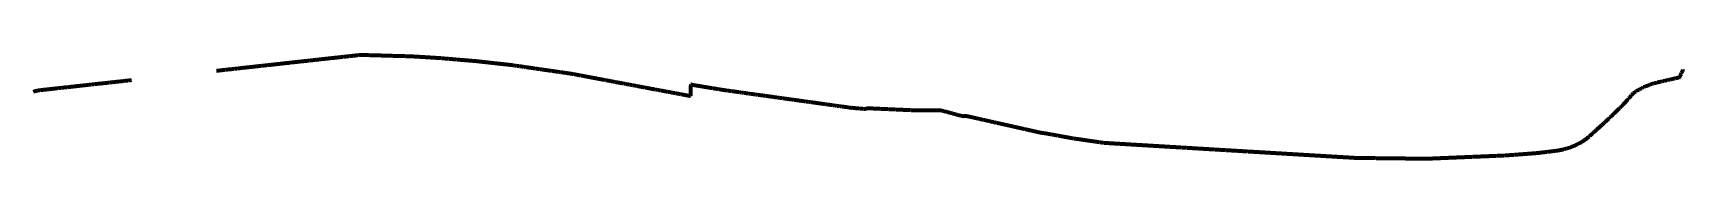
# Model space of a CAD drawing. Header units: metres. Extents: x 599858 to 604747, y 1147744 to 1148052.
import ezdxf

# ---------------------------------------------------------------- set-up
doc = ezdxf.new("R2010")
doc.units = ezdxf.units.M
doc.header["$MEASUREMENT"] = 0
doc.linetypes.add('DGN Style 5', pattern=[108.995835, 46.712501, -62.283334])
doc.layers.add('TF_T_---_Kabl-_2', color=5, linetype='DGN Style 5', lineweight=70)

msp = doc.modelspace()

# ---------------------------------------------------------------- linework, layer by layer
at = {"layer": 'TF_T_---_Kabl-_2'}
for points in [[(602129.53, 1147916.21, 41.1), (602127.28, 1147916.52, 41.09), (602127.15, 1147916.54, 41.05), (602126.34, 1147916.66, 41.09), (602125.97, 1147916.71, 41.08), (602124.38, 1147916.93, 41.07), (602122.22, 1147917.23, 41.07), (602118.95, 1147917.69, 41.12), (602118.2, 1147917.79, 41.12), (602115.73, 1147918.13, 41.15), (602115.54, 1147918.16, 41.15), (602115.5, 1147918.17, 41.14), (602115.32, 1147918.19, 41.15), (602113.59, 1147918.43, 41.11), (602112.05, 1147918.65, 41.15), (602110.15, 1147918.91, 41.14), (602109.28, 1147919.03, 41.12), (602109.13, 1147919.05, 41.13), (602108.78, 1147919.1, 41.13), (602107.44, 1147919.29, 41.11), (602104.58, 1147919.69, 41.12), (602104.38, 1147919.72, 41.12), (602102.56, 1147919.97, 41.12), (602102.29, 1147920.01, 41.01), (602099.02, 1147920.46, 41.14), (602098.09, 1147920.59, 41.13), (602097.1, 1147920.73, 41.12), (602094.93, 1147921.03, 41.11), (602092.54, 1147921.37, 41.07), (602092.29, 1147921.4, 41.06), (602091.97, 1147921.45, 41.07), (602090.5, 1147921.65, 41.04), (602087.94, 1147922.01, 41.02), (602087.68, 1147922.05, 41.01), (602084.75, 1147922.45, 41.09), (602084.3, 1147922.52, 41.09), (602084.22, 1147922.53, 41.09), (602084.17, 1147922.53, 41.09), (602081.04, 1147922.97, 40.99), (602080.58, 1147923.04, 41.01), (602079.56, 1147923.18, 41.11), (602079.54, 1147923.18, 41.11), (602079.52, 1147923.18, 41.11), (602077.07, 1147923.53, 41.11), (602077.05, 1147923.53, 41.11), (602077.01, 1147923.53, 41.11), (602076.93, 1147923.55, 41.1), (602075.02, 1147923.81, 41.02), (602073.49, 1147924.02, 41.11), (602073.02, 1147924.09, 41.12), (602070.98, 1147924.37, 41.01), (602068.65, 1147924.7, 41.12), (602068.57, 1147924.71, 41.13), (602068.51, 1147924.72, 41.12), (602068.48, 1147924.72, 41.13), (602066.82, 1147924.95, 41.12), (602064, 1147925.35, 41.12), (602062.7, 1147925.53, 41.11), (602060.89, 1147925.78, 41.13), (602059.37, 1147925.99, 41.12), (602058.74, 1147926.08, 41.13), (602057.83, 1147926.21, 41.14), (602057.4, 1147926.27, 41.13), (602056.56, 1147926.38, 41.14), (602055.61, 1147926.52, 41.16), (602052.16, 1147927, 41.09), (602051.78, 1147927.05, 41.09), (602048.66, 1147927.49, 41.06), (602048.39, 1147927.52, 41.06), (602047.18, 1147927.69, 41.05), (602045.16, 1147927.98, 41.18), (602044.87, 1147928.02, 41.21), (602044.62, 1147928.05, 41.2), (602044.61, 1147928.05, 41.2), (602044.43, 1147928.08, 41.21), (602043.44, 1147928.21, 41.12), (602042.87, 1147928.29, 41.21), (602042.42, 1147928.36, 41.17), (602042.09, 1147928.4, 41.11), (602041.99, 1147928.42, 41.17), (602041.64, 1147928.47, 41.23), (602040.65, 1147928.6, 41.17), (602039.94, 1147928.7, 41.16), (602038.8, 1147928.86, 41.25), (602038.62, 1147928.89, 41.25), (602038.32, 1147928.93, 41.19), (602038.04, 1147928.97, 41.15), (602036.77, 1147929.14, 41.26), (602035.27, 1147929.35, 41.28), (602034.66, 1147929.44, 41.29), (602033.6, 1147929.59, 41.3), (602031.98, 1147929.81, 41.35), (602031.56, 1147929.87, 41.33), (602031.2, 1147929.92, 41.35), (602031.02, 1147929.95, 41.33), (602030.39, 1147930.03, 41.37), (602029.73, 1147930.13, 41.34), (602028.6, 1147930.28, 41.35), (602026.47, 1147930.58, 41.36), (602024.84, 1147930.81, 41.37), (602023.81, 1147930.95, 41.37), (602023.12, 1147931.05, 41.38), (602022, 1147931.2, 41.38), (602020.53, 1147931.41, 41.38), (602020.21, 1147931.45, 41.39), (602019.84, 1147931.5, 41.4), (602016.25, 1147932.01, 41.33), (602016.16, 1147932.02, 41.33), (602015.45, 1147932.12, 41.35), (602015.37, 1147932.13, 41.34), (602015.25, 1147932.14, 41.36), (602014.2, 1147932.29, 41.44), (602013.61, 1147932.37, 41.4), (602012.86, 1147932.48, 41.41), (602011.47, 1147932.67, 41.47), (602010.49, 1147932.81, 41.44), (602010.24, 1147932.84, 41.46), (602009.77, 1147932.91, 41.48), (602007.85, 1147933.18, 41.49), (602006.8, 1147933.32, 41.5), (602006.6, 1147933.35, 41.5), (602004.93, 1147933.58, 41.53), (602004.37, 1147933.66, 41.47), (602003.97, 1147933.72, 41.41), (602003.86, 1147933.73, 41.41), (602001.67, 1147934.04, 41.51), (602001.66, 1147934.04, 41.51), (602001.33, 1147934.09, 41.53), (601999.93, 1147934.28, 41.53), (601998.04, 1147934.55, 41.54), (601997.94, 1147934.56, 41.54), (601997.33, 1147934.64, 41.54), (601992.86, 1147935.27, 41.52), (601992.39, 1147935.33, 41.52), (601991.15, 1147935.51, 41.51), (601989.78, 1147935.7, 41.53), (601987.39, 1147936.03, 41.51), (601986.85, 1147936.11, 41.52), (601982.45, 1147936.72, 41.53), (601982.05, 1147936.77, 41.53), (601978.74, 1147937.24, 41.53), (601978.15, 1147937.32, 41.54), (601976.72, 1147937.52, 41.63), (601976.4, 1147937.56, 41.63), (601976.26, 1147937.58, 41.63), (601973.71, 1147937.94, 41.64), (601973.65, 1147937.95, 41.63), (601973.52, 1147937.96, 41.63), (601972.67, 1147938.08, 41.51), (601972.39, 1147938.12, 41.52), (601971.96, 1147938.18, 41.59), (601971.11, 1147938.3, 41.59), (601970.45, 1147938.39, 41.59), (601968.56, 1147938.66, 41.59), (601968.4, 1147938.68, 41.59), (601968.02, 1147938.73, 41.6), (601966.39, 1147938.96, 41.6), (601965.39, 1147939.1, 41.6), (601963.88, 1147939.31, 41.66), (601963.76, 1147939.33, 41.66), (601963.61, 1147939.35, 41.66), (601960.14, 1147939.83, 41.65), (601959.88, 1147939.87, 41.64), (601959.31, 1147939.95, 41.64), (601957.58, 1147940.19, 41.72), (601957.48, 1147940.2, 41.72), (601955.57, 1147940.47, 41.73), (601955.09, 1147940.53, 41.73), (601951.76, 1147941, 41.61), (601951.56, 1147941.03, 41.71), (601951.52, 1147941.03, 41.72), (601951.3, 1147941.06, 41.7), (601949.2, 1147941.36, 41.69), (601949.11, 1147941.37, 41.7), (601948.87, 1147941.4, 41.71), (601948.5, 1147941.45, 41.72), (601948.14, 1147941.5, 41.69), (601947.24, 1147941.63, 41.67), (601946.98, 1147941.67, 41.68), (601944.15, 1147942.06, 41.77), (601942.58, 1147942.28, 41.66), (601941.56, 1147942.42, 41.73), (601940.89, 1147942.51, 41.72), (601940.5, 1147942.57, 41.76), (601940.42, 1147942.58, 41.76), (601938.55, 1147942.84, 41.68), (601937.84, 1147942.94, 41.67), (601937.69, 1147942.96, 41.67), (601937.07, 1147943.05, 41.65), (601935.49, 1147943.27, 41.63), (601934.37, 1147943.42, 41.63), (601934.05, 1147943.47, 41.73), (601933.32, 1147943.57, 41.73), (601932.76, 1147943.65, 41.68), (601931.98, 1147943.76, 41.7), (601931.6, 1147943.81, 41.74), (601931.56, 1147943.82, 41.74), (601931.51, 1147943.82, 41.74), (601929.59, 1147944.09, 41.68), (601929.13, 1147944.15, 41.7), (601928.91, 1147944.18, 41.7), (601926.84, 1147944.47, 41.69), (601925.45, 1147944.67, 41.65), (601925.3, 1147944.69, 41.65), (601925.09, 1147944.72, 41.67), (601924.84, 1147944.75, 41.61), (601924.62, 1147944.78, 41.61), (601923.98, 1147944.87, 41.6), (601923.78, 1147944.9, 41.65), (601922.54, 1147945.07, 41.65), (601921.87, 1147945.17, 41.6), (601921.24, 1147945.25, 41.61), (601921.16, 1147945.27, 41.61), (601920.49, 1147945.36, 41.66), (601920.38, 1147945.37, 41.66), (601919.91, 1147945.44, 41.62), (601919.67, 1147945.47, 41.57), (601919.4, 1147945.51, 41.61), (601919.19, 1147945.54, 41.62), (601918.76, 1147945.6, 41.64), (601918.36, 1147945.66, 41.65), (601917.49, 1147945.78, 41.64), (601917.27, 1147945.81, 41.62), (601916.91, 1147945.86, 41.61), (601916.21, 1147945.96, 41.62), (601915.71, 1147946.03, 41.63), (601913.77, 1147946.3, 41.63), (601913.23, 1147946.37, 41.63), (601913.14, 1147946.38, 41.62), (601912.57, 1147946.46, 41.63), (601911.02, 1147946.68, 41.64), (601909.65, 1147946.87, 41.64), (601909.35, 1147946.91, 41.64), (601908.8, 1147946.99, 41.61), (601907.94, 1147947.11, 41.6), (601907.79, 1147947.13, 41.6), (601907.39, 1147947.2, 41.61), (601907.07, 1147947.25, 41.63), (601906.97, 1147947.26, 41.63), (601905.35, 1147947.53, 41.61), (601903.11, 1147947.9, 41.63), (601902.79, 1147947.95, 41.62), (601902.2, 1147948.05, 41.62), (601901.54, 1147948.16, 41.64), (601901.38, 1147948.18, 41.64), (601899.94, 1147948.42, 41.58), (601899.76, 1147948.45, 41.59), (601899.72, 1147948.46, 41.59), (601899.46, 1147948.5, 41.59), (601899.34, 1147948.52, 41.6), (601899.22, 1147948.54, 41.66), (601898.92, 1147948.59, 41.67), (601898.68, 1147948.63, 41.7), (601897.36, 1147948.84, 41.69), (601897.26, 1147948.86, 41.69), (601896.93, 1147948.91, 41.72), (601895.46, 1147949.16, 41.73), (601894.79, 1147949.27, 41.69), (601894.25, 1147949.36, 41.7), (601893.8, 1147949.43, 41.71), (601892.79, 1147949.6, 41.7), (601892.57, 1147949.63, 41.7), (601892.39, 1147949.66, 41.62), (601892.29, 1147949.68, 41.66), (601891.72, 1147949.77, 41.63), (601890.69, 1147949.94, 41.71), (601890.34, 1147950, 41.69), (601890.25, 1147950.01, 41.63), (601890.2, 1147950.02, 41.64), (601890.11, 1147950.03, 41.67), (601888.41, 1147950.31, 41.64), (601887.22, 1147950.51, 41.64), (601886.46, 1147950.63, 41.62), (601885.18, 1147950.85, 41.68), (601884.55, 1147950.95, 41.71), (601884.18, 1147951.01, 41.72), (601883.75, 1147951.08, 41.67), (601882.5, 1147951.29, 41.63), (601881.86, 1147951.39, 41.67), (601881.44, 1147951.46, 41.67), (601881.3, 1147951.48, 41.65), (601880.82, 1147951.56, 41.66), (601879.57, 1147951.77, 41.62), (601879.18, 1147951.83, 41.65), (601878.75, 1147951.9, 41.65), (601877.41, 1147952.12, 41.69), (601877.22, 1147952.15, 41.69), (601876.86, 1147952.21, 41.69), (601875.6, 1147952.42, 41.68), (601875.49, 1147952.44, 41.69), (601874.94, 1147952.53, 41.79), (601873.88, 1147952.7, 41.67), (601873.48, 1147952.77, 41.65), (601873.44, 1147952.77, 41.66), (601872.98, 1147952.85, 41.69), (601872.8, 1147952.88, 41.67), (601872.64, 1147952.91, 41.68), (601872.09, 1147953, 41.71), (601871.78, 1147953.05, 41.71), (601870.14, 1147953.32, 41.65), (601869.96, 1147953.35, 41.65), (601869.83, 1147953.37, 41.66), (601869.64, 1147953.4, 41.67), (601869.51, 1147953.42, 41.66), (601868.52, 1147953.58, 41.64), (601868.33, 1147953.61, 41.65), (601867.44, 1147953.76, 41.71), (601867.38, 1147953.77, 41.7), (601867.36, 1147953.77, 41.7), (601866.85, 1147953.86, 41.65), (601866.31, 1147953.95, 41.63), (601865.89, 1147954.01, 41.61), (601865.23, 1147954.12, 41.67), (601863.97, 1147954.33, 41.7), (601863.41, 1147954.42, 41.7), (601862.89, 1147954.51, 41.7), (601862.53, 1147954.57, 41.7), (601861.13, 1147954.8, 41.68), (601860.72, 1147954.86, 41.67), (601860.13, 1147954.96, 41.62), (601858.5, 1147955.23, 41.61), (601858.17, 1147955.28, 41.65), (601858.02, 1147955.31, 41.65), (601856.63, 1147955.54, 41.63), (601856.45, 1147955.57, 41.62), (601856.29, 1147955.59, 41.64), (601855.65, 1147955.7, 41.74), (601855.57, 1147955.71, 41.74), (601855.45, 1147955.73, 41.74), (601855.12, 1147955.78, 41.74), (601853.64, 1147956.03, 41.68), (601853.03, 1147956.13, 41.7), (601852.8, 1147956.17, 41.66), (601852.19, 1147956.27, 41.66), (601851.81, 1147956.33, 41.68), (601850.95, 1147956.47, 41.66), (601850.38, 1147956.56, 41.67), (601850.06, 1147956.62, 41.65), (601848.33, 1147956.9, 41.7), (601847.85, 1147956.98, 41.71), (601847.8, 1147956.99, 41.71), (601847.72, 1147957, 41.7), (601847.46, 1147957.04, 41.74), (601847.08, 1147957.1, 41.76), (601846.85, 1147957.14, 41.77), (601845.96, 1147957.29, 41.71), (601845.64, 1147957.34, 41.71), (601845.07, 1147957.44, 41.69), (601844.72, 1147957.49, 41.7), (601844.47, 1147957.53, 41.71), (601843.69, 1147957.66, 41.68), (601843.1, 1147957.76, 41.64), (601842.24, 1147957.9, 41.62), (601841.72, 1147957.99, 41.63), (601841.24, 1147958.07, 41.63), (601841.13, 1147958.08, 41.63), (601840.18, 1147958.24, 41.66), (601839.78, 1147958.3, 41.64), (601839.39, 1147958.37, 41.67), (601838.57, 1147958.5, 41.68), (601838.26, 1147958.55, 41.65), (601837.97, 1147958.6, 41.65), (601837.73, 1147958.64, 41.67), (601837.02, 1147958.76, 41.7), (601836.89, 1147958.78, 41.67), (601836.02, 1147958.92, 41.7), (601835.67, 1147958.98, 41.69), (601834.97, 1147959.09, 41.68), (601834.62, 1147959.15, 41.71), (601834.15, 1147959.23, 41.71), (601833.23, 1147959.38, 41.71), (601832.61, 1147959.48, 41.71), (601832.26, 1147959.54, 41.7), (601831.67, 1147959.64, 41.7), (601830.83, 1147959.77, 41.67), (601830.25, 1147959.87, 41.67), (601829.72, 1147959.96, 41.7), (601829.28, 1147960.03, 41.71), (601828.75, 1147960.12, 41.73), (601827.87, 1147960.26, 41.72), (601826.73, 1147960.45, 41.7), (601826.07, 1147960.56, 41.7), (601825.76, 1147960.61, 41.7), (601825.62, 1147960.63, 41.7), (601824.08, 1147960.88, 41.67), (601823.34, 1147961.01, 41.66), (601822.63, 1147961.12, 41.65), (601822.27, 1147961.18, 41.67), (601820.27, 1147961.51, 41.66), (601819.99, 1147961.56, 41.66), (601819.79, 1147961.59, 41.67), (601819.7, 1147961.6, 41.65), (601819.4, 1147961.65, 41.65), (601818.6, 1147961.78, 41.67), (601818.06, 1147961.87, 41.68), (601817.55, 1147961.96, 41.66), (601816.56, 1147962.12, 41.66), (601816.02, 1147962.26, 41.67), (601815.5, 1147962.39, 41.73), (601815.22, 1147962.46, 41.73), (601814.43, 1147962.66, 41.73), (601814.36, 1147962.68, 41.71), (601812.95, 1147963.03, 41.73), (601812.11, 1147963.24, 41.76), (601811.48, 1147963.4, 41.79), (601810.73, 1147963.59, 41.75), (601809.83, 1147963.82, 41.72), (601808.81, 1147964.08, 41.78), (601808.54, 1147964.14, 41.79), (601807.76, 1147964.34, 41.8), (601807.6, 1147963.87, 41.75), (601807.37, 1147963.22, 41.63), (601807.26, 1147962.92, 41.58), (601806.98, 1147962.13, 41.67), (601806.95, 1147962.01, 41.67), (601806.94, 1147962, 41.67), (601806.93, 1147961.74, 41.54), (601806.93, 1147961.66, 41.52), (601806.92, 1147961.39, 41.51), (601806.89, 1147960.08, 41.62), (601806.88, 1147959.67, 41.65), (601806.86, 1147959.04, 41.7), (601806.8, 1147956.76, 41.67), (601806.8, 1147956.67, 41.67), (601806.79, 1147956.35, 41.68), (601806.67, 1147951.75, 41.8), (601806.64, 1147950.73, 41.86), (601806.6, 1147949.17, 41.93), (601806.56, 1147947.6, 41.79), (601806.55, 1147947.23, 41.75), (601806.55, 1147947.17, 41.75), (601806.55, 1147947.07, 41.76), (601806.54, 1147946.82, 41.75), (601806.48, 1147944.48, 41.72), (601806.45, 1147943.55, 41.79), (601806.41, 1147941.96, 41.91), (601806.31, 1147938.02, 41.95), (601806.28, 1147936.87, 41.96), (601806.26, 1147936.37, 41.99), (601806.2, 1147933.9, 42.08), (601806.19, 1147933.6, 42.08), (601806.14, 1147931.8, 41.94), (601806.14, 1147931.51, 41.93), (601806.13, 1147931.35, 42.01), (601806.13, 1147931.28, 42.02), (601806.11, 1147931.19, 42.04), (601805.9, 1147930.4, 41.98), (601805.88, 1147930.32, 42.01), (601805.86, 1147930.26, 42), (601805.85, 1147930.2, 42.02), (601805.75, 1147929.83, 42.08), (601805.5, 1147929.88, 42.07), (601804.54, 1147930.06, 42.09), (601803.84, 1147930.19, 42.09), (601802.92, 1147930.36, 42.1), (601802.46, 1147930.45, 42.06), (601801.49, 1147930.63, 42.01), (601801.24, 1147930.68, 42), (601800.48, 1147930.82, 42.01), (601799.93, 1147930.92, 42.01), (601798.93, 1147931.11, 42.01), (601798.38, 1147931.21, 42.01), (601797.69, 1147931.35, 42.04), (601797.4, 1147931.4, 42.03), (601796.54, 1147931.56, 42.03), (601796.08, 1147931.65, 42.07), (601795.16, 1147931.82, 42.07), (601794.56, 1147931.93, 42.06), (601793.78, 1147932.08, 42.04), (601792.87, 1147932.25, 42.08), (601792.81, 1147932.26, 42.08), (601791.84, 1147932.44, 42.05), (601791.63, 1147932.48, 42.05), (601790.84, 1147932.63, 42.06), (601790.33, 1147932.73, 42.08), (601789.93, 1147932.8, 42.06), (601787.49, 1147933.26, 42.08), (601787.38, 1147933.28, 42.09), (601787.36, 1147933.29, 42.09), (601787.35, 1147933.29, 42.09), (601787.34, 1147933.29, 42.09), (601786.31, 1147933.48, 42.1), (601784.16, 1147933.89, 42.17), (601783.35, 1147934.04, 42.14), (601783.26, 1147934.06, 42.13), (601782.27, 1147934.24, 42.2), (601782.11, 1147934.27, 42.23), (601781.64, 1147934.36, 42.13), (601780.89, 1147934.5, 42.1), (601779.74, 1147934.72, 42.12), (601779.26, 1147934.81, 42.08), (601778.84, 1147934.89, 42.1), (601777.54, 1147935.13, 42.13), (601775.49, 1147935.52, 42.13), (601773.87, 1147935.82, 42.1), (601773.62, 1147935.87, 42.12), (601772.18, 1147936.14, 42.17), (601771.9, 1147936.19, 42.19), (601771.74, 1147936.22, 42.15), (601770.55, 1147936.45, 42.1), (601770.34, 1147936.49, 42.13), (601770.27, 1147936.5, 42.11), (601769.17, 1147936.71, 42.1), (601769.13, 1147936.71, 42.1), (601769.06, 1147936.73, 42.1), (601768.67, 1147936.8, 42.09), (601767.41, 1147937.04, 42.04), (601766.27, 1147937.25, 42.04), (601765.14, 1147937.46, 42.09), (601764.79, 1147937.53, 42.01), (601763.26, 1147937.82, 42.03), (601762.77, 1147937.91, 42.01), (601762.24, 1147938.01, 42.02), (601760.42, 1147938.35, 41.98), (601759.19, 1147938.58, 42), (601758.38, 1147938.73, 42), (601757.87, 1147938.83, 42), (601756.31, 1147939.12, 42.01), (601756.19, 1147939.15, 42.01), (601756.05, 1147939.17, 42.02), (601755.1, 1147939.35, 42.04), (601754.46, 1147939.47, 42.03), (601754.14, 1147939.53, 42.04), (601752.47, 1147939.85, 41.97), (601751.79, 1147939.97, 41.96), (601750.25, 1147940.26, 41.94), (601749.24, 1147940.45, 41.95), (601748.42, 1147940.61, 42.02), (601747.99, 1147940.69, 42.04), (601747.84, 1147940.72, 42.04), (601746.23, 1147941.02, 42.01), (601745.93, 1147941.07, 42), (601744.81, 1147941.29, 41.92), (601743.35, 1147941.56, 41.94), (601742.57, 1147941.71, 41.94), (601739.86, 1147942.22, 41.94), (601738.38, 1147942.49, 41.91), (601738.18, 1147942.53, 41.91), (601738.07, 1147942.55, 41.9), (601736.16, 1147942.91, 41.87), (601734.89, 1147943.15, 41.85), (601734.31, 1147943.26, 41.87), (601733.15, 1147943.48, 41.89), (601732.78, 1147943.55, 41.87), (601732.3, 1147943.64, 41.92), (601731.6, 1147943.77, 41.86), (601729.08, 1147944.24, 41.88), (601728.89, 1147944.28, 41.88), (601728.07, 1147944.43, 41.82), (601727.58, 1147944.52, 41.84), (601727.32, 1147944.57, 41.83), (601725.6, 1147944.9, 41.8), (601724.87, 1147945.03, 41.76), (601724.32, 1147945.14, 41.77), (601724.08, 1147945.18, 41.75), (601723.41, 1147945.31, 41.79), (601721.46, 1147945.68, 41.73), (601719.39, 1147946.06, 41.75), (601717.44, 1147946.43, 41.73), (601716.18, 1147946.67, 41.72), (601714.81, 1147946.93, 41.67), (601713.82, 1147947.11, 41.67), (601712.93, 1147947.28, 41.75), (601712.33, 1147947.39, 41.75), (601711.75, 1147947.5, 41.72), (601711.37, 1147947.57, 41.74), (601710.82, 1147947.68, 41.74), (601710.6, 1147947.72, 41.78), (601709.31, 1147947.96, 41.79), (601709.05, 1147948.01, 41.78), (601708.97, 1147948.02, 41.78), (601708.85, 1147948.05, 41.78), (601706.77, 1147948.44, 41.74), (601706.71, 1147948.45, 41.74), (601706.34, 1147948.52, 41.73), (601704.01, 1147948.95, 41.71), (601703.72, 1147949.01, 41.7), (601703.22, 1147949.1, 41.72), (601703.13, 1147949.12, 41.72), (601703.1, 1147949.13, 41.7), (601700.96, 1147949.53, 41.71), (601700.82, 1147949.55, 41.72), (601700.59, 1147949.6, 41.72), (601700.18, 1147949.68, 41.71), (601699.03, 1147949.89, 41.66), (601698.79, 1147949.94, 41.66), (601698.54, 1147949.98, 41.65), (601698.15, 1147950.06, 41.65), (601697.4, 1147950.2, 41.67), (601696.65, 1147950.34, 41.65), (601696.17, 1147950.43, 41.63), (601695.7, 1147950.52, 41.66), (601695.02, 1147950.65, 41.63), (601694.07, 1147950.82, 41.61), (601693.45, 1147950.94, 41.62), (601693.09, 1147951.01, 41.6), (601692.22, 1147951.17, 41.64), (601691.12, 1147951.38, 41.64), (601691, 1147951.4, 41.62), (601690.89, 1147951.42, 41.62), (601689.77, 1147951.63, 41.68), (601689.76, 1147951.63, 41.69), (601689.68, 1147951.65, 41.68), (601689.63, 1147951.66, 41.68), (601687.92, 1147951.98, 41.62), (601687.08, 1147952.14, 41.63), (601686.32, 1147952.28, 41.61), (601685.2, 1147952.49, 41.65), (601684.96, 1147952.54, 41.67), (601684.77, 1147952.57, 41.66), (601684.75, 1147952.58, 41.66), (601684.7, 1147952.59, 41.66), (601682.6, 1147952.98, 41.69), (601682.59, 1147952.98, 41.69), (601682.5, 1147953, 41.69), (601681.47, 1147953.19, 41.66), (601681.32, 1147953.22, 41.66), (601679.38, 1147953.59, 41.69), (601678.44, 1147953.76, 41.69), (601678.39, 1147953.77, 41.69), (601678.32, 1147953.78, 41.69), (601678.27, 1147953.79, 41.69), (601675.46, 1147954.32, 41.63), (601675.34, 1147954.34, 41.62), (601675.12, 1147954.39, 41.64), (601672.94, 1147954.8, 41.65), (601672.71, 1147954.84, 41.66), (601672.39, 1147954.9, 41.68), (601672.26, 1147954.92, 41.67), (601669.99, 1147955.35, 41.66), (601669.91, 1147955.37, 41.66), (601667.03, 1147955.91, 41.59), (601666.77, 1147955.96, 41.58), (601666.65, 1147955.98, 41.59), (601665.22, 1147956.25, 41.62), (601665.2, 1147956.25, 41.62), (601665.19, 1147956.25, 41.62), (601664.82, 1147956.32, 41.61), (601664.72, 1147956.34, 41.6), (601663.24, 1147956.62, 41.56), (601662.61, 1147956.74, 41.58), (601662.08, 1147956.84, 41.62), (601661.81, 1147956.89, 41.61), (601658.43, 1147957.52, 41.64), (601658.3, 1147957.55, 41.64), (601658.14, 1147957.58, 41.64), (601656.36, 1147957.91, 41.57), (601655.51, 1147958.07, 41.63), (601655.04, 1147958.16, 41.63), (601654.18, 1147958.32, 41.56), (601653.23, 1147958.5, 41.55), (601652.38, 1147958.66, 41.55), (601651.55, 1147958.82, 41.5), (601651.26, 1147958.87, 41.49), (601650.72, 1147958.97, 41.54), (601650.27, 1147959.06, 41.52), (601649.89, 1147959.13, 41.53), (601649.72, 1147959.16, 41.52), (601649.54, 1147959.19, 41.51), (601647.78, 1147959.53, 41.47), (601647.52, 1147959.58, 41.46), (601647.24, 1147959.63, 41.48), (601646.61, 1147959.75, 41.46), (601646.34, 1147959.8, 41.42), (601644.16, 1147960.21, 41.48), (601643.78, 1147960.28, 41.48), (601643.65, 1147960.3, 41.48), (601643.12, 1147960.4, 41.46), (601642.93, 1147960.44, 41.45), (601642.09, 1147960.6, 41.45), (601638.38, 1147961.29, 41.4), (601638.06, 1147961.35, 41.4), (601637.77, 1147961.41, 41.41), (601636.87, 1147961.58, 41.42), (601636.26, 1147961.69, 41.42), (601635.26, 1147961.88, 41.4), (601635.18, 1147961.89, 41.39), (601634.93, 1147961.94, 41.37), (601632.62, 1147962.38, 41.36), (601631.9, 1147962.51, 41.37), (601631.64, 1147962.56, 41.37), (601629.61, 1147962.94, 41.38), (601628.27, 1147963.19, 41.36), (601626.2, 1147963.58, 41.43), (601626.08, 1147963.6, 41.44), (601623.49, 1147964.09, 41.35), (601623.37, 1147964.11, 41.35), (601623.31, 1147964.13, 41.35), (601621.12, 1147964.54, 41.49), (601621.01, 1147964.56, 41.49), (601620.96, 1147964.57, 41.49), (601620.57, 1147964.64, 41.5), (601620.17, 1147964.72, 41.49), (601619.89, 1147964.77, 41.47), (601619.6, 1147964.82, 41.48), (601619.44, 1147964.85, 41.49), (601619.22, 1147964.89, 41.49), (601615.7, 1147965.56, 41.42), (601615.45, 1147965.6, 41.41), (601615.11, 1147965.67, 41.4), (601612.95, 1147966.07, 41.37), (601612.92, 1147966.08, 41.37), (601612.89, 1147966.08, 41.37), (601610.8, 1147966.48, 41.34), (601610.55, 1147966.52, 41.34), (601610.53, 1147966.53, 41.34), (601610.15, 1147966.6, 41.34), (601609.48, 1147966.73, 41.34), (601607.63, 1147967.07, 41.25), (601606.41, 1147967.3, 41.26), (601605.36, 1147967.5, 41.27), (601605.25, 1147967.52, 41.27), (601604.74, 1147967.62, 41.25), (601603.64, 1147967.82, 41.27), (601603.18, 1147967.91, 41.25), (601602.16, 1147968.1, 41.26), (601601.54, 1147968.22, 41.26), (601601.15, 1147968.29, 41.26), (601598.27, 1147968.83, 41.31), (601597.86, 1147968.91, 41.3), (601597.84, 1147968.91, 41.31), (601597.38, 1147969, 41.29), (601596.61, 1147969.15, 41.25), (601595.73, 1147969.31, 41.21), (601595.21, 1147969.41, 41.21), (601592.88, 1147969.85, 41.22), (601592.36, 1147969.94, 41.24), (601591.47, 1147970.11, 41.25), (601590.6, 1147970.27, 41.22), (601590.21, 1147970.35, 41.21), (601590.05, 1147970.38, 41.2), (601589.86, 1147970.41, 41.19), (601588.19, 1147970.73, 41.18), (601587.84, 1147970.79, 41.2), (601587.4, 1147970.88, 41.19), (601586.98, 1147970.95, 41.18), (601582.86, 1147971.73, 41.21), (601582.67, 1147971.77, 41.2), (601581.95, 1147971.9, 41.17), (601580.18, 1147972.23, 41.13), (601579.28, 1147972.4, 41.13), (601578.77, 1147972.5, 41.12), (601578.36, 1147972.58, 41.13), (601577.18, 1147972.8, 41.12), (601576.36, 1147972.95, 41.09), (601575.48, 1147973.12, 41.13), (601574.29, 1147973.34, 41.08), (601573.25, 1147973.54, 41.12), (601572.79, 1147973.62, 41.08), (601571.11, 1147973.94, 41.04), (601570.6, 1147974.03, 41.02), (601570.51, 1147974.05, 41.01), (601570.38, 1147974.08, 41.01), (601568.71, 1147974.39, 41.1), (601567.31, 1147974.65, 41.1), (601566.9, 1147974.73, 41.09), (601566.71, 1147974.76, 41.09), (601566.67, 1147974.77, 41.09), (601565.31, 1147975.03, 41.04), (601565.02, 1147975.08, 41.03), (601561.7, 1147975.71, 41.05), (601561.11, 1147975.82, 41.05), (601560.61, 1147975.91, 41.09), (601560.45, 1147975.94, 41.08), (601560.42, 1147975.95, 41.08), (601559.24, 1147976.17, 41.06), (601559.19, 1147976.18, 41.06), (601559, 1147976.21, 41.02), (601558.91, 1147976.23, 41.04), (601557.89, 1147976.42, 40.97), (601556.47, 1147976.69, 41.04), (601556.1, 1147976.76, 41.03), (601555.91, 1147976.8, 41.03), (601555.78, 1147976.82, 41.03), (601553.5, 1147977.25, 40.94), (601553.16, 1147977.31, 40.95), (601552.53, 1147977.43, 40.97), (601551.6, 1147977.61, 40.96), (601549.85, 1147977.93, 40.96), (601548.76, 1147978.14, 40.94), (601547.12, 1147978.45, 40.91), (601546.78, 1147978.51, 40.91), (601544.99, 1147978.85, 40.83), (601543.8, 1147979.07, 40.84), (601543.45, 1147979.14, 40.89), (601543.33, 1147979.16, 40.89), (601541.44, 1147979.52, 40.9), (601540.88, 1147979.62, 40.88), (601539.72, 1147979.84, 40.86), (601539.05, 1147979.96, 40.87), (601537.56, 1147980.25, 40.85), (601536.07, 1147980.53, 40.82), (601534.81, 1147980.76, 40.89), (601534.2, 1147980.88, 40.88), (601532.77, 1147981.15, 40.75), (601531.62, 1147981.36, 40.8), (601531.39, 1147981.4, 40.81), (601531.09, 1147981.46, 40.81), (601529.59, 1147981.74, 40.81), (601529.37, 1147981.79, 40.81), (601528.62, 1147981.93, 40.75), (601527.83, 1147982.07, 40.75), (601526.38, 1147982.35, 40.7), (601525.36, 1147982.54, 40.69), (601524.98, 1147982.61, 40.73), (601524.62, 1147982.68, 40.74), (601524.15, 1147982.77, 40.72), (601523.51, 1147982.89, 40.69), (601521.8, 1147983.21, 40.65), (601521.32, 1147983.3, 40.64), (601521.06, 1147983.35, 40.64), (601519.69, 1147983.6, 40.61), (601518.59, 1147983.81, 40.57), (601518.54, 1147983.82, 40.57), (601518.42, 1147983.84, 40.57), (601518.28, 1147983.87, 40.57), (601516.42, 1147984.22, 40.57), (601516.21, 1147984.26, 40.56), (601515.94, 1147984.31, 40.56), (601514.76, 1147984.53, 40.53), (601514.14, 1147984.65, 40.55), (601513.6, 1147984.75, 40.53), (601512.64, 1147984.93, 40.54), (601512.17, 1147985.02, 40.55), (601512.07, 1147985.04, 40.55), (601511.58, 1147985.13, 40.58), (601509.72, 1147985.48, 40.56), (601509.32, 1147985.55, 40.56), (601508.87, 1147985.64, 40.55), (601508.17, 1147985.77, 40.55), (601507.24, 1147985.94, 40.53), (601506.49, 1147986.09, 40.53), (601504.32, 1147986.49, 40.55), (601502.68, 1147986.8, 40.51), (601501.4, 1147987.04, 40.5), (601499.85, 1147987.33, 40.53), (601499.64, 1147987.37, 40.53), (601499.24, 1147987.45, 40.52), (601497.3, 1147987.81, 40.41), (601497.08, 1147987.85, 40.39), (601496.96, 1147987.88, 40.4), (601496.83, 1147987.9, 40.39), (601495.75, 1147988.11, 40.4), (601494.45, 1147988.35, 40.4), (601494.12, 1147988.41, 40.42), (601494.05, 1147988.42, 40.43), (601492.2, 1147988.77, 40.35), (601491.75, 1147988.86, 40.33), (601491.74, 1147988.86, 40.33), (601490.4, 1147989.11, 40.38), (601489.76, 1147989.23, 40.37), (601489.75, 1147989.23, 40.37), (601489.74, 1147989.23, 40.37), (601489.69, 1147989.24, 40.37), (601487.99, 1147989.56, 40.36), (601487.37, 1147989.68, 40.38), (601486.6, 1147989.83, 40.32), (601486.03, 1147989.93, 40.37), (601485.96, 1147989.95, 40.38), (601485.89, 1147989.96, 40.36), (601485.04, 1147990.12, 40.31), (601483.2, 1147990.46, 40.23), (601482.76, 1147990.55, 40.21), (601482.7, 1147990.56, 40.22), (601482.47, 1147990.6, 40.21), (601480.64, 1147990.94, 40.24), (601480.34, 1147991, 40.23), (601478.74, 1147991.3, 40.14), (601478.65, 1147991.32, 40.14), (601478.47, 1147991.35, 40.13), (601478.4, 1147991.37, 40.14), (601477.96, 1147991.45, 40.16), (601476.8, 1147991.67, 40.2), (601476.21, 1147991.78, 40.19), (601475.31, 1147991.95, 40.13), (601474.01, 1147992.19, 40.11), (601473.18, 1147992.35, 40.08), (601472.73, 1147992.43, 40.09), (601472.05, 1147992.56, 40.08), (601471.09, 1147992.74, 40.11), (601470.55, 1147992.84, 40.09), (601469.74, 1147992.99, 40.08), (601467.97, 1147993.33, 40.04), (601467.65, 1147993.39, 40.05), (601466.94, 1147993.52, 40.04), (601466.51, 1147993.6, 40.04), (601465.48, 1147993.8, 40.06), (601464.59, 1147993.96, 40.07), (601463.73, 1147994.12, 40.04), (601463.1, 1147994.24, 40.03), (601462.35, 1147994.38, 40), (601462.19, 1147994.41, 40), (601461.67, 1147994.51, 39.98), (601460.29, 1147994.77, 39.94), (601458.69, 1147995.07, 39.91), (601458.18, 1147995.17, 39.95), (601457.99, 1147995.2, 39.92), (601457.24, 1147995.34, 39.95), (601455.5, 1147995.67, 39.88), (601455.24, 1147995.72, 39.87), (601454.88, 1147995.77, 39.87), (601453.69, 1147995.94, 39.88), (601452.58, 1147996.11, 39.86), (601452.53, 1147996.11, 39.86), (601451.07, 1147996.33, 39.83), (601450.41, 1147996.42, 39.82), (601448.74, 1147996.67, 39.81), (601448.26, 1147996.74, 39.81), (601447.1, 1147996.9, 39.82), (601446.73, 1147996.96, 39.82), (601446.64, 1147996.97, 39.82), (601445.78, 1147997.1, 39.83), (601444.77, 1147997.24, 39.83), (601443.67, 1147997.4, 39.81), (601442.18, 1147997.62, 39.76), (601441.62, 1147997.7, 39.76), (601441.53, 1147997.71, 39.77), (601440.85, 1147997.81, 39.76), (601439.83, 1147997.96, 39.75), (601437.95, 1147998.23, 39.77), (601437.23, 1147998.34, 39.77), (601436.64, 1147998.42, 39.77), (601434.55, 1147998.73, 39.87), (601434.42, 1147998.75, 39.87), (601433.21, 1147998.92, 39.76), (601433.1, 1147998.94, 39.77), (601432.86, 1147998.97, 39.77), (601432.22, 1147999.07, 39.72), (601431.47, 1147999.17, 39.7), (601431.03, 1147999.24, 39.8), (601430.44, 1147999.33, 39.79), (601430.19, 1147999.36, 39.79), (601428.85, 1147999.56, 39.78), (601427.77, 1147999.71, 39.74), (601426.25, 1147999.93, 39.67), (601424.81, 1148000.14, 39.59), (601424.33, 1148000.21, 39.64), (601422.8, 1148000.44, 39.68), (601421.89, 1148000.57, 39.66), (601421.37, 1148000.64, 39.63), (601421.23, 1148000.66, 39.62), (601418.91, 1148001, 39.59), (601418.49, 1148001.06, 39.57), (601418.03, 1148001.13, 39.55), (601415.72, 1148001.46, 39.53), (601415.63, 1148001.48, 39.52), (601415.46, 1148001.5, 39.51), (601413.5, 1148001.79, 39.43), (601412.47, 1148001.94, 39.56), (601412.33, 1148001.96, 39.57), (601412.25, 1148001.97, 39.58), (601412.09, 1148001.99, 39.56), (601409.29, 1148002.4, 39.47), (601408.19, 1148002.56, 39.42), (601408.03, 1148002.58, 39.43), (601407.62, 1148002.64, 39.4), (601406.39, 1148002.82, 39.43), (601406.26, 1148002.84, 39.45), (601406.19, 1148002.85, 39.45), (601406, 1148002.88, 39.45), (601404.28, 1148003.13, 39.36), (601402.92, 1148003.32, 39.41), (601401.34, 1148003.56, 39.48), (601401.09, 1148003.59, 39.47), (601400.53, 1148003.67, 39.42), (601399.71, 1148003.79, 39.34), (601399.12, 1148003.88, 39.36), (601398.65, 1148003.95, 39.41), (601397.88, 1148004.06, 39.41), (601397.35, 1148004.14, 39.35), (601396.67, 1148004.23, 39.35), (601395.67, 1148004.38, 39.35), (601393.45, 1148004.7, 39.34), (601393.24, 1148004.73, 39.34), (601392.96, 1148004.77, 39.34), (601392.65, 1148004.82, 39.33), (601391.13, 1148005.04, 39.33), (601390.63, 1148005.11, 39.34), (601389.01, 1148005.35, 39.31), (601388.6, 1148005.41, 39.31), (601388.16, 1148005.47, 39.32), (601386.82, 1148005.67, 39.35), (601386.6, 1148005.7, 39.35), (601383.76, 1148006.11, 39.24), (601383.15, 1148006.2, 39.25), (601382.4, 1148006.31, 39.25), (601381.93, 1148006.38, 39.24), (601380.99, 1148006.51, 39.24), (601380.59, 1148006.57, 39.23), (601379.87, 1148006.68, 39.27), (601378.5, 1148006.88, 39.24), (601376.84, 1148007.12, 39.23), (601375.71, 1148007.28, 39.19), (601375.15, 1148007.36, 39.17), (601374.25, 1148007.49, 39.22), (601373.75, 1148007.57, 39.2), (601373.24, 1148007.64, 39.14), (601372.75, 1148007.71, 39.15), (601372.4, 1148007.76, 39.09), (601371.99, 1148007.82, 39.11), (601371.62, 1148007.88, 39.07), (601371.29, 1148007.92, 39.1), (601371.16, 1148007.94, 39.17), (601370.81, 1148007.99, 39.11), (601369.25, 1148008.22, 39.12), (601367.15, 1148008.53, 39.04), (601366.35, 1148008.64, 39.02), (601365.74, 1148008.73, 39.08), (601363.79, 1148009.01, 39.08), (601362.45, 1148009.21, 39.09), (601361.82, 1148009.3, 39.07), (601361.59, 1148009.33, 39.07), (601361.09, 1148009.41, 39.06), (601359.04, 1148009.7, 39.06), (601358.42, 1148009.79, 39.05), (601357.83, 1148009.88, 38.94), (601357.78, 1148009.89, 38.93), (601357.31, 1148009.96, 38.92), (601357.3, 1148009.96, 38.92), (601357.29, 1148009.96, 38.92), (601356.34, 1148010.1, 39.06), (601355.94, 1148010.16, 39.04), (601354.91, 1148010.3, 39.05), (601353.44, 1148010.52, 38.96), (601352.41, 1148010.67, 38.95), (601350.87, 1148010.89, 38.93), (601349.88, 1148011.03, 38.9), (601349.55, 1148011.08, 38.89), (601348.95, 1148011.17, 38.89), (601348.44, 1148011.24, 38.89), (601348.03, 1148011.3, 38.89), (601346.96, 1148011.46, 38.86), (601345.58, 1148011.66, 38.83), (601344.46, 1148011.82, 38.8), (601343.97, 1148011.89, 38.75), (601343.86, 1148011.91, 38.75), (601343.33, 1148011.99, 38.75), (601342.63, 1148012.09, 38.75), (601341.98, 1148012.18, 38.75), (601341.75, 1148012.22, 38.8), (601340.71, 1148012.37, 38.78), (601339.35, 1148012.57, 38.79), (601338.5, 1148012.69, 38.71), (601338.42, 1148012.7, 38.72), (601338.41, 1148012.7, 38.72), (601338.15, 1148012.74, 38.7), (601336.76, 1148012.94, 38.71), (601336.19, 1148013.03, 38.67), (601336.03, 1148013.05, 38.67), (601335.92, 1148013.06, 38.71), (601335.37, 1148013.14, 38.81), (601335.31, 1148013.15, 38.8), (601333.92, 1148013.36, 38.92), (601333.36, 1148013.44, 38.94), (601332.49, 1148013.56, 38.94), (601331.45, 1148013.72, 39.01), (601331.44, 1148013.72, 39.01), (601329.19, 1148014.04, 39), (601329.11, 1148014.05, 39), (601329.05, 1148014.06, 39.01), (601328.73, 1148014.11, 38.92), (601327.54, 1148014.28, 38.82), (601327.13, 1148014.34, 38.78), (601326.76, 1148014.4, 38.87), (601326.46, 1148014.44, 38.89), (601326.07, 1148014.5, 38.78), (601325.62, 1148014.56, 38.77), (601325.4, 1148014.59, 38.78), (601325.37, 1148014.6, 38.77), (601325.31, 1148014.61, 38.79), (601324.5, 1148014.72, 38.7), (601324.29, 1148014.75, 38.69), (601323.77, 1148014.83, 38.68), (601323.14, 1148014.92, 38.57), (601322.39, 1148015.03, 38.54), (601320.84, 1148015.26, 38.46), (601320.07, 1148015.37, 38.5), (601319.81, 1148015.41, 38.49), (601317.6, 1148015.73, 38.32), (601317.54, 1148015.74, 38.33), (601317.38, 1148015.76, 38.32), (601317.2, 1148015.79, 38.35), (601316.72, 1148015.86, 38.36), (601315.97, 1148015.97, 38.32), (601313.86, 1148016.27, 38.27), (601313.77, 1148016.28, 38.25), (601313.18, 1148016.37, 38.25), (601311.75, 1148016.58, 38.28), (601311.51, 1148016.61, 38.24), (601308.75, 1148017.01, 38.2), (601307.42, 1148017.21, 38.2), (601306.83, 1148017.29, 38.21), (601306.46, 1148017.35, 38.14), (601305.29, 1148017.52, 38.16), (601304.65, 1148017.61, 38.16), (601303.83, 1148017.73, 38.09), (601302.53, 1148017.92, 38.1), (601301.81, 1148018.02, 38.1), (601300.68, 1148018.19, 38.16), (601299.91, 1148018.3, 38.17), (601299.45, 1148018.37, 38.17), (601297.61, 1148018.63, 38.13), (601297.07, 1148018.71, 38.11), (601296.67, 1148018.77, 38.11), (601295.89, 1148018.88, 38.07), (601295.22, 1148018.98, 38.08), (601294.64, 1148019.06, 38.08), (601293.93, 1148019.17, 38.07), (601293.29, 1148019.26, 38.08), (601292.46, 1148019.38, 38.09), (601292.39, 1148019.39, 38.09), (601292.32, 1148019.4, 38.09), (601289.91, 1148019.75, 38.05), (601289.52, 1148019.81, 38.05), (601289.21, 1148019.85, 38), (601288.68, 1148019.93, 37.97), (601287.97, 1148020.03, 38.02), (601286.09, 1148020.31, 37.97), (601285.14, 1148020.45, 37.95), (601283.1, 1148020.74, 37.94), (601280.28, 1148021.15, 37.87), (601279.52, 1148021.26, 37.86), (601279.19, 1148021.31, 37.79), (601278.78, 1148021.37, 37.77), (601278.71, 1148021.38, 37.78), (601278.06, 1148021.48, 37.8), (601277.47, 1148021.56, 37.81), (601277.18, 1148021.6, 37.84), (601275.93, 1148021.79, 37.74), (601275.6, 1148021.83, 37.72), (601275.29, 1148021.88, 37.78), (601274.98, 1148021.92, 37.78), (601274.54, 1148021.99, 37.74), (601274.22, 1148022.03, 37.74), (601273.76, 1148022.1, 37.78), (601273.35, 1148022.16, 37.74), (601273.02, 1148022.2, 37.7), (601272.06, 1148022.3, 37.66), (601271.82, 1148022.33, 37.63), (601271.56, 1148022.36, 37.68), (601271.43, 1148022.37, 37.67), (601270.82, 1148022.44, 37.69), (601270.23, 1148022.5, 37.69), (601269.2, 1148022.62, 37.66), (601268.95, 1148022.64, 37.65), (601268.93, 1148022.64, 37.65), (601268.57, 1148022.68, 37.63), (601266.82, 1148022.88, 37.54), (601266.56, 1148022.9, 37.56), (601265.54, 1148023.02, 37.6), (601264.53, 1148023.13, 37.58), (601264.35, 1148023.15, 37.58), (601263.23, 1148023.27, 37.57), (601262.13, 1148023.39, 37.51), (601261.04, 1148023.51, 37.5), (601260.32, 1148023.59, 37.46), (601260.02, 1148023.62, 37.45), (601259.94, 1148023.63, 37.45), (601259.12, 1148023.72, 37.51), (601257.64, 1148023.88, 37.48), (601257.15, 1148023.94, 37.47), (601257.04, 1148023.95, 37.43), (601255.83, 1148024.08, 37.45), (601255.8, 1148024.09, 37.45), (601255.73, 1148024.09, 37.46), (601255.35, 1148024.14, 37.45), (601253.24, 1148024.37, 37.38), (601252.86, 1148024.41, 37.36), (601252.76, 1148024.42, 37.36), (601252.67, 1148024.43, 37.35), (601252.12, 1148024.49, 37.36), (601250.93, 1148024.62, 37.34), (601250.49, 1148024.67, 37.28), (601250.27, 1148024.69, 37.22), (601249.91, 1148024.73, 37.25), (601248.72, 1148024.86, 37.27), (601248.48, 1148024.89, 37.2), (601247.18, 1148025.03, 37.25), (601246.85, 1148025.07, 37.26), (601246.74, 1148025.08, 37.25), (601244.54, 1148025.32, 37.12), (601244.15, 1148025.36, 37.14), (601243.8, 1148025.4, 37.1), (601243.05, 1148025.48, 37.18), (601242.79, 1148025.51, 37.19), (601241.6, 1148025.64, 37.09), (601241.28, 1148025.68, 37.11), (601240.48, 1148025.77, 37.15), (601240.05, 1148025.81, 37.16), (601239.72, 1148025.85, 37.16), (601239.51, 1148025.87, 37.19), (601238.54, 1148025.98, 37.18), (601238.05, 1148026.03, 37.16), (601237.86, 1148026.05, 37.16), (601236.92, 1148026.16, 37.05), (601236.75, 1148026.18, 37.02), (601236.67, 1148026.19, 37.02), (601236.64, 1148026.19, 37.03), (601235.94, 1148026.26, 37.15), (601235.72, 1148026.29, 37.15), (601235.41, 1148026.32, 37.08), (601234.9, 1148026.38, 37.06), (601234.61, 1148026.41, 37.06), (601233.77, 1148026.5, 37.17), (601233.73, 1148026.51, 37.17), (601232.89, 1148026.6, 37.16), (601232.72, 1148026.62, 37.14), (601232.63, 1148026.63, 37.15), (601232.57, 1148026.63, 37.15), (601230.7, 1148026.84, 37.11), (601230.01, 1148026.92, 37.08), (601229.96, 1148026.92, 37.09), (601229.8, 1148026.94, 37.09), (601228.72, 1148027.06, 37.07), (601228.58, 1148027.07, 37.07), (601228.36, 1148027.1, 37.07), (601226.69, 1148027.28, 36.95), (601226.68, 1148027.28, 36.95), (601226.67, 1148027.28, 36.95), (601226.65, 1148027.28, 36.95), (601224.07, 1148027.57, 36.91), (601223.56, 1148027.62, 36.89), (601222.48, 1148027.74, 36.88), (601222.28, 1148027.76, 36.88), (601222.15, 1148027.78, 36.87), (601222, 1148027.79, 36.87), (601221.68, 1148027.83, 36.88), (601219.44, 1148028.08, 36.9), (601219.24, 1148028.1, 36.91), (601218.76, 1148028.15, 36.84), (601218.08, 1148028.22, 36.84), (601217.67, 1148028.27, 36.92), (601217.43, 1148028.3, 36.89), (601216.96, 1148028.35, 36.9), (601216.18, 1148028.43, 36.84), (601215.69, 1148028.49, 36.84), (601215.32, 1148028.53, 36.84), (601214.64, 1148028.6, 36.84), (601213.25, 1148028.75, 36.78), (601212.49, 1148028.84, 36.72), (601211.81, 1148028.91, 36.75), (601211.23, 1148028.98, 36.8), (601209.33, 1148029.18, 36.73), (601208.66, 1148029.26, 36.66), (601208.24, 1148029.3, 36.67), (601207.66, 1148029.37, 36.7), (601207.05, 1148029.43, 36.71), (601205.77, 1148029.57, 36.67), (601205.05, 1148029.65, 36.6), (601204.94, 1148029.67, 36.6), (601204.43, 1148029.72, 36.66), (601204.16, 1148029.75, 36.67), (601203.21, 1148029.86, 36.6), (601202.16, 1148029.97, 36.61), (601201.43, 1148030.05, 36.58), (601200.31, 1148030.17, 36.61), (601199.75, 1148030.24, 36.6), (601199.51, 1148030.26, 36.53), (601199.15, 1148030.3, 36.52), (601197.71, 1148030.46, 36.53), (601197.56, 1148030.48, 36.54), (601197.1, 1148030.53, 36.51), (601196.93, 1148030.54, 36.5), (601196.77, 1148030.56, 36.51), (601195.13, 1148030.74, 36.48), (601195.09, 1148030.75, 36.48), (601194.81, 1148030.78, 36.46), (601194.75, 1148030.78, 36.47), (601193.42, 1148030.93, 36.43), (601192.93, 1148030.98, 36.42), (601192.48, 1148031.03, 36.52), (601192.32, 1148031.05, 36.52), (601191.28, 1148031.17, 36.51), (601190.56, 1148031.24, 36.42), (601190.52, 1148031.25, 36.42), (601189.65, 1148031.34, 36.39), (601189.49, 1148031.36, 36.38), (601189.15, 1148031.4, 36.37), (601189.1, 1148031.4, 36.37), (601189.09, 1148031.4, 36.37), (601189.07, 1148031.41, 36.37), (601188.79, 1148031.44, 36.36), (601187.64, 1148031.56, 36.33), (601187.51, 1148031.58, 36.32), (601187.48, 1148031.58, 36.32), (601186.85, 1148031.65, 36.32), (601186.79, 1148031.66, 36.32), (601186.04, 1148031.74, 36.36), (601185.35, 1148031.82, 36.3), (601184.73, 1148031.88, 36.32), (601184.05, 1148031.96, 36.27), (601183.56, 1148032.01, 36.27), (601183.42, 1148032.03, 36.28), (601181.59, 1148032.23, 36.24), (601181.39, 1148032.25, 36.24), (601181.35, 1148032.26, 36.24), (601181.31, 1148032.26, 36.24), (601180.32, 1148032.37, 36.29), (601179.62, 1148032.44, 36.28), (601179.52, 1148032.46, 36.29), (601177.28, 1148032.7, 36.23), (601177.06, 1148032.72, 36.21), (601176.89, 1148032.74, 36.21), (601176.76, 1148032.76, 36.2), (601175.37, 1148032.91, 36.11), (601173.75, 1148033.09, 36.09), (601172.89, 1148033.18, 36.15), (601171.94, 1148033.29, 36.09), (601171.21, 1148033.37, 36.07), (601170.35, 1148033.46, 36.06), (601169.09, 1148033.6, 36.06), (601168.69, 1148033.63, 36.06), (601167.85, 1148033.7, 36.07), (601166.84, 1148033.79, 36.05), (601165.02, 1148033.94, 36), (601163.43, 1148034.08, 35.98), (601162.95, 1148034.12, 35.95), (601162.48, 1148034.16, 35.99), (601161.79, 1148034.22, 36.02), (601158.82, 1148034.47, 35.97), (601157.88, 1148034.55, 35.89), (601155.77, 1148034.73, 35.86), (601154.47, 1148034.84, 35.87), (601154.36, 1148034.85, 35.87), (601153.03, 1148034.96, 35.82), (601150.5, 1148035.17, 35.77), (601149.81, 1148035.23, 35.7), (601149.26, 1148035.28, 35.65), (601148.73, 1148035.32, 35.63), (601148.62, 1148035.33, 35.63), (601148.05, 1148035.38, 35.67), (601147.3, 1148035.45, 35.74), (601147.11, 1148035.46, 35.73), (601146.79, 1148035.49, 35.72), (601145.58, 1148035.59, 35.57), (601144.44, 1148035.69, 35.56), (601144.4, 1148035.69, 35.56), (601144.09, 1148035.72, 35.58), (601142.96, 1148035.81, 35.53), (601142.75, 1148035.83, 35.53), (601142.18, 1148035.88, 35.53), (601140.41, 1148036.03, 35.53), (601140.31, 1148036.04, 35.53), (601139.31, 1148036.12, 35.51), (601139.02, 1148036.15, 35.5), (601138.92, 1148036.16, 35.51), (601138.82, 1148036.16, 35.5), (601137.17, 1148036.3, 35.5), (601137.1, 1148036.31, 35.5), (601136.73, 1148036.34, 35.52), (601135.54, 1148036.44, 35.57), (601135.34, 1148036.46, 35.59), (601135.02, 1148036.49, 35.57), (601134.9, 1148036.5, 35.56), (601133.84, 1148036.59, 35.56), (601133.2, 1148036.64, 35.46), (601132.34, 1148036.71, 35.45), (601130.68, 1148036.85, 35.5), (601129.69, 1148036.94, 35.48), (601129.08, 1148036.99, 35.47), (601128.06, 1148037.08, 35.47), (601126.01, 1148037.25, 35.31), (601125.99, 1148037.25, 35.31), (601125.94, 1148037.25, 35.3), (601125.86, 1148037.26, 35.3), (601125.74, 1148037.27, 35.29), (601121.89, 1148037.6, 35.28), (601121.77, 1148037.61, 35.28), (601121.65, 1148037.62, 35.29), (601120.55, 1148037.71, 35.34), (601119.7, 1148037.78, 35.2), (601119.1, 1148037.83, 35.19), (601118.58, 1148037.88, 35.14), (601118.28, 1148037.9, 35.17), (601118, 1148037.93, 35.15), (601117.76, 1148037.95, 35.14), (601117.69, 1148037.95, 35.14), (601117.15, 1148038, 35.21), (601116.81, 1148038.03, 35.25), (601116.68, 1148038.04, 35.24), (601113.89, 1148038.28, 35.02), (601113.88, 1148038.28, 35.02), (601112.22, 1148038.42, 35.08), (601111.15, 1148038.51, 35.11), (601110.63, 1148038.55, 35.01), (601109.61, 1148038.64, 34.97), (601109.37, 1148038.66, 34.97), (601108.07, 1148038.77, 34.98), (601106.87, 1148038.87, 34.98), (601106.62, 1148038.89, 34.97), (601106.14, 1148038.93, 34.97), (601103.51, 1148039.16, 34.86), (601103.3, 1148039.17, 34.92), (601103.22, 1148039.18, 34.97), (601102.57, 1148039.23, 34.9), (601101.12, 1148039.36, 34.82), (601099.63, 1148039.48, 34.89), (601098.84, 1148039.55, 34.87), (601098.47, 1148039.58, 34.77), (601098.37, 1148039.59, 34.76), (601097.4, 1148039.67, 34.77), (601097.28, 1148039.68, 34.76), (601097, 1148039.71, 34.75), (601096.85, 1148039.72, 34.76), (601096.82, 1148039.72, 34.76), (601096.79, 1148039.72, 34.76), (601096.42, 1148039.76, 34.75), (601094.42, 1148039.93, 34.69), (601094.03, 1148039.96, 34.69), (601092.09, 1148040.12, 34.63), (601092.03, 1148040.13, 34.63), (601091.92, 1148040.14, 34.63), (601091.87, 1148040.14, 34.63), (601089.72, 1148040.32, 34.58), (601089.67, 1148040.33, 34.58), (601089.08, 1148040.38, 34.58), (601087.8, 1148040.49, 34.61), (601087.27, 1148040.53, 34.57), (601086.96, 1148040.56, 34.53), (601086.86, 1148040.57, 34.55), (601086.01, 1148040.64, 34.52), (601085.87, 1148040.65, 34.54), (601085.56, 1148040.68, 34.5), (601084.66, 1148040.75, 34.59), (601083.88, 1148040.82, 34.59), (601083.5, 1148040.85, 34.57), (601083.07, 1148040.89, 34.48), (601082.81, 1148040.91, 34.44), (601081.29, 1148041.04, 34.43), (601081.11, 1148041.05, 34.43), (601081.03, 1148041.06, 34.43), (601080.51, 1148041.1, 34.41), (601080.12, 1148041.14, 34.41), (601079.92, 1148041.15, 34.4), (601077.06, 1148041.4, 34.43), (601076.66, 1148041.43, 34.4), (601075.45, 1148041.53, 34.33), (601074.71, 1148041.59, 34.3), (601074.25, 1148041.63, 34.29), (601073.48, 1148041.7, 34.28), (601071.85, 1148041.84, 34.28), (601070.97, 1148041.91, 34.26), (601070.85, 1148041.92, 34.26), (601070.45, 1148041.96, 34.25), (601068.62, 1148042.11, 34.2), (601068.46, 1148042.12, 34.2), (601068.32, 1148042.14, 34.2), (601066.75, 1148042.27, 34.24), (601065.52, 1148042.37, 34.11), (601065.28, 1148042.39, 34.11), (601065.25, 1148042.4, 34.11), (601065.09, 1148042.41, 34.1), (601064.26, 1148042.48, 34.12), (601062.85, 1148042.57, 34.14), (601062.82, 1148042.57, 34.14), (601062.06, 1148042.62, 34.02), (601061.88, 1148042.63, 34.02), (601060.13, 1148042.74, 34.08), (601059.78, 1148042.76, 34.05), (601058.89, 1148042.81, 34.02), (601058.64, 1148042.83, 34.01), (601058.4, 1148042.84, 34), (601057.45, 1148042.9, 33.99), (601056.9, 1148042.94, 34.01), (601055.94, 1148042.99, 34.02), (601054.04, 1148043.11, 33.99), (601053.9, 1148043.12, 33.95), (601052.7, 1148043.2, 33.88), (601052.38, 1148043.22, 33.87), (601052.32, 1148043.22, 33.87), (601052.26, 1148043.22, 33.86), (601051.17, 1148043.29, 33.9), (601048.9, 1148043.43, 33.83), (601047.34, 1148043.53, 33.81), (601046.89, 1148043.55, 33.8), (601046.35, 1148043.59, 33.77), (601045.53, 1148043.64, 33.75), (601045.43, 1148043.65, 33.78), (601043.97, 1148043.74, 33.74), (601042.61, 1148043.82, 33.74), (601041.82, 1148043.87, 33.75), (601041.69, 1148043.88, 33.74), (601039.42, 1148044.02, 33.63), (601039.03, 1148044.04, 33.65), (601038.39, 1148044.08, 33.61), (601038.27, 1148044.09, 33.62), (601036.97, 1148044.17, 33.67), (601036.25, 1148044.21, 33.66), (601035.59, 1148044.25, 33.57), (601035.1, 1148044.28, 33.58), (601035.02, 1148044.29, 33.57), (601034.67, 1148044.31, 33.57), (601034.36, 1148044.33, 33.54), (601032.94, 1148044.42, 33.58), (601032.81, 1148044.43, 33.56), (601032.22, 1148044.46, 33.55), (601031.74, 1148044.49, 33.51), (601030.19, 1148044.59, 33.46), (601029.45, 1148044.63, 33.41), (601029.17, 1148044.65, 33.44), (601029.07, 1148044.66, 33.42), (601027.7, 1148044.74, 33.4), (601027.16, 1148044.78, 33.41), (601026.61, 1148044.81, 33.34), (601025.76, 1148044.86, 33.31), (601025.39, 1148044.88, 33.34), (601022.71, 1148045.05, 33.33), (601022.65, 1148045.05, 33.32), (601022.52, 1148045.06, 33.33), (601021.25, 1148045.14, 33.27), (601021.12, 1148045.15, 33.24), (601020.37, 1148045.2, 33.28), (601019.34, 1148045.26, 33.25), (601017.84, 1148045.35, 33.27), (601017.23, 1148045.39, 33.25), (601017.17, 1148045.39, 33.25), (601016.58, 1148045.43, 33.15), (601015.87, 1148045.47, 33.11), (601015.8, 1148045.48, 33.1), (601015.57, 1148045.49, 33.11), (601014.6, 1148045.55, 33.07), (601014.38, 1148045.57, 33.08), (601013.72, 1148045.61, 33.06), (601012.83, 1148045.66, 33.09), (601012.41, 1148045.69, 33.13), (601012.07, 1148045.71, 33.06), (601011.77, 1148045.73, 32.98), (601011.57, 1148045.74, 32.98), (601008.57, 1148045.93, 32.9), (601008.45, 1148045.93, 32.9), (601007.11, 1148046.02, 32.88), (601006.81, 1148046.03, 32.86), (601006.65, 1148046.04, 32.86), (601004.79, 1148046.16, 32.81), (601004.75, 1148046.16, 32.81), (601003.29, 1148046.25, 32.78), (601002.72, 1148046.29, 32.84), (601002.62, 1148046.29, 32.87), (601002.15, 1148046.32, 32.83), (601001.12, 1148046.39, 32.75), (600999.78, 1148046.47, 32.76), (600999.26, 1148046.5, 32.73), (600999.05, 1148046.51, 32.75), (600996.1, 1148046.7, 32.68), (600995.04, 1148046.76, 32.66), (600993.27, 1148046.87, 32.57), (600992.62, 1148046.91, 32.57), (600992.32, 1148046.93, 32.58), (600991.05, 1148047.01, 32.52), (600990.98, 1148047.01, 32.52), (600990.46, 1148047.05, 32.5), (600989.6, 1148047.1, 32.49), (600987.91, 1148047.2, 32.53), (600987.16, 1148047.25, 32.42), (600986.55, 1148047.29, 32.4), (600985.34, 1148047.36, 32.35), (600985.29, 1148047.37, 32.35), (600985.23, 1148047.37, 32.35), (600983.95, 1148047.45, 32.36), (600982.87, 1148047.52, 32.42), (600982.34, 1148047.55, 32.38), (600982.13, 1148047.56, 32.37), (600981.83, 1148047.58, 32.36), (600980.92, 1148047.61, 32.35), (600980.32, 1148047.62, 32.33), (600980.23, 1148047.63, 32.33), (600979.63, 1148047.64, 32.33), (600978.65, 1148047.67, 32.33), (600976.97, 1148047.72, 32.21), (600976.28, 1148047.74, 32.17), (600976.18, 1148047.74, 32.17), (600975.96, 1148047.75, 32.17), (600973.86, 1148047.8, 32.25), (600973.13, 1148047.83, 32.18), (600972.8, 1148047.83, 32.22), (600970.7, 1148047.89, 32.13), (600970.37, 1148047.9, 32.13), (600969.61, 1148047.92, 32.13), (600969.22, 1148047.94, 32.1), (600967.87, 1148047.97, 32.03), (600967.75, 1148047.98, 32.03), (600966.87, 1148048, 31.99), (600966.69, 1148048.01, 31.99), (600966.37, 1148048.02, 31.96), (600964.89, 1148048.06, 31.93), (600963.98, 1148048.08, 32.04), (600963.44, 1148048.1, 32.03), (600962.46, 1148048.13, 31.91), (600962.03, 1148048.14, 31.95), (600961.87, 1148048.14, 31.94), (600959.83, 1148048.2, 32), (600959.64, 1148048.21, 32), (600959.29, 1148048.22, 31.96), (600958.96, 1148048.23, 31.98), (600957.8, 1148048.26, 31.9), (600957.54, 1148048.27, 31.9), (600955.81, 1148048.31, 31.86), (600955.33, 1148048.33, 31.85), (600955.18, 1148048.33, 31.85), (600952.85, 1148048.4, 31.78), (600952.73, 1148048.4, 31.77), (600952.19, 1148048.42, 31.78), (600950.91, 1148048.45, 31.74), (600950.75, 1148048.46, 31.75), (600950.64, 1148048.46, 31.75), (600950.51, 1148048.46, 31.75), (600949, 1148048.51, 31.68), (600948.23, 1148048.53, 31.69), (600948.18, 1148048.53, 31.69), (600948.15, 1148048.53, 31.69), (600947.97, 1148048.54, 31.68), (600946.01, 1148048.59, 31.63), (600945.24, 1148048.61, 31.63), (600944.7, 1148048.63, 31.63), (600943.62, 1148048.66, 31.63), (600943.52, 1148048.66, 31.62), (600942.84, 1148048.68, 31.59), (600942.36, 1148048.69, 31.58), (600941.15, 1148048.73, 31.54), (600940.29, 1148048.75, 31.55), (600938.61, 1148048.8, 31.56), (600937.85, 1148048.82, 31.57), (600937.52, 1148048.83, 31.6), (600936.46, 1148048.86, 31.52), (600934.89, 1148048.9, 31.47), (600934.61, 1148048.91, 31.48), (600934.27, 1148048.92, 31.44), (600933.64, 1148048.94, 31.46), (600932.54, 1148048.97, 31.39), (600932.11, 1148048.98, 31.4), (600931.38, 1148049, 31.39), (600931.25, 1148049.01, 31.38), (600930.58, 1148049.03, 31.37), (600929.75, 1148049.05, 31.34), (600928.23, 1148049.09, 31.32), (600927.77, 1148049.11, 31.32), (600925.51, 1148049.17, 31.24), (600922.45, 1148049.26, 31.15), (600922.33, 1148049.26, 31.19), (600921.73, 1148049.28, 31.18), (600921.21, 1148049.29, 31.13), (600920.86, 1148049.3, 31.14), (600919.78, 1148049.33, 31.14), (600919, 1148049.35, 31.18), (600918.07, 1148049.38, 31.15), (600917.86, 1148049.39, 31.11), (600916.9, 1148049.41, 31.1), (600916.31, 1148049.43, 31.1), (600916.21, 1148049.43, 31.1), (600916.16, 1148049.43, 31.09), (600915.6, 1148049.45, 31.06), (600914.7, 1148049.47, 31.05), (600914.44, 1148049.48, 31.01), (600914.21, 1148049.49, 31.01), (600912.03, 1148049.55, 30.94), (600911.16, 1148049.57, 30.89), (600910.79, 1148049.58, 30.88), (600910.76, 1148049.59, 30.88), (600908.93, 1148049.64, 30.8), (600907.54, 1148049.68, 30.78), (600907.36, 1148049.68, 30.8), (600907.26, 1148049.68, 30.79), (600905.28, 1148049.74, 30.71), (600905.15, 1148049.74, 30.71), (600905.13, 1148049.74, 30.71), (600905.11, 1148049.75, 30.71), (600902.73, 1148049.81, 30.72), (600902.38, 1148049.82, 30.71), (600901.01, 1148049.86, 30.72), (600900.95, 1148049.86, 30.73), (600900.9, 1148049.86, 30.74), (600900.34, 1148049.88, 30.76), (600899.78, 1148049.9, 30.75), (600899.5, 1148049.9, 30.76), (600898.44, 1148049.93, 30.74), (600897.95, 1148049.95, 30.74), (600897.76, 1148049.95, 30.73), (600897.57, 1148049.96, 30.77), (600897.05, 1148049.97, 30.74), (600896.92, 1148049.98, 30.73), (600896.71, 1148049.98, 30.74), (600896.07, 1148050, 30.73), (600894.71, 1148050.04, 30.69), (600894.26, 1148050.05, 30.73), (600893.84, 1148050.06, 30.72), (600893.05, 1148050.09, 30.7), (600892.57, 1148050.1, 30.72), (600892.47, 1148050.1, 30.73), (600891.87, 1148050.12, 30.68), (600890.93, 1148050.15, 30.64), (600890.33, 1148050.16, 30.64), (600889.52, 1148050.19, 30.64), (600889.26, 1148050.19, 30.65), (600888.7, 1148050.21, 30.66), (600887.06, 1148050.25, 30.55), (600885.88, 1148050.29, 30.58), (600883.97, 1148050.34, 30.6), (600882.65, 1148050.38, 30.47), (600882.5, 1148050.38, 30.47), (600882.46, 1148050.38, 30.46), (600882.33, 1148050.39, 30.46), (600880.78, 1148050.43, 30.53), (600880.61, 1148050.44, 30.52), (600880.42, 1148050.44, 30.54), (600879.54, 1148050.47, 30.51), (600878.68, 1148050.49, 30.49), (600877.75, 1148050.52, 30.41), (600877.31, 1148050.53, 30.43), (600876.75, 1148050.55, 30.44), (600876.32, 1148050.56, 30.43), (600875.86, 1148050.57, 30.43), (600875.17, 1148050.59, 30.38), (600875.06, 1148050.59, 30.37), (600874.75, 1148050.6, 30.34), (600873.79, 1148050.63, 30.38), (600872.9, 1148050.65, 30.32), (600871.99, 1148050.68, 30.3), (600869.9, 1148050.74, 30.2), (600869.76, 1148050.74, 30.19), (600869.42, 1148050.75, 30.19), (600869.22, 1148050.76, 30.17), (600869.11, 1148050.76, 30.17), (600869.04, 1148050.76, 30.17), (600866.69, 1148050.83, 30.14), (600866.04, 1148050.85, 30.11), (600865.68, 1148050.86, 30.11), (600864.5, 1148050.89, 30.12), (600863.86, 1148050.91, 30.09), (600862.06, 1148050.96, 29.98), (600862.02, 1148050.96, 29.98), (600861.98, 1148050.96, 29.98), (600861.94, 1148050.96, 29.98), (600861.23, 1148050.98, 29.93), (600861.19, 1148050.98, 29.93), (600861.12, 1148050.99, 29.94), (600858.81, 1148051.05, 29.98), (600858.41, 1148051.06, 29.96), (600856.73, 1148051.11, 29.95), (600856.13, 1148051.13, 29.93), (600853.41, 1148051.2, 29.84), (600850.79, 1148051.28, 29.77), (600850.12, 1148051.3, 29.76), (600846.96, 1148051.39, 29.68), (600846.89, 1148051.39, 29.65), (600846.48, 1148051.4, 29.68), (600845.15, 1148051.44, 29.63), (600844.95, 1148051.44, 29.61), (600842.68, 1148051.51, 29.61), (600841.48, 1148051.54, 29.62), (600840.07, 1148051.58, 29.5), (600839.79, 1148051.59, 29.49), (600839.71, 1148051.59, 29.49), (600839.66, 1148051.59, 29.49), (600839.42, 1148051.6, 29.49), (600836.71, 1148051.68, 29.54), (600835.83, 1148051.7, 29.54), (600835.16, 1148051.72, 29.45), (600834.19, 1148051.75, 29.44), (600833.78, 1148051.76, 29.4), (600832.99, 1148051.78, 29.45), (600832.87, 1148051.78, 29.45), (600832.85, 1148051.78, 29.46), (600832.84, 1148051.79, 29.46), (600832.78, 1148051.79, 29.46), (600830.24, 1148051.86, 29.47), (600829.91, 1148051.87, 29.46), (600829.37, 1148051.88, 29.39), (600829.12, 1148051.89, 29.38), (600828.1, 1148051.78, 29.32), (600827.19, 1148051.68, 29.28), (600827.04, 1148051.66, 29.27), (600826.57, 1148051.61, 29.26), (600825.37, 1148051.48, 29.21), (600825.24, 1148051.46, 29.21), (600824.09, 1148051.34, 29.23), (600823.77, 1148051.3, 29.22), (600821.71, 1148051.07, 29.26), (600820.47, 1148050.94, 29.18), (600819.43, 1148050.82, 29.15), (600817.68, 1148050.63, 29.18), (600817.26, 1148050.58, 29.15), (600817.05, 1148050.56, 29.15), (600816.89, 1148050.54, 29.15), (600816.07, 1148050.45, 29.11), (600815.82, 1148050.42, 29.12), (600815.06, 1148050.34, 29.06), (600814.79, 1148050.31, 29.06), (600814.66, 1148050.3, 29.04), (600814.45, 1148050.27, 29.07), (600813.76, 1148050.2, 29.02), (600813.48, 1148050.17, 28.98), (600813.09, 1148050.12, 28.99), (600811.43, 1148049.94, 29.03), (600810.27, 1148049.81, 29.02), (600809.66, 1148049.74, 28.91), (600808.94, 1148049.66, 28.85), (600808.2, 1148049.58, 28.94), (600808.15, 1148049.58, 28.95), (600808.09, 1148049.57, 28.94), (600806.87, 1148049.44, 28.78), (600806.66, 1148049.41, 28.83), (600805.27, 1148049.26, 28.79), (600804.61, 1148049.19, 28.75), (600804.56, 1148049.18, 28.75), (600803.91, 1148049.11, 28.87), (600802.46, 1148048.95, 28.78), (600802.19, 1148048.92, 28.74), (600801.67, 1148048.86, 28.82), (600801.53, 1148048.85, 28.82), (600801.27, 1148048.82, 28.71), (600800.73, 1148048.76, 28.76), (600797.66, 1148048.42, 28.67), (600797.2, 1148048.37, 28.68), (600797.07, 1148048.36, 28.67), (600797.04, 1148048.35, 28.67), (600795.03, 1148048.13, 28.62), (600793.07, 1148047.92, 28.59), (600793.03, 1148047.91, 28.59), (600792.91, 1148047.9, 28.58), (600791.44, 1148047.74, 28.54), (600790.45, 1148047.63, 28.52), (600790.37, 1148047.62, 28.51), (600790.16, 1148047.59, 28.49), (600788.76, 1148047.44, 28.45), (600788.24, 1148047.38, 28.47), (600787.32, 1148047.28, 28.55), (600787.21, 1148047.27, 28.57), (600786.81, 1148047.23, 28.56), (600785.87, 1148047.12, 28.52), (600785.54, 1148047.09, 28.49), (600785.22, 1148047.05, 28.5), (600785.08, 1148047.03, 28.53), (600784.54, 1148046.98, 28.49), (600784.07, 1148046.92, 28.45), (600783.41, 1148046.85, 28.39), (600782.4, 1148046.74, 28.37), (600781.49, 1148046.64, 28.37), (600780.46, 1148046.53, 28.36), (600778.19, 1148046.28, 28.23), (600776.39, 1148046.08, 28.16), (600775.72, 1148046, 28.2), (600775.21, 1148045.95, 28.13), (600774.83, 1148045.91, 28.12), (600774.56, 1148045.88, 28.12), (600773.31, 1148045.74, 28.07), (600772.38, 1148045.64, 28.03), (600771.95, 1148045.59, 28), (600771.14, 1148045.5, 27.98), (600770.88, 1148045.47, 27.96), (600769.5, 1148045.32, 27.89), (600769.19, 1148045.28, 27.88), (600768.03, 1148045.16, 27.97), (600766.12, 1148044.95, 27.81), (600765.07, 1148044.83, 27.77), (600764.86, 1148044.81, 27.76), (600764.28, 1148044.74, 27.7), (600763.67, 1148044.67, 27.73), (600763.46, 1148044.65, 27.72), (600762.4, 1148044.53, 27.77), (600762.37, 1148044.53, 27.77), (600762.28, 1148044.52, 27.77), (600761.43, 1148044.43, 27.74), (600760.66, 1148044.34, 27.61), (600760.45, 1148044.32, 27.6), (600759.68, 1148044.23, 27.61), (600758.72, 1148044.13, 27.52), (600758.6, 1148044.12, 27.51), (600756.6, 1148043.9, 27.58), (600755.2, 1148043.74, 27.58), (600754.72, 1148043.69, 27.52), (600752.81, 1148043.48, 27.39), (600752.23, 1148043.41, 27.46), (600752.11, 1148043.4, 27.45), (600751.66, 1148043.35, 27.46), (600750.93, 1148043.27, 27.37), (600750.65, 1148043.24, 27.41), (600750, 1148043.17, 27.33), (600749.59, 1148043.12, 27.31), (600749.53, 1148043.12, 27.32), (600746.97, 1148042.83, 27.31), (600746.82, 1148042.82, 27.29), (600746.57, 1148042.79, 27.29), (600746.4, 1148042.77, 27.29), (600743.8, 1148042.48, 27.23), (600742.66, 1148042.36, 27.21), (600742.57, 1148042.35, 27.21), (600738.6, 1148041.91, 27.09), (600738.44, 1148041.89, 27.08), (600737.96, 1148041.84, 27.06), (600736.89, 1148041.72, 26.9), (600735.94, 1148041.62, 26.89), (600735.4, 1148041.56, 26.89), (600735.06, 1148041.52, 26.9), (600733.97, 1148041.4, 26.84), (600733.6, 1148041.36, 26.75), (600732.97, 1148041.29, 26.75), (600732.62, 1148041.25, 26.73), (600730.96, 1148041.07, 26.76), (600730.4, 1148041.01, 26.75), (600729.63, 1148040.92, 26.74), (600728.36, 1148040.78, 26.61), (600727.52, 1148040.69, 26.59), (600726.78, 1148040.61, 26.56), (600726.09, 1148040.53, 26.5), (600725.38, 1148040.45, 26.54), (600725.08, 1148040.42, 26.55), (600724.47, 1148040.35, 26.49), (600724.09, 1148040.31, 26.47), (600723.9, 1148040.29, 26.45), (600722.93, 1148040.18, 26.45), (600722.86, 1148040.18, 26.46), (600721.14, 1148039.99, 26.34), (600721.01, 1148039.97, 26.32), (600720.92, 1148039.96, 26.32), (600720.67, 1148039.93, 26.3), (600717.48, 1148039.58, 26.03), (600715.99, 1148039.42, 25.97), (600710.97, 1148038.87, 25.73), (600710.83, 1148038.85, 25.7), (600710.73, 1148038.84, 25.72), (600709.99, 1148038.76, 25.64), (600707.63, 1148038.5, 25.5), (600706.01, 1148038.32, 25.37), (600705.95, 1148038.31, 25.36), (600705.91, 1148038.31, 25.37), (600705, 1148038.21, 25.35), (600704.49, 1148038.15, 25.41), (600704.03, 1148038.1, 25.32), (600703.39, 1148038.03, 25.27), (600702.07, 1148037.88, 25.15), (600702.05, 1148037.88, 25.16), (600701.99, 1148037.88, 25.15), (600700.71, 1148037.73, 25.04), (600699.92, 1148037.65, 25.02), (600698.1, 1148037.45, 24.99), (600698.01, 1148037.44, 24.99), (600697.97, 1148037.43, 24.99), (600695.43, 1148037.15, 24.85), (600695.24, 1148037.13, 24.83), (600694.75, 1148037.08, 24.79), (600694.21, 1148037.02, 24.75), (600693.76, 1148036.97, 24.72), (600693.09, 1148036.89, 24.7), (600692.58, 1148036.84, 24.61), (600692.4, 1148036.82, 24.6), (600692.36, 1148036.81, 24.6), (600691.3, 1148036.7, 24.6), (600690.61, 1148036.62, 24.62), (600689.77, 1148036.53, 24.61), (600689.61, 1148036.51, 24.6), (600689.56, 1148036.5, 24.6), (600688.83, 1148036.42, 24.46), (600688.18, 1148036.35, 24.37), (600687.98, 1148036.33, 24.37), (600687.52, 1148036.28, 24.4), (600686.85, 1148036.21, 24.45), (600686.72, 1148036.19, 24.45), (600685.67, 1148036.08, 24.32), (600685.11, 1148036.01, 24.3), (600684.57, 1148035.95, 24.26), (600684.29, 1148035.92, 24.24), (600684.23, 1148035.92, 24.24), (600684.15, 1148035.91, 24.23), (600682.61, 1148035.74, 24.19), (600682.36, 1148035.71, 24.16), (600682.05, 1148035.68, 24.15), (600681.49, 1148035.62, 24.17), (600680.83, 1148035.54, 24.04), (600679.99, 1148035.45, 24.03), (600679.35, 1148035.38, 23.99), (600678.1, 1148035.24, 24.03), (600677.46, 1148035.17, 23.98), (600676.28, 1148035.04, 23.84), (600674.36, 1148034.83, 23.74), (600673.92, 1148034.78, 23.83), (600673.89, 1148034.78, 23.83), (600673.86, 1148034.77, 23.83), (600673.74, 1148034.76, 23.81), (600673.22, 1148034.7, 23.69), (600672.94, 1148034.67, 23.69), (600672.89, 1148034.67, 23.69), (600672.36, 1148034.61, 23.68), (600672.33, 1148034.6, 23.68), (600670.96, 1148034.45, 23.63), (600670.65, 1148034.42, 23.61), (600669.75, 1148034.32, 23.66), (600669.47, 1148034.29, 23.63), (600668.76, 1148034.21, 23.6), (600667.64, 1148034.09, 23.47), (600666.39, 1148033.95, 23.52), (600665.27, 1148033.83, 23.46), (600664.11, 1148033.7, 23.37), (600663.51, 1148033.63, 23.34), (600662.72, 1148033.55, 23.31), (600662.41, 1148033.51, 23.3), (600661.94, 1148033.46, 23.16), (600661.37, 1148033.4, 23.07), (600661.29, 1148033.39, 23.05), (600661.25, 1148033.38, 23.05), (600660.45, 1148033.3, 23.05), (600660.39, 1148033.29, 23.05), (600659.46, 1148033.19, 23.02), (600657.97, 1148033.02, 23), (600657.53, 1148032.97, 22.94), (600657.32, 1148032.95, 22.96), (600656.94, 1148032.91, 22.95), (600656.45, 1148032.86, 23.02), (600655.4, 1148032.74, 22.96), (600653.32, 1148032.51, 22.76), (600653.29, 1148032.51, 22.76), (600653.06, 1148032.48, 22.75), (600652.81, 1148032.45, 22.76), (600650.4, 1148032.19, 22.65), (600649.58, 1148032.1, 22.57), (600649.32, 1148032.07, 22.54), (600648.67, 1148032, 22.56), (600647.77, 1148031.9, 22.55), (600647.17, 1148031.83, 22.6), (600646.97, 1148031.81, 22.61), (600646.72, 1148031.78, 22.62), (600645.98, 1148031.7, 22.58), (600645.48, 1148031.65, 22.52), (600645.42, 1148031.64, 22.54), (600643.49, 1148031.43, 22.33), (600642.13, 1148031.28, 22.15), (600641.84, 1148031.24, 22.11), (600641.78, 1148031.24, 22.09), (600640.32, 1148031.08, 21.95), (600639.78, 1148031.02, 21.89), (600639.32, 1148030.97, 21.89), (600639.17, 1148030.95, 21.82), (600638.31, 1148030.86, 21.78), (600637.13, 1148030.72, 21.54), (600636.81, 1148030.69, 21.45), (600636.01, 1148030.6, 21.38), (600635.57, 1148030.55, 21.34), (600634.79, 1148030.47, 21.16), (600634.05, 1148030.39, 21.01), (600633.09, 1148030.28, 20.94), (600632.2, 1148030.18, 20.88), (600630.78, 1148030.03, 20.82), (600629.9, 1148029.93, 20.83), (600627.96, 1148029.71, 20.77), (600625.19, 1148029.41, 20.72), (600622.69, 1148029.13, 20.69), (600621.15, 1148028.96, 20.77), (600619.84, 1148028.82, 20.77), (600619.39, 1148028.77, 20.82), (600618.45, 1148028.67, 20.74), (600618.3, 1148028.65, 20.66), (600617.74, 1148028.59, 20.67), (600617.53, 1148028.56, 20.62), (600616.92, 1148028.5, 20.44), (600616.27, 1148028.42, 20.39), (600616.03, 1148028.4, 20.33), (600612.46, 1148028.01, 20.31), (600609.68, 1148027.7, 20.29), (600608.6, 1148027.58, 20.29), (600607.88, 1148027.5, 20.29), (600607.62, 1148027.47, 20.29), (600606.33, 1148027.33, 20.29), (600606.03, 1148027.3, 20.36), (600605.5, 1148027.24, 20.41), (600603.45, 1148027.01, 20.53), (600603.36, 1148027, 20.5), (600602.33, 1148026.89, 20.45), (600601.48, 1148026.79, 20.44), (600600.74, 1148026.71, 20.47), (600599.35, 1148026.56, 20.49), (600599.06, 1148026.53, 20.52), (600599.03, 1148026.52, 20.53), (600598.65, 1148026.48, 20.56), (600597.75, 1148026.38, 20.77), (600597.13, 1148026.32, 20.77), (600596.77, 1148026.28, 20.83), (600596.23, 1148026.22, 20.89), (600596.09, 1148026.2, 20.9), (600595.35, 1148026.12, 21.16), (600595.12, 1148026.09, 21.18), (600594.82, 1148026.06, 21.2), (600594.38, 1148026.01, 21.33), (600593.83, 1148025.95, 21.49), (600593.52, 1148025.92, 21.53), (600593.11, 1148025.87, 21.59), (600592.39, 1148025.79, 21.6), (600592.26, 1148025.78, 21.63), (600591.98, 1148025.75, 21.68), (600591.53, 1148025.7, 21.76), (600590.56, 1148025.59, 21.91), (600589.5, 1148025.47, 22.01), (600589.35, 1148025.46, 22.03), (600588.81, 1148025.4, 22.06), (600587.62, 1148025.27, 22.1), (600587.51, 1148025.26, 22.13), (600586.95, 1148025.19, 22.11), (600585.64, 1148025.05, 22.1), (600585.3, 1148025.01, 22.1), (600584.99, 1148024.98, 22.09), (600583.94, 1148024.86, 22.11), (600583.15, 1148024.77, 22.03), (600582.81, 1148024.74, 22.07), (600581.17, 1148024.56, 22.06), (600580.62, 1148024.5, 22.09), (600580.58, 1148024.49, 22.09), (600579.62, 1148024.38, 22.14), (600579.14, 1148024.33, 22.15), (600578.84, 1148024.3, 22.21), (600577.97, 1148024.2, 22.15), (600577.4, 1148024.14, 22.07), (600576.35, 1148024.03, 22.15), (600575.95, 1148023.98, 22.15), (600574.75, 1148023.85, 22.1), (600573.31, 1148023.69, 22.02), (600572.84, 1148023.64, 22.04), (600571.88, 1148023.53, 21.97), (600570.48, 1148023.38, 21.99), (600569.66, 1148023.29, 22.04), (600568.93, 1148023.21, 21.86), (600566.75, 1148022.97, 21.82), (600566.72, 1148022.96, 21.82), (600566.64, 1148022.95, 21.82), (600563.9, 1148022.65, 21.86), (600563.75, 1148022.64, 21.86), (600563.51, 1148022.61, 21.83), (600563.41, 1148022.6, 21.79), (600563.23, 1148022.58, 21.75), (600562.05, 1148022.45, 21.76), (600561.55, 1148022.39, 21.76), (600560.22, 1148022.25, 21.76), (600560.08, 1148022.23, 21.73), (600559.24, 1148022.14, 21.72), (600558.24, 1148022.03, 21.72), (600557.84, 1148021.98, 21.7), (600557.37, 1148021.93, 21.67), (600556.24, 1148021.81, 21.63), (600555.42, 1148021.72, 21.61), (600554.93, 1148021.66, 21.59), (600554.61, 1148021.63, 21.59), (600554.44, 1148021.61, 21.57), (600551.76, 1148021.31, 21.56), (600551.72, 1148021.31, 21.56), (600550.33, 1148021.16, 21.66), (600549.76, 1148021.09, 21.72), (600549.56, 1148021.07, 21.65), (600549.41, 1148021.05, 21.67), (600549.31, 1148021.04, 21.7), (600548.43, 1148020.95, 21.77), (600548.31, 1148020.93, 21.78), (600548.28, 1148020.93, 21.78), (600548.14, 1148020.91, 21.77), (600546.91, 1148020.78, 21.68), (600546.49, 1148020.73, 21.66), (600546.02, 1148020.68, 21.69), (600545.44, 1148020.62, 21.69), (600545.24, 1148020.6, 21.7), (600544.89, 1148020.56, 21.67), (600543.93, 1148020.45, 21.73), (600543.3, 1148020.38, 21.75), (600540.46, 1148020.07, 21.83), (600538.99, 1148019.91, 21.8), (600538.63, 1148019.87, 21.8), (600538.18, 1148019.82, 21.79), (600537.55, 1148019.75, 21.83), (600536.74, 1148019.66, 21.8), (600534.72, 1148019.44, 21.82), (600533.65, 1148019.32, 21.84), (600533.23, 1148019.27, 21.82), (600532.28, 1148019.17, 21.81), (600531.82, 1148019.12, 21.88), (600531.26, 1148019.05, 21.8), (600529.67, 1148018.88, 21.74), (600526.8, 1148018.56, 21.7), (600526.64, 1148018.54, 21.71), (600525.6, 1148018.43, 21.82), (600524.94, 1148018.36, 21.7), (600524.91, 1148018.35, 21.7), (600524.9, 1148018.35, 21.7), (600524.67, 1148018.33, 21.7), (600522.88, 1148018.13, 21.7), (600522.72, 1148018.11, 21.71), (600522.57, 1148018.1, 21.7), (600520.57, 1148017.88, 21.68), (600519.98, 1148017.81, 21.77), (600519.9, 1148017.8, 21.77), (600519.6, 1148017.77, 21.77), (600519.44, 1148017.75, 21.76), (600518.91, 1148017.69, 21.74), (600517.86, 1148017.58, 21.79), (600517.84, 1148017.57, 21.79), (600517.63, 1148017.55, 21.8), (600516.73, 1148017.45, 21.86), (600516.65, 1148017.44, 21.84), (600516.57, 1148017.43, 21.85), (600515.06, 1148017.27, 21.83), (600514.77, 1148017.24, 21.82), (600514.67, 1148017.23, 21.82), (600513.55, 1148017.1, 21.8), (600513.46, 1148017.09, 21.81), (600512.6, 1148017, 21.75), (600512.58, 1148016.99, 21.75), (600512.46, 1148016.98, 21.75), (600510.62, 1148016.78, 21.78), (600510.16, 1148016.73, 21.69), (600509.65, 1148016.67, 21.68), (600508.3, 1148016.52, 21.73), (600507.32, 1148016.42, 21.74), (600507.19, 1148016.4, 21.75), (600506.76, 1148016.35, 21.67), (600505.81, 1148016.25, 21.73), (600505.69, 1148016.23, 21.7), (600505.51, 1148016.22, 21.69), (600505.3, 1148016.19, 21.7), (600504.48, 1148016.1, 21.57), (600504.35, 1148016.09, 21.57), (600503.66, 1148016.01, 21.66), (600502.5, 1148015.88, 21.6), (600502.37, 1148015.87, 21.59), (600502.21, 1148015.85, 21.59), (600501.41, 1148015.76, 21.59), (600500.65, 1148015.68, 21.51), (600500.45, 1148015.66, 21.5), (600500.1, 1148015.62, 21.37), (600499.88, 1148015.59, 21.4), (600498.68, 1148015.46, 21.33), (600498.35, 1148015.43, 21.32), (600497.56, 1148015.34, 21.19), (600497.28, 1148015.31, 21.14), (600497.22, 1148015.3, 21.14), (600496.91, 1148015.27, 21.03), (600496.72, 1148015.25, 21.01), (600496.4, 1148015.21, 21.04), (600496.24, 1148015.19, 21.05), (600495.68, 1148015.13, 21.15), (600495.17, 1148015.08, 21.01), (600494.93, 1148015.05, 21.03), (600494.87, 1148015.04, 21.01), (600494.2, 1148014.97, 20.94), (600494.05, 1148014.95, 21.01), (600493.89, 1148014.93, 21.13), (600493.79, 1148014.92, 21.14), (600493.67, 1148014.91, 21.13), (600493.09, 1148014.85, 21.03), (600492.57, 1148014.79, 20.97), (600492.37, 1148014.77, 20.97), (600491.92, 1148014.72, 21.04), (600491.64, 1148014.69, 21.08), (600491.11, 1148014.63, 21.09), (600490.92, 1148014.61, 21.08), (600490.3, 1148014.54, 21.08), (600489.93, 1148014.5, 21.09), (600488.68, 1148014.36, 21.34), (600488.53, 1148014.34, 21.37), (600488.24, 1148014.31, 21.38), (600487.87, 1148014.27, 21.49), (600486.81, 1148014.15, 21.45), (600486.49, 1148014.12, 21.49), (600486.29, 1148014.1, 21.51), (600486.05, 1148014.07, 21.52), (600484.22, 1148013.87, 21.52), (600483.72, 1148013.81, 21.49), (600482.61, 1148013.69, 21.45), (600481.95, 1148013.62, 21.49), (600479.23, 1148013.32, 21.52), (600477.19, 1148013.09, 21.52), (600476.5, 1148013.02, 21.54), (600472.71, 1148012.6, 21.49), (600472.25, 1148012.55, 21.49), (600471.95, 1148012.52, 21.49), (600471.61, 1148012.48, 21.49), (600469.62, 1148012.26, 21.42), (600469.53, 1148012.25, 21.42), (600469.08, 1148012.2, 21.5), (600468.99, 1148012.19, 21.54), (600468.32, 1148012.12, 21.5), (600467.47, 1148012.02, 21.43), (600466.88, 1148011.96, 21.42), (600466.68, 1148011.93, 21.42), (600465.07, 1148011.76, 21.47), (600463.31, 1148011.56, 21.47), (600462.26, 1148011.45, 21.5), (600459.66, 1148011.16, 21.47), (600457.98, 1148010.98, 21.51), (600455.03, 1148010.65, 21.52), (600452.99, 1148010.43, 21.56), (600451.84, 1148010.3, 21.5), (600451.44, 1148010.25, 21.54), (600450.91, 1148010.2, 21.64), (600450.64, 1148010.17, 21.61), (600448.14, 1148009.89, 21.55), (600445.33, 1148009.58, 21.56), (600443.55, 1148009.38, 21.55), (600443.1, 1148009.34, 21.47), (600442.13, 1148009.23, 21.49), (600439.35, 1148008.92, 21.57), (600439.18, 1148008.9, 21.57), (600439.12, 1148008.9, 21.57), (600437.71, 1148008.74, 21.48), (600437.17, 1148008.68, 21.49), (600436.79, 1148008.64, 21.5), (600436.11, 1148008.56, 21.57), (600435.08, 1148008.45, 21.6), (600433.01, 1148008.22, 21.6), (600432.62, 1148008.18, 21.58), (600432.1, 1148008.12, 21.61), (600430.66, 1148007.96, 21.7), (600429.22, 1148007.81, 21.75), (600428.77, 1148007.76, 21.75), (600428.27, 1148007.7, 21.65), (600426.94, 1148007.55, 21.66), (600426.38, 1148007.49, 21.67), (600425.95, 1148007.44, 21.68), (600425.02, 1148007.34, 21.6), (600424.46, 1148007.28, 21.63), (600422.38, 1148007.05, 21.67), (600421.81, 1148006.99, 21.7), (600420.7, 1148006.87, 21.65), (600420.3, 1148006.82, 21.66), (600419.13, 1148006.69, 21.71), (600418.7, 1148006.64, 21.72), (600418.37, 1148006.61, 21.73), (600415.56, 1148006.3, 21.63), (600413.83, 1148006.11, 21.72), (600413.49, 1148006.07, 21.71), (600412.92, 1148006.01, 21.78), (600412.83, 1148006, 21.78), (600408.92, 1148005.57, 21.82), (600406.41, 1148005.29, 21.9), (600405.75, 1148005.22, 21.96), (600405.16, 1148005.15, 21.92), (600404.25, 1148005.05, 22.02), (600404.12, 1148005.04, 22.03), (600403.93, 1148005.02, 22.06), (600402.78, 1148004.89, 22.01), (600402.7, 1148004.88, 22.01), (600402.44, 1148004.85, 21.99), (600402.2, 1148004.83, 21.99), (600401.83, 1148004.79, 21.99)], [(604747.14, 1148009.5, 41.84), (604746.64, 1148008.37, 41.83), (604746.61, 1148008.31, 41.83), (604746.55, 1148008.17, 41.83), (604745.28, 1148005.33, 41.85), (604743.94, 1148002.3, 41.88), (604743.11, 1148000.45, 41.9), (604741.92, 1147997.76, 41.88), (604741.41, 1147996.64, 41.87), (604740.87, 1147995.43, 41.86), (604739.63, 1147992.63, 41.82), (604739.25, 1147991.79, 41.6), (604738.71, 1147990.57, 41.07), (604738.55, 1147990.22, 40.98), (604738.06, 1147989.1, 40.5), (604737.85, 1147988.63, 40.27), (604737.57, 1147988.01, 39.88), (604737.32, 1147987.45, 39.57), (604737, 1147986.74, 39.17), (604736.61, 1147985.84, 38.71), (604736.45, 1147985.48, 38.49), (604736.28, 1147985.11, 38.39), (604736.01, 1147985.05, 38.36), (604735.34, 1147984.9, 38.24), (604735.08, 1147984.84, 38.26), (604733.42, 1147984.46, 38.19), (604732.94, 1147984.35, 38.13), (604732.88, 1147984.33, 38.14), (604732.83, 1147984.32, 38.12), (604731.4, 1147983.99, 38.1), (604730.96, 1147983.89, 38.11), (604730.76, 1147983.85, 38.1), (604730.67, 1147983.83, 38.11), (604730.13, 1147983.7, 38.13), (604729.21, 1147983.49, 38.21), (604728.99, 1147983.44, 38.19), (604727.54, 1147983.11, 38.22), (604727.53, 1147983.11, 38.22), (604727.52, 1147983.11, 38.22), (604727.19, 1147983.03, 38.23), (604725.03, 1147982.54, 38.26), (604724.48, 1147982.41, 38.25), (604723.91, 1147982.28, 38.19), (604722.3, 1147981.92, 38.05), (604722.1, 1147981.87, 38.03), (604721.8, 1147981.8, 38.05), (604721.7, 1147981.78, 38.05), (604718.93, 1147981.14, 38.1), (604718.66, 1147981.08, 38.13), (604718.64, 1147981.08, 38.12), (604718.1, 1147980.96, 38.07), (604716.63, 1147980.62, 38.01), (604716.44, 1147980.58, 38.02), (604714.78, 1147980.2, 38.03), (604714.52, 1147980.14, 38.02), (604714.25, 1147980.08, 38), (604713.23, 1147979.84, 37.99), (604712.45, 1147979.66, 38), (604712.31, 1147979.63, 38), (604711.53, 1147979.45, 37.94), (604711.51, 1147979.45, 37.94), (604708.74, 1147978.82, 38.04), (604708.42, 1147978.74, 38.01), (604706.82, 1147978.38, 37.96), (604706.08, 1147978.21, 38.02), (604705.71, 1147978.12, 38.03), (604705.5, 1147978.08, 38.04), (604703.49, 1147977.62, 37.92), (604703.24, 1147977.56, 37.91), (604702.93, 1147977.49, 37.91), (604702.89, 1147977.48, 37.9), (604702.83, 1147977.47, 37.9), (604701, 1147977.05, 37.9), (604700.99, 1147977.05, 37.9), (604699.12, 1147976.62, 37.87), (604699.08, 1147976.61, 37.88), (604698.95, 1147976.58, 37.87), (604698.33, 1147976.44, 37.86), (604696.49, 1147976.02, 37.86), (604696.32, 1147975.98, 37.86), (604695.39, 1147975.77, 37.9), (604693.64, 1147975.36, 37.83), (604693.4, 1147975.31, 37.83), (604693.36, 1147975.3, 37.83), (604693.32, 1147975.29, 37.83), (604691.56, 1147974.89, 37.84), (604691.52, 1147974.88, 37.84), (604691.04, 1147974.77, 37.83), (604690.95, 1147974.75, 37.83), (604690.94, 1147974.75, 37.83), (604690.92, 1147974.74, 37.83), (604688.68, 1147974.23, 37.81), (604688.64, 1147974.22, 37.81), (604686.32, 1147973.69, 37.86), (604685.92, 1147973.6, 37.86), (604685.19, 1147973.43, 37.86), (604684.49, 1147973.27, 37.91), (604682.29, 1147972.77, 37.91), (604681.42, 1147972.57, 37.92), (604680.05, 1147972.26, 37.98), (604679.18, 1147972.06, 37.96), (604678.57, 1147971.92, 37.88), (604678.35, 1147971.87, 37.88), (604677.29, 1147971.63, 37.91), (604676.66, 1147971.49, 37.92), (604676.36, 1147971.42, 37.9), (604674.71, 1147971.04, 37.98), (604674.4, 1147970.97, 38.01), (604674.08, 1147970.9, 38), (604673.8, 1147970.83, 37.91), (604673.55, 1147970.77, 37.94), (604672.28, 1147970.48, 38), (604671.86, 1147970.39, 38), (604671.5, 1147970.3, 37.95), (604670.72, 1147970.13, 38.01), (604670.69, 1147970.12, 38.01), (604669.52, 1147969.82, 37.93), (604669.45, 1147969.8, 37.92), (604669.37, 1147969.78, 37.92), (604665.81, 1147968.87, 37.91), (604665.33, 1147968.74, 37.9), (604664.81, 1147968.61, 37.94), (604664.05, 1147968.42, 37.95), (604663.19, 1147968.19, 38.03), (604662.93, 1147968.13, 38.02), (604661.46, 1147967.75, 37.96), (604660.65, 1147967.54, 37.97), (604658.33, 1147966.95, 37.89), (604657.94, 1147966.85, 37.9), (604657.66, 1147966.77, 37.89), (604656.93, 1147966.59, 37.98), (604656.78, 1147966.55, 38), (604656.75, 1147966.54, 38), (604656.17, 1147966.32, 37.91), (604655.45, 1147966.04, 37.92), (604655.27, 1147965.98, 37.9), (604653.09, 1147965.15, 37.89), (604652.99, 1147965.11, 37.89), (604652.98, 1147965.11, 37.89), (604650.97, 1147964.35, 37.9), (604650.49, 1147964.16, 37.9), (604650.17, 1147964.04, 37.91), (604649.5, 1147963.79, 37.9), (604648.56, 1147963.43, 37.91), (604646.83, 1147962.77, 37.95), (604646.03, 1147962.47, 37.91), (604645.96, 1147962.45, 37.92), (604645.69, 1147962.34, 37.91), (604645.63, 1147962.32, 37.91), (604643.86, 1147961.65, 38.01), (604643.53, 1147961.52, 38), (604642.04, 1147960.96, 37.89), (604641.23, 1147960.65, 37.97), (604641.22, 1147960.65, 37.97), (604641.22, 1147960.64, 37.97), (604640.59, 1147960.41, 37.99), (604639.71, 1147960.07, 37.96), (604638.13, 1147959.47, 37.91), (604637.58, 1147959.26, 37.98), (604636.93, 1147959.02, 37.98), (604636.81, 1147958.97, 37.98), (604636.75, 1147958.95, 37.98), (604635.85, 1147958.61, 37.93), (604635.47, 1147958.46, 37.93), (604635.05, 1147958.31, 37.92), (604632.7, 1147957.41, 38.03), (604631.69, 1147957.03, 37.94), (604631.42, 1147956.93, 37.96), (604630.04, 1147956.4, 37.95), (604629.98, 1147956.38, 37.94), (604629.4, 1147956.16, 37.96), (604628.15, 1147955.46, 38), (604626.95, 1147954.78, 38.05), (604625.34, 1147953.88, 37.96), (604625.29, 1147953.85, 37.96), (604624.17, 1147953.22, 38.01), (604623.95, 1147953.1, 37.98), (604623.63, 1147952.92, 37.97), (604621.43, 1147951.68, 38.06), (604620.78, 1147951.32, 38.07), (604620.18, 1147950.98, 38.04), (604619.77, 1147950.75, 38.02), (604618.16, 1147949.85, 38), (604617.22, 1147949.32, 38.01), (604616.88, 1147949.13, 38.03), (604616.02, 1147948.65, 38.05), (604614.96, 1147948.05, 38.08), (604614.78, 1147947.95, 38.07), (604613.59, 1147947.28, 38.05), (604612.32, 1147946.57, 38), (604612.06, 1147946.42, 38.01), (604610.76, 1147945.69, 38), (604609.85, 1147945.18, 38.02), (604609.52, 1147945, 38.03), (604609.38, 1147944.92, 38.02), (604608.95, 1147944.68, 38.02), (604608.46, 1147944.4, 38.08), (604608.28, 1147944.3, 38.1), (604608.07, 1147944.18, 38.12), (604607.21, 1147943.7, 38.02), (604607.01, 1147943.59, 38.02), (604606.88, 1147943.51, 38.02), (604606.77, 1147943.45, 38.03), (604606.05, 1147942.9, 38.06), (604604.69, 1147941.85, 38.13), (604604.33, 1147941.57, 38.15), (604604.09, 1147941.38, 38.16), (604603.23, 1147940.72, 38.03), (604603.19, 1147940.69, 38.03), (604602.83, 1147940.41, 38.19), (604601.88, 1147939.67, 38.11), (604601.67, 1147939.51, 38.09), (604601.43, 1147939.32, 38.07), (604601.32, 1147939.24, 38.09), (604599.91, 1147938.15, 38.04), (604599.78, 1147938.05, 38.04), (604599.69, 1147937.98, 38.04), (604599.63, 1147937.92, 38.04), (604599.36, 1147937.61, 38.03), (604599.16, 1147937.39, 38.04), (604598.37, 1147936.51, 38.09), (604597.78, 1147935.84, 38.21), (604597.7, 1147935.76, 38.2), (604596.86, 1147934.81, 38.23), (604596.79, 1147934.73, 38.22), (604595.6, 1147933.4, 38.14), (604595.55, 1147933.35, 38.15), (604595.1, 1147932.85, 38.21), (604595.03, 1147932.77, 38.22), (604594.93, 1147932.66, 38.23), (604594.39, 1147932.05, 38.18), (604594.15, 1147931.78, 38.14), (604594.12, 1147931.75, 38.15), (604594.07, 1147931.69, 38.15), (604594.05, 1147931.67, 38.15), (604593.04, 1147930.54, 38.26), (604592.52, 1147929.95, 38.18), (604592.48, 1147929.91, 38.19), (604592.22, 1147929.62, 38.23), (604591.85, 1147929.21, 38.33), (604591.35, 1147928.65, 38.28), (604591.2, 1147928.48, 38.2), (604590.91, 1147928.16, 38.22), (604590.07, 1147927.22, 38.27), (604589.67, 1147926.77, 38.31), (604589.14, 1147926.17, 38.26), (604588.93, 1147925.94, 38.24), (604588.39, 1147925.34, 38.17), (604588.03, 1147924.93, 38.15), (604587.09, 1147923.88, 38.08), (604586.96, 1147923.74, 38.08), (604586.94, 1147923.72, 38.1), (604586.9, 1147923.68, 38.1), (604586.8, 1147923.56, 38.09), (604586.72, 1147923.47, 38.05), (604586.26, 1147922.96, 37.98), (604585.94, 1147922.6, 37.99), (604585.57, 1147922.18, 38), (604585.42, 1147922.02, 37.99), (604584.95, 1147921.49, 37.86), (604584.63, 1147921.13, 37.73), (604584.16, 1147920.61, 37.74), (604583.88, 1147920.29, 37.71), (604583.52, 1147919.89, 37.71), (604583.49, 1147919.86, 37.71), (604583.42, 1147919.78, 37.67), (604583.38, 1147919.74, 37.68), (604583.2, 1147919.53, 37.6), (604582.79, 1147919.07, 38.21), (604581.81, 1147917.97, 38.21), (604581.64, 1147917.78, 38.22), (604581.1, 1147917.18, 38.35), (604581.07, 1147917.14, 38.36), (604581.06, 1147917.13, 38.36), (604579.7, 1147915.62, 38.31), (604579.67, 1147915.58, 38.31), (604579.06, 1147914.9, 38.37), (604578.65, 1147914.44, 38.39), (604577.52, 1147913.17, 38.54), (604577.5, 1147913.15, 38.54), (604577.46, 1147913.11, 38.54), (604577.4, 1147913.04, 38.54), (604576.56, 1147912.1, 38.58), (604575.81, 1147911.27, 38.51), (604575.41, 1147910.82, 38.5), (604574.88, 1147910.22, 38.51), (604574.79, 1147910.12, 38.5), (604572.97, 1147908.08, 38.43), (604572.92, 1147908.03, 38.44), (604572.63, 1147907.71, 38.46), (604571.3, 1147906.21, 38.58), (604571.11, 1147906, 38.58), (604571.06, 1147905.95, 38.57), (604570.01, 1147904.78, 38.6), (604570.01, 1147904.77, 38.6), (604569.7, 1147904.42, 38.58), (604569.68, 1147904.41, 38.58), (604569.22, 1147903.89, 38.53), (604568.69, 1147903.37, 38.48), (604568.29, 1147902.98, 38.52), (604567.18, 1147901.9, 38.56), (604566.68, 1147901.42, 38.54), (604566.37, 1147901.11, 38.6), (604566.26, 1147901, 38.62), (604566.12, 1147900.87, 38.62), (604564.58, 1147899.37, 38.6), (604564, 1147898.81, 38.59), (604562.51, 1147897.36, 38.63), (604560.92, 1147895.81, 38.64), (604560.85, 1147895.74, 38.64), (604560.33, 1147895.23, 38.59), (604559.79, 1147894.71, 38.59), (604558.05, 1147893.02, 38.54), (604557.18, 1147892.17, 38.54), (604556.8, 1147891.8, 38.56), (604556.02, 1147891.04, 38.59), (604555.32, 1147890.36, 38.58), (604554.86, 1147889.91, 38.56), (604554.38, 1147889.45, 38.61), (604553.52, 1147888.6, 38.52), (604551.92, 1147887.05, 38.52), (604549.97, 1147885.15, 38.61), (604549.78, 1147884.96, 38.61), (604549.5, 1147884.69, 38.56), (604548.75, 1147883.96, 38.53), (604548.19, 1147883.41, 38.43), (604547.76, 1147883, 38.44), (604547.04, 1147882.3, 38.48), (604546.73, 1147881.99, 38.46), (604545.99, 1147881.27, 38.51), (604545.36, 1147880.66, 38.55), (604543.69, 1147879.03, 38.53), (604541.63, 1147877.02, 38.57), (604540, 1147875.45, 38.53), (604539.47, 1147874.93, 38.55), (604538.05, 1147873.54, 38.51), (604537.88, 1147873.37, 38.5), (604537.19, 1147872.71, 38.5), (604536.95, 1147872.47, 38.5), (604536.88, 1147872.4, 38.5), (604536.29, 1147871.82, 38.51), (604535.61, 1147871.16, 38.49), (604535.3, 1147870.86, 38.48), (604535.26, 1147870.82, 38.48), (604534.44, 1147870.03, 38.51), (604534.03, 1147869.63, 38.48), (604533.22, 1147868.84, 38.51), (604532.71, 1147868.35, 38.5), (604532.43, 1147868.07, 38.53), (604532.35, 1147867.99, 38.53), (604530.54, 1147866.23, 38.51), (604530.24, 1147865.94, 38.5), (604529.71, 1147865.43, 38.6), (604527.89, 1147863.65, 38.56), (604527.65, 1147863.43, 38.55), (604526.61, 1147862.47, 38.54), (604524.29, 1147860.35, 38.62), (604523.59, 1147859.71, 38.63), (604521.86, 1147858.12, 38.58), (604521.09, 1147857.43, 38.59), (604520.3, 1147856.7, 38.57), (604519.59, 1147856.05, 38.64), (604519.07, 1147855.57, 38.69), (604518.9, 1147855.42, 38.69), (604518.68, 1147855.22, 38.69), (604517.86, 1147854.47, 38.63), (604517.18, 1147853.84, 38.69), (604516.62, 1147853.33, 38.71), (604515.06, 1147851.9, 38.69), (604514.61, 1147851.49, 38.71), (604513.72, 1147850.68, 38.72), (604513.15, 1147850.15, 38.71), (604512.98, 1147850, 38.71), (604512.51, 1147849.56, 38.72), (604511.63, 1147848.76, 38.73), (604510.45, 1147847.68, 38.74), (604509.79, 1147847.08, 38.72), (604509.32, 1147846.65, 38.72), (604508.86, 1147846.22, 38.73), (604507.15, 1147844.66, 38.75), (604507.03, 1147844.55, 38.76), (604506.68, 1147844.23, 38.77), (604505.22, 1147842.89, 38.74), (604505.19, 1147842.86, 38.74), (604504.24, 1147841.99, 38.71), (604503.61, 1147841.42, 38.72), (604502.97, 1147840.83, 38.76), (604501.77, 1147839.73, 38.66), (604499.52, 1147837.67, 38.74), (604497.98, 1147836.26, 38.76), (604497.81, 1147836.1, 38.77), (604497.54, 1147835.85, 38.79), (604497.42, 1147835.75, 38.79), (604496.84, 1147835.22, 38.79), (604496.63, 1147835.03, 38.76), (604495.95, 1147834.4, 38.79), (604493.78, 1147832.42, 38.78), (604492.99, 1147831.69, 38.8), (604491.62, 1147830.44, 38.86), (604491.21, 1147830.07, 38.88), (604490.5, 1147829.41, 38.85), (604490.37, 1147829.3, 38.84), (604490.27, 1147829.2, 38.83), (604489.75, 1147828.72, 38.85), (604488.27, 1147827.37, 38.89), (604487.61, 1147826.76, 38.86), (604486.54, 1147825.79, 38.85), (604485.45, 1147824.79, 38.86), (604484.43, 1147823.85, 38.87), (604483.42, 1147822.93, 38.87), (604482.8, 1147822.36, 38.88), (604482.14, 1147821.75, 38.89), (604481.43, 1147821.11, 38.89), (604481.1, 1147820.81, 38.88), (604480.83, 1147820.55, 38.94), (604479.67, 1147819.5, 38.92), (604477.5, 1147817.51, 38.86), (604476.01, 1147816.15, 38.9), (604475.56, 1147815.73, 38.91), (604475.48, 1147815.66, 38.91), (604474.52, 1147814.78, 38.91), (604473.97, 1147814.27, 38.85), (604473.64, 1147813.97, 38.87), (604473.05, 1147813.43, 38.8), (604472.16, 1147812.62, 38.83), (604471.57, 1147812.08, 38.86), (604471.54, 1147812.05, 38.86), (604471.14, 1147811.69, 38.87), (604469.69, 1147810.36, 38.82), (604469.5, 1147810.19, 38.84), (604469.15, 1147809.86, 38.78), (604468.73, 1147809.48, 38.78), (604468.51, 1147809.28, 38.77), (604467.53, 1147808.38, 38.75), (604467.3, 1147808.2, 38.75), (604467.02, 1147807.99, 38.76), (604466.91, 1147807.91, 38.76), (604466.37, 1147807.5, 38.78), (604465.49, 1147806.83, 38.8), (604464.3, 1147805.92, 38.75), (604464.14, 1147805.81, 38.77), (604463.74, 1147805.5, 38.72), (604463.58, 1147805.38, 38.72), (604463.52, 1147805.34, 38.72), (604462.4, 1147804.48, 38.82), (604462.01, 1147804.19, 38.75), (604461.93, 1147804.13, 38.74), (604461.24, 1147803.6, 38.76), (604460.76, 1147803.24, 38.79), (604460.44, 1147803, 38.85), (604459.08, 1147801.96, 38.72), (604459.06, 1147801.94, 38.72), (604459.05, 1147801.94, 38.72), (604459.02, 1147801.92, 38.72), (604458.41, 1147801.46, 38.71), (604458.12, 1147801.23, 38.7), (604457.54, 1147800.79, 38.73), (604456.51, 1147800.01, 38.74), (604455.92, 1147799.56, 38.76), (604454.99, 1147798.85, 38.8), (604454.86, 1147798.75, 38.79), (604454.76, 1147798.68, 38.78), (604454.5, 1147798.52, 38.77), (604454.23, 1147798.36, 38.77), (604452.82, 1147797.49, 38.76), (604452.27, 1147797.16, 38.8), (604451.94, 1147796.96, 38.82), (604451.05, 1147796.41, 38.71), (604450.56, 1147796.11, 38.72), (604450.51, 1147796.08, 38.71), (604449.61, 1147795.53, 38.78), (604449, 1147795.15, 38.8), (604448.89, 1147795.09, 38.81), (604448.21, 1147794.67, 38.81), (604447.05, 1147793.97, 38.9), (604446.87, 1147793.85, 38.9), (604445.79, 1147793.19, 38.87), (604445.46, 1147792.99, 38.85), (604444.49, 1147792.4, 38.85), (604444.3, 1147792.28, 38.84), (604443.27, 1147791.65, 38.82), (604442.72, 1147791.31, 38.9), (604441.65, 1147790.66, 38.9), (604440.65, 1147790.05, 38.84), (604440.36, 1147789.87, 38.84), (604439.96, 1147789.62, 38.83), (604439.08, 1147789.09, 38.76), (604438.98, 1147789.03, 38.77), (604438.37, 1147788.65, 38.76), (604437.81, 1147788.31, 38.78), (604437.23, 1147788.04, 38.8), (604435.33, 1147787.15, 38.8), (604434.77, 1147786.89, 38.82), (604434.65, 1147786.84, 38.8), (604434.07, 1147786.57, 38.78), (604433.55, 1147786.32, 38.79), (604432.57, 1147785.87, 38.84), (604432.17, 1147785.68, 38.86), (604432.06, 1147785.63, 38.86), (604430.87, 1147785.08, 38.83), (604430.39, 1147784.85, 38.84), (604430.13, 1147784.73, 38.89), (604429.75, 1147784.55, 38.83), (604428.53, 1147783.99, 38.87), (604428.32, 1147783.89, 38.82), (604428.1, 1147783.79, 38.84), (604427.67, 1147783.59, 38.93), (604427.64, 1147783.57, 38.93), (604427.6, 1147783.55, 38.94), (604427.27, 1147783.4, 38.94), (604426.9, 1147783.23, 38.87), (604426.67, 1147783.12, 38.95), (604425.86, 1147782.74, 38.93), (604424.65, 1147782.18, 38.86), (604423.64, 1147781.71, 38.86), (604423.34, 1147781.57, 38.88), (604422.96, 1147781.39, 38.93), (604422.74, 1147781.31, 38.96), (604421.99, 1147781.02, 38.9), (604421.04, 1147780.65, 38.91), (604420.54, 1147780.46, 38.86), (604419.89, 1147780.2, 38.87), (604419.33, 1147779.99, 38.88), (604418.61, 1147779.71, 38.92), (604417.91, 1147779.44, 38.93), (604417.36, 1147779.23, 38.91), (604416.73, 1147778.99, 38.89), (604416.42, 1147778.86, 38.92), (604415.01, 1147778.32, 38.93), (604414.96, 1147778.3, 38.92), (604414.53, 1147778.14, 38.98), (604414.01, 1147777.94, 39.04), (604412.78, 1147777.46, 38.93), (604412.63, 1147777.4, 38.92), (604412.61, 1147777.39, 38.92), (604412.58, 1147777.38, 38.92), (604410.79, 1147776.69, 39.01), (604410.54, 1147776.6, 39.02), (604409.77, 1147776.3, 39.03), (604409.56, 1147776.22, 39.01), (604408.9, 1147775.96, 38.92), (604408.79, 1147775.92, 38.92), (604408.73, 1147775.9, 38.92), (604407.4, 1147775.51, 38.93), (604406.94, 1147775.38, 38.94), (604406.67, 1147775.3, 38.95), (604404.64, 1147774.7, 38.97), (604404.47, 1147774.65, 38.99), (604404.46, 1147774.65, 38.99), (604404.39, 1147774.63, 38.99), (604401.57, 1147773.8, 39.07), (604400.53, 1147773.5, 39.04), (604399.66, 1147773.24, 39.03), (604399.32, 1147773.14, 39.03), (604399.07, 1147773.07, 39.02), (604398.33, 1147772.85, 39.04), (604397.95, 1147772.74, 39.05), (604395.73, 1147772.09, 39.06), (604394.5, 1147771.73, 39.08), (604394.04, 1147771.59, 39.04), (604393.89, 1147771.55, 39.04), (604393.47, 1147771.43, 39.02), (604392.45, 1147771.13, 39), (604392.05, 1147771.01, 39), (604392.02, 1147771, 39), (604391.05, 1147770.81, 39.02), (604388.89, 1147770.39, 39.08), (604388.3, 1147770.27, 39.04), (604386.76, 1147769.97, 39.05), (604386.65, 1147769.95, 39.06), (604386.52, 1147769.92, 39.06), (604386.2, 1147769.86, 39.05), (604384.55, 1147769.54, 39.07), (604383.82, 1147769.4, 39.04), (604382.81, 1147769.2, 39.13), (604382.26, 1147769.09, 39.16), (604381.9, 1147769.02, 39.17), (604380.57, 1147768.76, 39.14), (604379.05, 1147768.46, 39.13), (604378.74, 1147768.4, 39.13), (604377.2, 1147768.1, 39.13), (604376.09, 1147767.88, 39.14), (604375.28, 1147767.73, 39.15), (604375.18, 1147767.71, 39.14), (604374.89, 1147767.65, 39.15), (604374.63, 1147767.62, 39.16), (604374.48, 1147767.6, 39.18), (604373.03, 1147767.42, 39.17), (604371.7, 1147767.26, 39.18), (604371.57, 1147767.24, 39.2), (604368.79, 1147766.9, 39.2), (604367.94, 1147766.8, 39.23), (604367.43, 1147766.74, 39.23), (604366.77, 1147766.66, 39.23), (604366.33, 1147766.6, 39.24), (604365.79, 1147766.54, 39.28), (604365.57, 1147766.51, 39.24), (604364.62, 1147766.39, 39.24), (604362.9, 1147766.18, 39.25), (604362.56, 1147766.14, 39.34), (604360.99, 1147765.95, 39.26), (604360.93, 1147765.94, 39.26), (604360.91, 1147765.94, 39.25), (604360.59, 1147765.9, 39.32), (604358.79, 1147765.68, 39.24), (604358.59, 1147765.65, 39.25), (604358.42, 1147765.63, 39.24), (604356.9, 1147765.45, 39.34), (604356.47, 1147765.39, 39.29), (604355.76, 1147765.31, 39.3), (604355.5, 1147765.27, 39.35), (604355.24, 1147765.24, 39.31), (604355.09, 1147765.23, 39.29), (604354.85, 1147765.2, 39.32), (604354.79, 1147765.19, 39.3), (604354.39, 1147765.14, 39.3), (604353.43, 1147765.02, 39.34), (604352.67, 1147764.93, 39.32), (604352.15, 1147764.87, 39.37), (604351.87, 1147764.83, 39.36), (604349.38, 1147764.53, 39.36), (604349.29, 1147764.51, 39.36), (604349.27, 1147764.51, 39.36), (604347.68, 1147764.32, 39.46), (604347.3, 1147764.27, 39.49), (604347.28, 1147764.27, 39.49), (604346.42, 1147764.16, 39.52), (604344.21, 1147763.89, 39.53), (604343.84, 1147763.85, 39.51), (604342.55, 1147763.69, 39.47), (604342.23, 1147763.65, 39.48), (604342.03, 1147763.62, 39.48), (604341.23, 1147763.53, 39.53), (604338.61, 1147763.21, 39.54), (604337.28, 1147763.04, 39.53), (604336.27, 1147762.92, 39.56), (604336.09, 1147762.9, 39.55), (604334.42, 1147762.69, 39.57), (604333.76, 1147762.61, 39.54), (604332.46, 1147762.45, 39.52), (604331.04, 1147762.28, 39.57), (604327.34, 1147761.83, 39.6), (604327.07, 1147761.79, 39.55), (604326.79, 1147761.76, 39.53), (604326.48, 1147761.72, 39.52), (604326.38, 1147761.71, 39.54), (604326.04, 1147761.67, 39.55), (604322.24, 1147761.2, 39.55), (604321.5, 1147761.11, 39.56), (604320.4, 1147760.98, 39.54), (604319.62, 1147760.88, 39.53), (604317.87, 1147760.67, 39.55), (604317.47, 1147760.62, 39.56), (604315.34, 1147760.36, 39.48), (604315.29, 1147760.35, 39.48), (604315.1, 1147760.34, 39.48), (604314.76, 1147760.31, 39.48), (604312.32, 1147760.13, 39.5), (604310.92, 1147760.02, 39.62), (604309.69, 1147759.93, 39.51), (604309.58, 1147759.92, 39.51), (604308.93, 1147759.87, 39.56), (604307.81, 1147759.79, 39.54), (604307.75, 1147759.79, 39.53), (604307.72, 1147759.78, 39.53), (604307.03, 1147759.73, 39.57), (604306.84, 1147759.72, 39.58), (604306.74, 1147759.71, 39.57), (604302.99, 1147759.43, 39.6), (604301.64, 1147759.33, 39.56), (604301.03, 1147759.28, 39.55), (604300.55, 1147759.25, 39.59), (604299.5, 1147759.17, 39.67), (604298.39, 1147759.09, 39.63), (604298.11, 1147759.06, 39.63), (604296.87, 1147758.97, 39.64), (604294.94, 1147758.83, 39.68), (604293.29, 1147758.7, 39.67), (604293.18, 1147758.7, 39.67), (604292.59, 1147758.65, 39.67), (604291.67, 1147758.58, 39.63), (604291.47, 1147758.57, 39.63), (604291.4, 1147758.56, 39.63), (604291.34, 1147758.56, 39.63), (604290.12, 1147758.47, 39.68), (604289.72, 1147758.44, 39.71), (604288.51, 1147758.35, 39.77), (604287.67, 1147758.28, 39.68), (604287.15, 1147758.24, 39.71), (604285.98, 1147758.16, 39.77), (604285.93, 1147758.15, 39.77), (604285.43, 1147758.12, 39.76), (604283.28, 1147757.95, 39.73), (604282.45, 1147757.89, 39.75), (604282.09, 1147757.87, 39.74), (604281.57, 1147757.83, 39.77), (604280.38, 1147757.74, 39.8), (604279.3, 1147757.66, 39.73), (604278.26, 1147757.58, 39.74), (604276.58, 1147757.45, 39.77), (604276.17, 1147757.42, 39.78), (604276.03, 1147757.41, 39.79), (604275.91, 1147757.4, 39.76), (604273.74, 1147757.24, 39.79), (604273.42, 1147757.22, 39.78), (604273.26, 1147757.21, 39.79), (604272.34, 1147757.14, 39.77), (604271.85, 1147757.1, 39.79), (604271.81, 1147757.1, 39.79), (604270.04, 1147756.96, 39.87), (604269.19, 1147756.9, 39.85), (604269.03, 1147756.89, 39.87), (604267.86, 1147756.8, 39.81), (604267.25, 1147756.76, 39.81), (604266.51, 1147756.7, 39.8), (604265.8, 1147756.65, 39.8), (604265.4, 1147756.62, 39.81), (604264.85, 1147756.58, 39.9), (604264.17, 1147756.52, 39.89), (604263.64, 1147756.49, 39.85), (604262.69, 1147756.41, 39.86), (604261.49, 1147756.32, 39.96), (604259.9, 1147756.21, 39.95), (604259.47, 1147756.17, 39.94), (604258.6, 1147756.11, 39.97), (604258.12, 1147756.07, 39.9), (604257.69, 1147756.04, 39.9), (604256.19, 1147755.93, 39.95), (604255.83, 1147755.9, 39.84), (604255.68, 1147755.89, 39.83), (604255.14, 1147755.85, 39.81), (604253.46, 1147755.72, 39.9), (604252.86, 1147755.68, 39.9), (604252.15, 1147755.63, 39.93), (604251.04, 1147755.54, 39.92), (604248.33, 1147755.34, 39.87), (604247.9, 1147755.31, 39.89), (604245.91, 1147755.16, 39.9), (604245.28, 1147755.11, 39.89), (604244.35, 1147755.04, 39.91), (604243.22, 1147754.96, 39.92), (604242.45, 1147754.9, 39.93), (604241.69, 1147754.84, 39.91), (604241.39, 1147754.82, 39.9), (604239.53, 1147754.68, 39.91), (604238.34, 1147754.59, 39.88), (604238.27, 1147754.59, 39.88), (604238, 1147754.57, 39.89), (604235.34, 1147754.37, 39.92), (604233.6, 1147754.24, 39.89), (604233.3, 1147754.21, 39.89), (604233.01, 1147754.19, 39.94), (604231.72, 1147754.1, 39.93), (604228.86, 1147753.88, 39.91), (604228.28, 1147753.84, 39.88), (604227.49, 1147753.78, 39.89), (604227.38, 1147753.77, 39.9), (604227.2, 1147753.76, 39.89), (604226.1, 1147753.68, 39.9), (604224.35, 1147753.55, 39.91), (604223.49, 1147753.48, 39.86), (604222.19, 1147753.38, 39.87), (604220.4, 1147753.25, 39.89), (604219.21, 1147753.2, 39.92), (604217.56, 1147753.13, 39.86), (604217.22, 1147753.12, 39.86), (604216.77, 1147753.1, 39.84), (604216.29, 1147753.08, 39.85), (604215.39, 1147753.04, 39.85), (604212.31, 1147752.91, 39.79), (604211.87, 1147752.89, 39.8), (604211.52, 1147752.88, 39.86), (604210.85, 1147752.85, 39.87), (604209.07, 1147752.78, 39.84), (604208.43, 1147752.75, 39.84), (604208.2, 1147752.74, 39.85), (604207.47, 1147752.71, 39.85), (604206.69, 1147752.68, 39.84), (604203.63, 1147752.55, 39.82), (604203.36, 1147752.54, 39.8), (604202.51, 1147752.5, 39.79), (604197.69, 1147752.3, 39.76), (604196.72, 1147752.26, 39.77), (604194.1, 1147752.15, 39.71), (604193.29, 1147752.12, 39.67), (604193.18, 1147752.12, 39.69), (604193.14, 1147752.11, 39.69), (604192.73, 1147752.1, 39.69), (604191.27, 1147752.04, 39.65), (604188.54, 1147751.92, 39.6), (604188.47, 1147751.92, 39.6), (604187.87, 1147751.9, 39.6), (604186.13, 1147751.82, 39.58), (604184.61, 1147751.76, 39.52), (604183.33, 1147751.71, 39.49), (604183.05, 1147751.69, 39.49), (604182.83, 1147751.69, 39.48), (604181.75, 1147751.64, 39.47), (604181.24, 1147751.62, 39.46), (604181.04, 1147751.61, 39.46), (604180.13, 1147751.57, 39.48), (604179.54, 1147751.55, 39.45), (604178.71, 1147751.51, 39.46), (604178.41, 1147751.5, 39.46), (604177.09, 1147751.45, 39.51), (604175, 1147751.36, 39.55), (604172.33, 1147751.25, 39.57), (604172.09, 1147751.24, 39.51), (604171.49, 1147751.21, 39.48), (604171.43, 1147751.21, 39.49), (604171.35, 1147751.21, 39.48), (604169.82, 1147751.14, 39.5), (604169.63, 1147751.14, 39.52), (604169.48, 1147751.13, 39.49), (604167.73, 1147751.06, 39.49), (604167.65, 1147751.05, 39.49), (604166.78, 1147751.02, 39.55), (604166.3, 1147751, 39.52), (604165.48, 1147750.96, 39.47), (604164.67, 1147750.93, 39.54), (604164.37, 1147750.92, 39.56), (604164.35, 1147750.92, 39.56), (604163.83, 1147750.89, 39.44), (604163.11, 1147750.86, 39.46), (604162.79, 1147750.85, 39.43), (604161.71, 1147750.81, 39.49), (604161.56, 1147750.8, 39.49), (604160.75, 1147750.77, 39.45), (604160.61, 1147750.76, 39.44), (604160.52, 1147750.76, 39.44), (604160.18, 1147750.74, 39.46), (604160.02, 1147750.74, 39.46), (604158.73, 1147750.68, 39.45), (604158.39, 1147750.67, 39.42), (604157.76, 1147750.64, 39.47), (604156.8, 1147750.6, 39.56), (604156.38, 1147750.58, 39.44), (604156.26, 1147750.58, 39.44), (604156.15, 1147750.57, 39.43), (604155.78, 1147750.56, 39.41), (604154.77, 1147750.52, 39.47), (604154.48, 1147750.5, 39.45), (604152.86, 1147750.44, 39.51), (604152.8, 1147750.43, 39.51), (604152.78, 1147750.43, 39.51), (604152.7, 1147750.43, 39.52), (604151.04, 1147750.36, 39.54), (604151.03, 1147750.36, 39.53), (604149.15, 1147750.28, 39.43), (604149.02, 1147750.28, 39.45), (604148.31, 1147750.25, 39.49), (604148.27, 1147750.25, 39.47), (604148.16, 1147750.24, 39.47), (604147.25, 1147750.2, 39.46), (604147.07, 1147750.2, 39.45), (604147.03, 1147750.19, 39.45), (604145.41, 1147750.13, 39.49), (604145.37, 1147750.13, 39.49), (604144.99, 1147750.11, 39.43), (604144.32, 1147750.08, 39.46), (604143.28, 1147750.04, 39.43), (604142.65, 1147750.01, 39.47), (604142.64, 1147750.01, 39.47), (604142, 1147749.98, 39.47), (604141.24, 1147749.95, 39.51), (604140.54, 1147749.92, 39.49), (604140.02, 1147749.9, 39.52), (604139.69, 1147749.89, 39.51), (604137.98, 1147749.82, 39.46), (604137.61, 1147749.8, 39.48), (604137.03, 1147749.78, 39.48), (604136.94, 1147749.77, 39.48), (604136.59, 1147749.76, 39.49), (604135.74, 1147749.72, 39.49), (604135.64, 1147749.72, 39.48)], [(600150.66, 1147977.09, 24.28), (600150.09, 1147977.03, 24.28), (600150.02, 1147977.02, 24.28), (600149.9, 1147977.01, 24.28), (600146.26, 1147976.61, 24.32), (600145.98, 1147976.58, 24.32), (600145.7, 1147976.55, 24.31), (600144.67, 1147976.43, 24.35), (600143.5, 1147976.3, 24.36), (600143.14, 1147976.26, 24.38), (600140.95, 1147976.02, 24.4), (600139.44, 1147975.86, 24.44), (600136.84, 1147975.57, 24.49), (600133.54, 1147975.21, 24.55), (600131.86, 1147975.02, 24.58), (600129.01, 1147974.71, 24.62), (600127.53, 1147974.54, 24.65), (600126.98, 1147974.48, 24.69), (600126.77, 1147974.46, 24.69), (600126.1, 1147974.39, 24.7), (600124.55, 1147974.21, 24.73), (600121.95, 1147973.93, 24.79), (600117.4, 1147973.43, 24.9), (600117.14, 1147973.4, 24.91), (600117.08, 1147973.39, 24.91), (600117.06, 1147973.39, 24.91), (600117.04, 1147973.39, 24.91), (600116.49, 1147973.33, 24.92), (600111.74, 1147972.8, 25.02), (600109.23, 1147972.53, 25.06), (600107.33, 1147972.32, 25.09), (600107.08, 1147972.29, 25.09), (600107.03, 1147972.28, 25.09), (600107, 1147972.28, 25.1), (600106.77, 1147972.25, 25.1), (600101.99, 1147971.73, 25.18), (600101.82, 1147971.71, 25.18), (600101.8, 1147971.71, 25.18), (600101.76, 1147971.7, 25.18), (600097.73, 1147971.26, 25.22), (600096.66, 1147971.14, 25.24), (600096.44, 1147971.12, 25.24), (600093.67, 1147970.81, 25.27), (600092.19, 1147970.65, 25.29), (600091.85, 1147970.61, 25.3), (600090.94, 1147970.51, 25.32), (600087.88, 1147970.17, 25.37), (600086.88, 1147970.06, 25.38), (600085.21, 1147969.88, 25.41), (600082.17, 1147969.54, 25.44), (600079.96, 1147969.3, 25.46), (600076.91, 1147968.96, 25.48), (600075.81, 1147968.84, 25.5), (600071.83, 1147968.4, 25.53), (600066.75, 1147967.84, 25.56), (600066.69, 1147967.84, 25.56), (600066.41, 1147967.81, 25.57), (600063.72, 1147967.51, 25.6), (600063.46, 1147967.48, 25.61), (600063.24, 1147967.46, 25.6), (600062.59, 1147967.38, 25.57), (600061.02, 1147967.21, 25.53), (600058.42, 1147966.92, 25.62), (600057.06, 1147966.77, 25.68), (600053.29, 1147966.36, 25.74), (600052.32, 1147966.25, 25.75), (600050.96, 1147966.1, 25.75), (600047.05, 1147965.67, 25.78), (600045.1, 1147965.46, 25.82), (600041.81, 1147965.09, 25.83), (600039.44, 1147964.83, 25.86), (600037.49, 1147964.62, 25.89), (600036.33, 1147964.49, 25.91), (600032.59, 1147964.08, 25.96), (600031, 1147963.9, 25.99), (600026.94, 1147963.45, 26.07), (600025.06, 1147963.25, 26.12), (600021.63, 1147962.87, 26.18), (600019.93, 1147962.68, 26.18), (600017.44, 1147962.41, 26.2), (600012.8, 1147961.89, 26.27), (600012.12, 1147961.82, 26.28), (600007.95, 1147961.36, 26.36), (600006.94, 1147961.25, 26.37), (600004.24, 1147960.95, 26.42), (600001.75, 1147960.68, 26.45), (600000.94, 1147960.59, 26.45), (600000.75, 1147960.57, 26.38), (599999.88, 1147960.47, 26.41), (599997.43, 1147960.2, 26.53), (599996.2, 1147960.06, 26.57), (599996.05, 1147960.05, 26.56), (599992.98, 1147959.71, 26.65), (599991.83, 1147959.58, 26.67), (599989.96, 1147959.38, 26.71), (599987.59, 1147959.12, 26.76), (599986.96, 1147959.05, 26.79), (599986.47, 1147958.99, 26.79), (599984.22, 1147958.74, 26.83), (599983.63, 1147958.68, 26.84), (599983, 1147958.61, 26.9), (599982.68, 1147958.57, 26.88), (599982.29, 1147958.53, 26.9), (599981.59, 1147958.45, 26.9), (599977.74, 1147958.03, 27.02), (599977.3, 1147957.98, 27.05), (599976.96, 1147957.94, 27.04), (599976.64, 1147957.91, 27.05), (599974.11, 1147957.63, 27.17), (599972.75, 1147957.48, 27.2), (599972.01, 1147957.4, 27.22), (599970.12, 1147957.19, 27.28), (599969.01, 1147957.07, 27.25), (599967.97, 1147956.95, 27.2), (599966.93, 1147956.84, 27.24), (599966.38, 1147956.78, 27.33), (599966.18, 1147956.76, 27.33), (599965.94, 1147956.73, 27.33), (599965.68, 1147956.7, 27.35), (599964.24, 1147956.54, 27.36), (599963.81, 1147956.49, 27.33), (599962.3, 1147956.33, 27.4), (599962.26, 1147956.32, 27.4), (599960.48, 1147956.13, 27.47), (599960.32, 1147956.11, 27.47), (599959.13, 1147955.98, 27.52), (599959.09, 1147955.97, 27.52), (599958.02, 1147955.86, 27.55), (599956.79, 1147955.72, 27.6), (599956.74, 1147955.71, 27.6), (599956.71, 1147955.71, 27.6), (599954.36, 1147955.45, 27.56), (599953.93, 1147955.4, 27.54), (599953.66, 1147955.37, 27.58), (599953.29, 1147955.33, 27.67), (599952.13, 1147955.21, 27.61), (599952.08, 1147955.2, 27.62), (599950.77, 1147955.06, 27.71), (599950.39, 1147955.01, 27.71), (599949.98, 1147954.97, 27.76), (599949.48, 1147954.91, 27.78), (599949.01, 1147954.86, 27.77), (599948.62, 1147954.82, 27.78), (599946.87, 1147954.63, 27.86), (599945.29, 1147954.45, 28.03), (599945.1, 1147954.43, 28.04), (599944.64, 1147954.38, 28.03), (599943.64, 1147954.27, 28.09), (599941.75, 1147954.06, 28.21), (599941.58, 1147954.04, 28.22), (599939.73, 1147953.84, 28.29), (599939.26, 1147953.79, 28.3), (599939.21, 1147953.78, 28.3), (599939.19, 1147953.78, 28.3), (599937.65, 1147953.61, 28.35), (599937.09, 1147953.55, 28.34), (599936.64, 1147953.5, 28.34), (599935.42, 1147953.36, 28.33), (599934.18, 1147953.23, 28.38), (599933.9, 1147953.2, 28.39), (599933.65, 1147953.17, 28.38), (599932.43, 1147953.03, 28.52), (599932.38, 1147953.03, 28.53), (599932.36, 1147953.03, 28.53), (599930.58, 1147952.83, 28.44), (599930.05, 1147952.77, 28.46), (599929.89, 1147952.75, 28.45), (599929.65, 1147952.73, 28.47), (599929.18, 1147952.68, 28.46), (599927.56, 1147952.5, 28.5), (599925.97, 1147952.32, 28.53), (599925.81, 1147952.3, 28.56), (599925.6, 1147952.28, 28.54), (599925.15, 1147952.23, 28.56), (599924.04, 1147952.11, 28.61), (599923.4, 1147952.04, 28.69), (599921.28, 1147951.81, 28.69), (599920.75, 1147951.75, 28.73), (599919.28, 1147951.58, 28.7), (599919.1, 1147951.56, 28.71), (599919.05, 1147951.56, 28.71), (599918.99, 1147951.55, 28.72), (599918.6, 1147951.51, 28.77), (599917.33, 1147951.37, 28.79), (599917.06, 1147951.34, 28.83), (599916.89, 1147951.32, 28.84), (599916.25, 1147951.25, 28.93), (599914.99, 1147951.11, 28.92), (599913.42, 1147950.94, 28.84), (599913.05, 1147950.9, 28.9), (599912.16, 1147950.8, 29.01), (599911.56, 1147950.73, 29), (599911.2, 1147950.69, 29), (599910.99, 1147950.67, 29), (599910.71, 1147950.64, 28.96), (599910.25, 1147950.59, 29.01), (599909.54, 1147950.51, 29.01), (599909.51, 1147950.51, 29), (599908.79, 1147950.43, 29.08), (599908.2, 1147950.36, 29.11), (599907.99, 1147950.34, 29.02), (599907.88, 1147950.33, 28.99), (599907.71, 1147950.31, 29.01), (599907.3, 1147950.26, 29.08), (599907.1, 1147950.24, 29.08), (599905.79, 1147950.1, 29.07), (599905.47, 1147950.06, 29.07), (599905.23, 1147950.04, 29.1), (599904.84, 1147949.99, 29.1), (599904.54, 1147949.96, 29.09), (599903.43, 1147949.84, 29.12), (599902.96, 1147949.79, 29.14), (599902.2, 1147949.7, 29.12), (599902.12, 1147949.69, 29.13), (599900.85, 1147949.55, 29.09), (599900.54, 1147949.52, 29.11), (599900.14, 1147949.47, 29.11), (599899.64, 1147949.42, 29.11), (599899.49, 1147949.4, 29.12), (599899.32, 1147949.38, 29.11), (599898.97, 1147949.35, 29.11), (599898.56, 1147949.3, 29.13), (599898.45, 1147949.29, 29.12), (599897.95, 1147949.23, 29.04), (599896.91, 1147949.12, 29.04), (599896.74, 1147949.1, 29.04), (599896.5, 1147949.07, 29.05), (599895.51, 1147948.96, 28.98), (599895.36, 1147948.95, 29), (599894.72, 1147948.88, 28.95), (599894.42, 1147948.84, 28.9), (599893.83, 1147948.78, 28.93), (599893.26, 1147948.72, 28.93), (599892.98, 1147948.69, 28.93), (599892.79, 1147948.66, 28.88), (599892.23, 1147948.6, 28.87), (599891.38, 1147948.51, 28.88), (599890.9, 1147948.46, 28.79), (599890.79, 1147948.44, 28.81), (599890.65, 1147948.43, 28.84), (599890.6, 1147948.42, 28.84), (599889.58, 1147948.31, 28.88), (599888.97, 1147948.24, 28.9), (599888.95, 1147948.24, 28.9), (599888.83, 1147948.23, 28.93), (599888.61, 1147948.2, 28.91), (599887.65, 1147948.1, 29.01), (599887.37, 1147948.07, 28.95), (599887.33, 1147948.06, 28.95), (599887.23, 1147948.05, 28.96), (599885.72, 1147947.88, 29.07), (599884.55, 1147947.76, 29.18), (599883.81, 1147947.67, 29.24), (599882.86, 1147947.57, 29.31), (599882.48, 1147947.53, 29.33), (599881.97, 1147947.47, 29.38), (599881.66, 1147947.44, 29.42), (599881.52, 1147947.42, 29.43), (599880.32, 1147947.29, 29.55), (599878.48, 1147947.09, 29.67), (599878.1, 1147947.04, 29.69), (599876.83, 1147946.9, 29.74), (599876.49, 1147946.87, 29.79), (599875.73, 1147946.78, 29.88), (599875.57, 1147946.77, 29.89), (599874.91, 1147946.69, 29.95), (599874.66, 1147946.67, 29.96), (599874.49, 1147946.65, 29.95), (599874.18, 1147946.61, 29.97), (599874.16, 1147946.61, 29.97), (599872.37, 1147946.17, 29.96), (599871.88, 1147946.05, 29.97), (599870.63, 1147945.74, 30.02), (599870.01, 1147945.59, 30.12), (599869.78, 1147945.54, 30.09), (599869.37, 1147945.44, 30.11), (599868.94, 1147945.33, 30.06), (599868.41, 1147945.2, 30.06), (599867.55, 1147944.99, 30.1), (599866.88, 1147944.83, 30.07), (599866.67, 1147944.77, 30.09), (599866.63, 1147944.77, 30.08), (599865.61, 1147944.52, 30.14), (599864.81, 1147944.32, 30.15), (599864.76, 1147944.31, 30.15), (599864.32, 1147944.2, 30.16), (599862.38, 1147943.72, 30.21), (599861.96, 1147943.62, 30.22), (599861.27, 1147943.45, 30.19), (599860.56, 1147943.28, 30.24), (599859.17, 1147942.94, 30.23), (599858.82, 1147942.85, 30.24), (599858.48, 1147942.77, 30.27), (599858.44, 1147942.76, 30.21), (599858.42, 1147942.76, 30.08), (599858.4, 1147942.75, 30.39), (599858.4, 1147942.75, 30.26), (599858.38, 1147942.75, 30.46), (599858.38, 1147942.74, 30.47), (599858.37, 1147942.74, 30.42)], [(602625.63, 1147870.01, 41.77), (602625.16, 1147870.08, 41.78), (602624.83, 1147870.13, 41.8), (602624.44, 1147870.18, 41.82), (602623.74, 1147870.28, 41.85), (602623.63, 1147870.3, 41.84), (602623.44, 1147870.33, 41.83), (602623.18, 1147870.36, 41.87), (602622.84, 1147870.41, 41.87), (602622.69, 1147870.44, 41.87), (602622.19, 1147870.51, 41.92), (602621.34, 1147870.63, 41.9), (602620.13, 1147870.81, 41.96), (602619.49, 1147870.9, 41.96), (602619, 1147870.81, 41.98), (602618.8, 1147870.77, 41.99), (602618.4, 1147870.7, 42), (602617.87, 1147870.59, 41.98), (602617, 1147870.43, 42.13), (602615.91, 1147870.22, 42.31), (602615.83, 1147870.21, 42.33), (602615.19, 1147870.09, 42.29), (602614.92, 1147870.04, 42.33), (602614.54, 1147869.96, 42.36), (602614.41, 1147869.94, 42.34), (602614.25, 1147869.91, 42.33), (602613.61, 1147869.79, 42.37), (602613.5, 1147869.82, 42.38), (602613.16, 1147869.91, 42.47), (602612.66, 1147870.04, 42.51), (602612.38, 1147870.12, 42.47), (602612.12, 1147870.19, 42.47), (602611.8, 1147870.27, 42.47), (602611.53, 1147870.35, 42.51), (602610.96, 1147870.5, 42.58), (602610.06, 1147870.74, 42.63), (602609.48, 1147870.9, 42.64), (602609.45, 1147870.9, 42.64), (602607.24, 1147871.49, 42.95), (602607.12, 1147871.53, 42.97), (602604.54, 1147872.22, 43.33), (602603.87, 1147872.4, 43.43), (602602.35, 1147872.8, 43.76), (602598.87, 1147873.73, 44.26), (602597.41, 1147874.12, 44.46), (602596.13, 1147874.47, 44.67), (602595.3, 1147874.69, 44.82), (602594.94, 1147874.78, 44.75), (602593.95, 1147875.05, 44.84), (602592.31, 1147875.49, 44.8), (602588.46, 1147876.52, 44.79), (602587.7, 1147876.72, 44.79), (602584, 1147877.71, 44.92), (602582.74, 1147878.05, 44.96), (602582.62, 1147878.08, 44.97), (602578.18, 1147879.27, 45.16), (602577.02, 1147879.58, 45.21), (602575.67, 1147879.94, 45.32), (602573.63, 1147880.49, 45.36), (602572.89, 1147880.68, 45.37), (602572.28, 1147880.85, 45.25), (602572.11, 1147880.89, 45.19), (602572.03, 1147880.91, 45.18), (602571.87, 1147880.96, 45.19), (602570.46, 1147881.33, 45.25), (602568.45, 1147881.87, 45.35), (602567.74, 1147882.06, 45.39), (602567.15, 1147882.22, 45.41), (602563.82, 1147883.11, 45.56), (602562.24, 1147883.53, 45.63), (602561.93, 1147883.61, 45.63), (602559.07, 1147884.38, 45.62), (602558.76, 1147884.46, 45.62), (602558.64, 1147884.5, 45.63), (602558.6, 1147884.51, 45.64), (602557.58, 1147884.78, 45.78), (602556.87, 1147884.97, 45.58), (602556.31, 1147885.12, 45.43), (602556.21, 1147885.15, 45.38), (602555.04, 1147885.46, 44.76), (602553.01, 1147886, 43.69), (602552.44, 1147886.16, 43.52), (602552.37, 1147886.17, 43.5), (602552.06, 1147886.26, 43.32), (602550.3, 1147886.73, 42.32), (602548.87, 1147887.11, 41.88), (602548.1, 1147887.12, 41.7), (602547.98, 1147887.12, 41.67), (602547.92, 1147887.12, 41.66), (602547.82, 1147887.12, 41.66), (602547.27, 1147887.12, 41.73), (602546.52, 1147887.13, 41.83), (602546.42, 1147887.13, 41.83), (602546.41, 1147887.13, 41.83), (602545.48, 1147887.14, 41.91), (602545.17, 1147887.14, 41.91), (602544.59, 1147887.14, 41.93), (602543.5, 1147887.15, 41.91), (602541.78, 1147887.17, 41.95), (602541.6, 1147887.17, 41.95), (602541.48, 1147887.17, 41.95), (602537.27, 1147887.2, 41.96), (602535.07, 1147887.22, 41.9), (602534.29, 1147887.23, 41.88), (602533.95, 1147887.23, 41.91), (602533.58, 1147887.23, 41.87), (602532.23, 1147887.24, 41.93), (602531.82, 1147887.25, 41.95), (602531.74, 1147887.25, 41.95), (602526.79, 1147887.29, 41.95), (602522.69, 1147887.32, 42.01), (602522.45, 1147887.32, 42.01), (602518.36, 1147887.36, 42.05), (602517.48, 1147887.36, 42.06), (602517.41, 1147887.36, 42.06), (602517.35, 1147887.36, 42.06), (602517.28, 1147887.36, 42.07), (602514.38, 1147887.39, 42.08), (602511.78, 1147887.41, 42.1), (602511.74, 1147887.41, 42.1), (602511.7, 1147887.41, 42.1), (602511.12, 1147887.41, 42.1), (602507.44, 1147887.44, 42.14), (602506.83, 1147887.45, 42.13), (602506.6, 1147887.45, 42.13), (602506.26, 1147887.45, 42.14), (602503.43, 1147887.48, 42.16), (602502.74, 1147887.48, 42.17), (602501.91, 1147887.49, 42.14), (602501.71, 1147887.49, 42.16), (602500.67, 1147887.5, 42.17), (602498.37, 1147887.52, 42.16), (602496.14, 1147887.54, 42.12), (602495.8, 1147887.54, 42.12), (602493.55, 1147887.56, 42.1), (602492.53, 1147887.56, 42.09), (602491.68, 1147887.57, 42.09), (602491.16, 1147887.58, 42.07), (602490.73, 1147887.58, 42.08), (602488.25, 1147887.6, 42.05), (602487.15, 1147887.61, 42.04), (602486.11, 1147887.62, 42.02), (602485.31, 1147887.62, 42.01), (602482.98, 1147887.64, 42), (602481.52, 1147887.65, 41.98), (602480.58, 1147887.66, 42), (602479.44, 1147887.67, 41.99), (602477.3, 1147887.69, 41.98), (602476.34, 1147887.69, 42.02), (602475.99, 1147887.7, 42), (602475.27, 1147887.7, 41.98), (602472.68, 1147887.72, 41.98), (602471.52, 1147887.73, 42), (602470.79, 1147887.74, 41.96), (602469.47, 1147887.75, 41.95), (602468.44, 1147887.76, 41.96), (602467.56, 1147887.77, 41.94), (602465.57, 1147887.78, 41.98), (602462.73, 1147887.8, 41.99), (602461.35, 1147887.82, 41.97), (602461.08, 1147887.82, 41.99), (602460.35, 1147887.82, 41.97), (602458.34, 1147887.84, 41.97), (602456.73, 1147887.91, 41.97), (602456.17, 1147887.94, 41.99), (602452.34, 1147888.11, 42.01), (602450.44, 1147888.19, 42.04), (602449.12, 1147888.25, 42.05), (602448.09, 1147888.29, 42.04), (602447.53, 1147888.32, 42.06), (602444.38, 1147888.46, 41.98), (602443.48, 1147888.5, 41.99), (602442.68, 1147888.53, 42.09), (602441.17, 1147888.6, 42.1), (602438.85, 1147888.7, 42.15), (602436.97, 1147888.79, 42.17), (602435.48, 1147888.85, 42.17), (602434.65, 1147888.89, 42.17), (602434.05, 1147888.92, 42.16), (602432.92, 1147888.97, 42.16), (602431.06, 1147889.05, 42.19), (602428.01, 1147889.18, 42.14), (602426.96, 1147889.23, 42.14), (602423.68, 1147889.38, 42.24), (602422.99, 1147889.41, 42.24), (602422.62, 1147889.42, 42.23), (602420.37, 1147889.52, 42.22), (602418.01, 1147889.63, 42.19), (602417.09, 1147889.67, 42.22), (602416.81, 1147889.68, 42.15), (602416.46, 1147889.7, 42.22), (602415.05, 1147889.76, 42.21), (602414.4, 1147889.79, 42.15), (602412.56, 1147889.87, 42.15), (602411.61, 1147889.91, 42.22), (602409.41, 1147890.01, 42.19), (602408.89, 1147890.03, 42.13), (602407.8, 1147890.08, 42.18), (602407.24, 1147890.11, 42.15), (602405.46, 1147890.18, 42.17), (602404.94, 1147890.21, 42.09), (602403.72, 1147890.26, 42.08), (602401.64, 1147890.35, 42.1), (602399.73, 1147890.44, 42.06), (602398.75, 1147890.48, 42.05), (602397.8, 1147890.52, 42.05), (602395.55, 1147890.62, 42), (602394.61, 1147890.67, 42), (602393.68, 1147890.71, 42), (602392.9, 1147890.74, 42.07), (602391.59, 1147890.8, 41.97), (602390.71, 1147890.84, 41.96), (602388.54, 1147890.93, 41.96), (602388.27, 1147890.95, 41.94), (602386.02, 1147891.05, 41.89), (602384.51, 1147891.11, 41.88), (602383.39, 1147891.16, 41.89), (602382.03, 1147891.22, 41.9), (602379.5, 1147891.34, 41.85), (602379.18, 1147891.35, 41.8), (602378.5, 1147891.38, 41.79), (602377.53, 1147891.42, 41.75), (602373.48, 1147891.6, 41.72), (602373.47, 1147891.6, 41.72), (602370.78, 1147891.72, 41.61), (602370.26, 1147891.75, 41.61), (602369.88, 1147891.76, 41.59), (602367.42, 1147891.87, 41.63), (602365.16, 1147891.97, 41.66), (602364.69, 1147891.99, 41.57), (602362.9, 1147892.07, 41.55), (602361.91, 1147892.12, 41.55), (602361.04, 1147892.15, 41.59), (602359.74, 1147892.21, 41.56), (602358.91, 1147892.25, 41.56), (602358.55, 1147892.26, 41.56), (602357.54, 1147892.31, 41.62), (602352.85, 1147892.52, 41.59), (602352.3, 1147892.54, 41.59), (602351.05, 1147892.6, 41.56), (602350.88, 1147892.6, 41.56), (602349.02, 1147892.69, 41.53), (602347.52, 1147892.75, 41.52), (602347.34, 1147892.76, 41.51), (602347.2, 1147892.77, 41.55), (602346.96, 1147892.78, 41.49), (602346.19, 1147892.81, 41.5), (602345.83, 1147892.83, 41.5), (602345.27, 1147892.85, 41.5), (602345.12, 1147892.86, 41.5), (602343.63, 1147892.93, 41.51), (602343.27, 1147892.94, 41.5), (602341.56, 1147893.02, 41.57), (602341.04, 1147893.04, 41.52), (602340.5, 1147893.06, 41.58), (602339.27, 1147893.12, 41.54), (602339.19, 1147893.12, 41.52), (602338.96, 1147893.13, 41.54), (602338.18, 1147893.17, 41.57), (602336.34, 1147893.25, 41.66), (602334.88, 1147893.31, 41.68), (602334.48, 1147893.33, 41.69), (602333.65, 1147893.37, 41.6), (602331.81, 1147893.45, 41.73), (602331.66, 1147893.41, 41.74), (602330.69, 1147893.18, 41.7), (602330.05, 1147893.03, 41.72), (602327.35, 1147892.37, 41.79), (602327.05, 1147892.3, 41.78), (602326.96, 1147892.28, 41.77), (602326.89, 1147892.26, 41.77), (602326.8, 1147892.24, 41.78), (602326.45, 1147892.16, 41.75), (602325.63, 1147891.96, 41.77), (602325.35, 1147891.89, 41.69), (602325.04, 1147891.82, 41.74), (602323.71, 1147891.5, 41.65), (602323.45, 1147891.43, 41.63), (602323.02, 1147891.33, 41.62), (602322.85, 1147891.34, 41.62), (602321.3, 1147891.48, 41.68), (602321.16, 1147891.49, 41.69), (602320.15, 1147891.58, 41.68), (602319.62, 1147891.63, 41.67), (602319.42, 1147891.64, 41.67), (602318.79, 1147891.7, 41.69), (602317.36, 1147891.82, 41.66), (602317.31, 1147891.83, 41.66), (602316.44, 1147891.9, 41.72), (602315.22, 1147892.01, 41.62), (602314.76, 1147892.05, 41.62), (602314.18, 1147892.1, 41.68), (602312.01, 1147892.29, 41.66), (602311.9, 1147892.3, 41.65), (602311.84, 1147892.31, 41.65), (602311.8, 1147892.31, 41.65), (602311.03, 1147892.38, 41.62), (602308.61, 1147892.59, 41.67), (602306.93, 1147892.74, 41.62), (602306.74, 1147892.75, 41.61), (602305.35, 1147892.88, 41.58), (602304.98, 1147892.91, 41.6), (602304.64, 1147892.94, 41.61), (602302.92, 1147893.09, 41.52), (602302.45, 1147893.13, 41.52), (602302.34, 1147893.14, 41.52), (602300.69, 1147893.28, 41.61), (602299.98, 1147893.34, 41.64), (602298.22, 1147893.5, 41.59), (602297.4, 1147893.57, 41.59), (602296.78, 1147893.62, 41.53), (602295.84, 1147893.71, 41.49), (602295.59, 1147893.73, 41.55), (602294.86, 1147893.79, 41.52), (602293.24, 1147893.93, 41.51), (602292.54, 1147893.99, 41.52), (602291.84, 1147894.06, 41.51), (602291.34, 1147894.1, 41.51), (602290.22, 1147894.2, 41.51), (602289.74, 1147894.24, 41.52), (602288.51, 1147894.35, 41.46), (602288.09, 1147894.38, 41.42), (602287.86, 1147894.4, 41.45), (602287.15, 1147894.47, 41.43), (602286.85, 1147894.49, 41.48), (602286.69, 1147894.51, 41.46), (602286.03, 1147894.56, 41.46), (602283.68, 1147894.77, 41.46), (602283.02, 1147894.83, 41.44), (602282.53, 1147894.87, 41.42), (602282.15, 1147894.92, 41.41), (602280.93, 1147895.09, 41.41), (602280.39, 1147895.17, 41.46), (602280.14, 1147895.2, 41.41), (602279.44, 1147895.3, 41.33), (602279.25, 1147895.33, 41.32), (602279.04, 1147895.36, 41.32), (602277.84, 1147895.52, 41.41), (602277.27, 1147895.6, 41.43), (602276.34, 1147895.73, 41.38), (602273.96, 1147896.07, 41.35), (602273.63, 1147896.11, 41.34), (602273.4, 1147896.14, 41.33), (602272.48, 1147896.27, 41.34), (602268.43, 1147896.84, 41.36), (602267.96, 1147896.9, 41.35), (602267.57, 1147896.96, 41.34), (602265.95, 1147897.18, 41.39), (602265.54, 1147897.24, 41.38), (602264.7, 1147897.36, 41.38), (602263.05, 1147897.59, 41.34), (602262.34, 1147897.69, 41.33), (602261.97, 1147897.74, 41.33), (602258.04, 1147898.29, 41.28), (602257.77, 1147898.32, 41.3), (602256.92, 1147898.44, 41.3), (602255.9, 1147898.58, 41.31), (602255.84, 1147898.59, 41.27), (602253.94, 1147898.86, 41.31), (602251.83, 1147899.15, 41.29), (602250, 1147899.41, 41.3), (602249.52, 1147899.47, 41.3), (602249.13, 1147899.53, 41.3), (602247.14, 1147899.81, 41.26), (602246.57, 1147899.88, 41.27), (602245.39, 1147900.05, 41.26), (602245.01, 1147900.1, 41.26), (602242.06, 1147900.51, 41.13), (602240.83, 1147900.69, 41.21), (602239.34, 1147900.89, 41.19), (602237.62, 1147901.13, 41.16), (602236.96, 1147901.23, 41.16), (602233.94, 1147901.65, 41.16), (602232.52, 1147901.84, 41.09), (602232.32, 1147901.87, 41.09), (602232.2, 1147901.89, 41.08), (602228.91, 1147902.35, 41.14), (602228.17, 1147902.45, 41.07), (602226.36, 1147902.7, 41.05), (602225.99, 1147902.76, 41.05), (602225.61, 1147902.81, 41.05), (602224.69, 1147902.94, 41.14), (602222.32, 1147903.27, 41.04), (602220.21, 1147903.56, 41.13), (602219.47, 1147903.67, 41.12), (602217.2, 1147903.98, 41.12), (602213.75, 1147904.46, 41.12), (602213.7, 1147904.47, 41.12), (602210.27, 1147904.95, 41.11), (602208.04, 1147905.26, 41.13), (602207.1, 1147905.39, 41.12), (602206.51, 1147905.47, 41.11), (602204.82, 1147905.71, 41), (602203.17, 1147905.94, 41.02), (602202.22, 1147906.07, 41.07), (602200.17, 1147906.36, 41.05), (602197.03, 1147906.8, 41.03), (602196.19, 1147906.91, 41.04), (602195.71, 1147906.98, 41.04), (602194.42, 1147907.16, 41.06), (602191.95, 1147907.5, 41), (602191.01, 1147907.63, 41.01), (602187.99, 1147908.06, 41), (602187.21, 1147908.17, 40.97), (602185.65, 1147908.38, 40.97), (602182.11, 1147908.88, 40.97), (602178.88, 1147909.33, 40.95), (602177.75, 1147909.48, 40.95), (602176.49, 1147909.66, 40.94), (602174.29, 1147909.97, 41.02), (602173.16, 1147910.13, 41.02), (602172.06, 1147910.28, 41.06), (602171.01, 1147910.42, 41.04), (602169.72, 1147910.61, 41.04), (602168.44, 1147910.78, 41.06), (602167.26, 1147910.95, 41.05), (602165.8, 1147911.15, 41.08), (602163.68, 1147911.45, 41.05), (602162, 1147911.68, 41.02), (602161.72, 1147911.72, 41.01), (602160.44, 1147911.9, 40.99), (602158.57, 1147912.16, 40.97), (602156.74, 1147912.42, 40.97), (602155.68, 1147912.56, 41.01), (602154.21, 1147912.77, 41.01), (602151.83, 1147913.1, 40.96), (602149.15, 1147913.47, 41.05), (602148.73, 1147913.53, 41.05), (602147.08, 1147913.76, 41.04), (602143.97, 1147914.2, 41.05), (602143.05, 1147914.32, 41.05), (602142.81, 1147914.36, 41.04), (602140.03, 1147914.75, 41.05), (602138.53, 1147914.95, 41.06), (602137.4, 1147915.11, 41.07), (602135.99, 1147915.31, 41.1), (602135.62, 1147915.36, 41.1), (602132.05, 1147915.86, 41.06), (602130.43, 1147916.09, 41.08), (602129.53, 1147916.21, 41.1)], [(604135.64, 1147749.72, 39.48), (604135.61, 1147749.72, 39.48), (604135.5, 1147749.71, 39.48), (604134.77, 1147749.68, 39.5), (604134.71, 1147749.68, 39.5), (604133.39, 1147749.63, 39.46), (604133.34, 1147749.62, 39.46), (604133.15, 1147749.62, 39.47), (604132.57, 1147749.59, 39.46), (604131.93, 1147749.57, 39.37), (604131.14, 1147749.53, 39.51), (604130.59, 1147749.51, 39.53), (604129.94, 1147749.48, 39.5), (604129.65, 1147749.47, 39.51), (604129.56, 1147749.47, 39.51), (604128.8, 1147749.44, 39.5), (604128.67, 1147749.43, 39.5), (604128.46, 1147749.42, 39.5), (604128.33, 1147749.42, 39.48), (604126.8, 1147749.35, 39.44), (604126.49, 1147749.34, 39.47), (604125.16, 1147749.28, 39.42), (604124.89, 1147749.27, 39.38), (604124.62, 1147749.26, 39.37), (604124.1, 1147749.24, 39.4), (604122.9, 1147749.19, 39.38), (604122.42, 1147749.17, 39.36), (604122.12, 1147749.16, 39.35), (604121.15, 1147749.12, 39.34), (604120.81, 1147749.1, 39.35), (604119.84, 1147749.06, 39.3), (604118.16, 1147748.99, 39.37), (604117.48, 1147748.97, 39.32), (604117.27, 1147748.96, 39.33), (604117.09, 1147748.95, 39.32), (604116.02, 1147748.9, 39.35), (604116.01, 1147748.9, 39.35), (604114.87, 1147748.86, 39.26), (604114.69, 1147748.85, 39.24), (604114.31, 1147748.83, 39.36), (604114.28, 1147748.83, 39.36), (604113.93, 1147748.82, 39.33), (604113.89, 1147748.82, 39.34), (604113.77, 1147748.81, 39.34), (604113.18, 1147748.79, 39.39), (604111.66, 1147748.72, 39.46), (604111.6, 1147748.72, 39.38), (604109.23, 1147748.62, 39.45), (604108.84, 1147748.61, 39.45), (604108.66, 1147748.6, 39.47), (604108.51, 1147748.59, 39.46), (604108.4, 1147748.59, 39.47), (604107.43, 1147748.55, 39.46), (604106.37, 1147748.5, 39.42), (604106.2, 1147748.5, 39.42), (604106.13, 1147748.49, 39.41), (604104.3, 1147748.42, 39.46), (604104.17, 1147748.41, 39.46), (604103.89, 1147748.4, 39.37), (604102.56, 1147748.34, 39.34), (604101.73, 1147748.31, 39.4), (604101.47, 1147748.3, 39.43), (604100.95, 1147748.28, 39.45), (604100.01, 1147748.24, 39.52), (604099.22, 1147748.21, 39.52), (604097.99, 1147748.15, 39.49), (604097.87, 1147748.15, 39.48), (604097.68, 1147748.14, 39.48), (604095.88, 1147748.07, 39.41), (604095.59, 1147748.06, 39.43), (604094.36, 1147748, 39.5), (604093.7, 1147747.98, 39.48), (604093.36, 1147747.96, 39.46), (604092.91, 1147747.94, 39.48), (604092.21, 1147747.91, 39.49), (604091.55, 1147747.89, 39.51), (604091.31, 1147747.88, 39.51), (604090.78, 1147747.86, 39.55), (604090.32, 1147747.84, 39.52), (604090.31, 1147747.84, 39.52), (604089.7, 1147747.81, 39.51), (604089.57, 1147747.8, 39.49), (604089.07, 1147747.78, 39.51), (604088.42, 1147747.76, 39.44), (604087.9, 1147747.74, 39.52), (604087.55, 1147747.72, 39.48), (604086.62, 1147747.68, 39.52), (604086.41, 1147747.67, 39.53), (604086.27, 1147747.67, 39.54), (604086.15, 1147747.66, 39.53), (604084.73, 1147747.6, 39.52), (604084.71, 1147747.6, 39.51), (604084.62, 1147747.6, 39.53), (604083.97, 1147747.57, 39.53), (604082.99, 1147747.53, 39.58), (604082.34, 1147747.5, 39.58), (604082.2, 1147747.5, 39.58), (604081.97, 1147747.49, 39.59), (604081.35, 1147747.46, 39.6), (604080.94, 1147747.45, 39.59), (604080.64, 1147747.43, 39.57), (604080.12, 1147747.41, 39.62), (604080, 1147747.41, 39.59), (604079.57, 1147747.39, 39.62), (604078.77, 1147747.36, 39.61), (604078.67, 1147747.35, 39.6), (604077.5, 1147747.3, 39.52), (604077.46, 1147747.3, 39.53), (604077.4, 1147747.3, 39.52), (604076.39, 1147747.26, 39.66), (604076.34, 1147747.25, 39.65), (604075.91, 1147747.24, 39.68), (604074.93, 1147747.2, 39.67), (604074.77, 1147747.19, 39.66), (604074.28, 1147747.17, 39.67), (604073.5, 1147747.14, 39.62), (604073.04, 1147747.12, 39.55), (604072.82, 1147747.11, 39.57), (604072.25, 1147747.08, 39.6), (604072.18, 1147747.08, 39.59), (604072.11, 1147747.08, 39.59), (604071.82, 1147747.07, 39.59), (604071.79, 1147747.07, 39.59), (604070.44, 1147747.01, 39.53), (604070.17, 1147747, 39.54), (604069.92, 1147746.99, 39.56), (604069.39, 1147746.97, 39.58), (604068.83, 1147746.94, 39.54), (604068.75, 1147746.94, 39.52), (604068.5, 1147746.93, 39.53), (604068.28, 1147746.92, 39.53), (604067.39, 1147746.88, 39.57), (604066.59, 1147746.85, 39.54), (604066.35, 1147746.84, 39.56), (604066.23, 1147746.83, 39.56), (604065.49, 1147746.8, 39.51), (604064.56, 1147746.76, 39.59), (604064.36, 1147746.76, 39.59), (604064.13, 1147746.75, 39.59), (604063.68, 1147746.73, 39.6), (604062.81, 1147746.69, 39.6), (604062.64, 1147746.68, 39.59), (604061.82, 1147746.65, 39.58), (604061.42, 1147746.63, 39.56), (604061.13, 1147746.62, 39.59), (604060.57, 1147746.6, 39.66), (604059.25, 1147746.54, 39.66), (604059.12, 1147746.54, 39.66), (604058.76, 1147746.52, 39.66), (604058.16, 1147746.5, 39.69), (604057.54, 1147746.47, 39.73), (604057.2, 1147746.46, 39.73), (604057.09, 1147746.45, 39.73), (604056.54, 1147746.43, 39.69), (604055.06, 1147746.37, 39.77), (604054.7, 1147746.35, 39.78), (604054.61, 1147746.35, 39.78), (604054.53, 1147746.35, 39.79), (604054.23, 1147746.34, 39.78), (604052.6, 1147746.27, 39.75), (604052.2, 1147746.25, 39.76), (604050.37, 1147746.17, 39.82), (604049.3, 1147746.13, 39.81), (604048.81, 1147746.11, 39.85), (604048.8, 1147746.11, 39.85), (604048.7, 1147746.11, 39.85), (604047.17, 1147746.04, 39.82), (604047.08, 1147746.04, 39.84), (604047.01, 1147746.04, 39.84), (604046.38, 1147746.01, 39.84), (604045.29, 1147745.96, 39.78), (604045.14, 1147745.96, 39.78), (604042.97, 1147745.87, 39.82), (604042.87, 1147745.86, 39.81), (604042.77, 1147745.86, 39.81), (604042.53, 1147745.85, 39.75), (604040.44, 1147745.76, 39.8), (604040.34, 1147745.76, 39.8), (604040.18, 1147745.75, 39.82), (604039.22, 1147745.71, 39.82), (604039.03, 1147745.7, 39.81), (604038.45, 1147745.68, 39.84), (604037.44, 1147745.64, 39.83), (604037.29, 1147745.63, 39.85), (604037.17, 1147745.63, 39.85), (604037.12, 1147745.62, 39.86), (604035.82, 1147745.57, 39.88), (604035.56, 1147745.56, 39.87), (604035.52, 1147745.56, 39.86), (604035.46, 1147745.55, 39.87), (604035.42, 1147745.55, 39.87), (604035.24, 1147745.55, 39.88), (604032.65, 1147745.44, 39.82), (604032.27, 1147745.42, 39.88), (604031.81, 1147745.4, 39.88), (604029.07, 1147745.29, 39.91), (604028.64, 1147745.27, 39.92), (604028.46, 1147745.26, 39.93), (604027.87, 1147745.24, 39.88), (604027.3, 1147745.22, 39.99), (604025.92, 1147745.16, 39.99), (604025.75, 1147745.15, 39.98), (604025.74, 1147745.15, 39.98), (604025.67, 1147745.15, 39.98), (604025.22, 1147745.13, 39.91), (604025, 1147745.12, 39.95), (604024.74, 1147745.11, 39.92), (604024.19, 1147745.09, 39.94), (604022.9, 1147745.03, 39.9), (604022.44, 1147745.01, 39.88), (604021.83, 1147744.99, 39.84), (604021.44, 1147744.97, 39.8), (604020.75, 1147744.94, 39.82), (604019.7, 1147744.9, 39.85), (604018.51, 1147744.85, 39.86), (604017.96, 1147744.83, 39.89), (604017.44, 1147744.81, 39.88), (604017.06, 1147744.79, 39.92), (604016.31, 1147744.76, 39.9), (604016.21, 1147744.75, 39.9), (604015.05, 1147744.71, 39.98), (604014.88, 1147744.7, 39.97), (604014.24, 1147744.67, 39.96), (604013.86, 1147744.66, 39.93), (604013.1, 1147744.63, 39.95), (604012.88, 1147744.62, 39.92), (604011.89, 1147744.57, 39.99), (604011.17, 1147744.55, 40.02), (604009.77, 1147744.49, 40.01), (604009.12, 1147744.46, 40.01), (604008.63, 1147744.44, 40.03), (604007.95, 1147744.41, 40.01), (604007.4, 1147744.39, 39.96), (604007.25, 1147744.38, 39.98), (604006.01, 1147744.33, 40.01), (604004.84, 1147744.28, 40.04), (604003.66, 1147744.23, 39.99), (604003.1, 1147744.21, 40.01), (604002.12, 1147744.17, 40.03), (604001.4, 1147744.14, 40.07), (604000.61, 1147744.11, 40.08), (604000.13, 1147744.09, 40.05), (603999.82, 1147744.07, 40.07), (603999.75, 1147744.07, 40.07), (603999.62, 1147744.06, 40.08), (603998.98, 1147744.04, 40.07), (603997.97, 1147744, 40.1), (603997.77, 1147743.99, 40.09), (603997.65, 1147743.98, 40.09), (603996.88, 1147743.95, 40.12), (603996.04, 1147743.92, 40.12), (603995.91, 1147743.91, 40.13), (603994.85, 1147743.87, 40.15), (603994.36, 1147743.85, 40.15), (603993.94, 1147743.83, 40.14), (603993.73, 1147743.82, 40.14), (603993.3, 1147743.8, 40.1), (603991.95, 1147743.75, 40.15), (603991.39, 1147743.72, 40.15), (603990.37, 1147743.68, 40.17), (603990.22, 1147743.67, 40.16), (603990.15, 1147743.67, 40.12), (603989.85, 1147743.66, 40.14), (603989.19, 1147743.63, 40.13), (603988.69, 1147743.61, 40.01), (603988.64, 1147743.61, 40.02), (603988.46, 1147743.6, 40.09), (603988.37, 1147743.6, 40.13), (603988.02, 1147743.58, 40.1), (603987.72, 1147743.57, 40.08), (603987.01, 1147743.58, 40.03), (603986.95, 1147743.58, 40.02), (603986.94, 1147743.58, 40.02), (603985.24, 1147743.6, 40.15), (603984.85, 1147743.6, 40.15), (603983.49, 1147743.62, 40.09), (603981.71, 1147743.64, 40.01), (603980.21, 1147743.65, 40.02), (603979.76, 1147743.66, 40.04), (603979.04, 1147743.67, 40.03), (603978.74, 1147743.67, 40.02), (603976.09, 1147743.7, 39.9), (603976.06, 1147743.7, 39.9), (603975.94, 1147743.7, 39.9), (603974.14, 1147743.72, 39.86), (603973.75, 1147743.73, 39.9), (603973.38, 1147743.73, 39.88), (603973.22, 1147743.73, 39.85), (603972.83, 1147743.74, 39.7), (603972.67, 1147743.74, 39.73), (603972.5, 1147743.74, 39.79), (603972.41, 1147743.74, 39.78), (603971.93, 1147743.75, 39.82), (603971.42, 1147743.75, 39.76), (603971.04, 1147743.76, 39.78), (603970.64, 1147743.76, 39.72), (603970.01, 1147743.77, 39.74), (603968.78, 1147743.78, 39.77), (603968.58, 1147743.79, 39.77), (603968.39, 1147743.79, 39.79), (603967.98, 1147743.79, 39.77), (603967.35, 1147743.8, 39.75), (603966.68, 1147743.81, 39.76), (603965.06, 1147743.83, 39.8), (603964.56, 1147743.83, 39.83), (603964.36, 1147743.83, 39.83), (603963.75, 1147743.84, 39.83), (603963.48, 1147743.84, 39.85), (603963.1, 1147743.85, 39.82), (603962.99, 1147743.85, 39.83), (603962.08, 1147743.86, 39.8), (603961.64, 1147743.86, 39.66), (603961.46, 1147743.87, 39.67), (603960.7, 1147743.87, 39.74), (603960.35, 1147743.88, 39.69), (603960.16, 1147743.88, 39.66), (603959.53, 1147743.89, 39.69), (603959.33, 1147743.89, 39.73), (603959.3, 1147743.89, 39.73), (603958.68, 1147743.9, 39.71), (603957.83, 1147743.91, 39.71), (603957.37, 1147743.91, 39.68), (603956.06, 1147743.93, 39.69), (603955.86, 1147743.93, 39.7), (603955.6, 1147743.93, 39.69), (603954.88, 1147743.94, 39.73), (603954.55, 1147743.94, 39.71), (603954.32, 1147743.95, 39.68), (603953.61, 1147743.95, 39.63), (603952.63, 1147743.97, 39.6), (603951.58, 1147743.98, 39.62), (603951.15, 1147743.98, 39.65), (603951.08, 1147743.98, 39.65), (603950.76, 1147743.99, 39.65), (603947.49, 1147744.02, 39.62), (603947.44, 1147744.02, 39.62), (603947.27, 1147744.03, 39.63), (603946.6, 1147744.03, 39.66), (603946.4, 1147744.04, 39.67), (603946.28, 1147744.04, 39.66), (603946, 1147744.04, 39.67), (603944.92, 1147744.05, 39.65), (603944.2, 1147744.06, 39.62), (603943.75, 1147744.07, 39.66), (603943.51, 1147744.07, 39.67), (603943.34, 1147744.07, 39.68), (603943.26, 1147744.07, 39.67), (603943.17, 1147744.07, 39.67), (603940.54, 1147744.1, 39.71), (603940.21, 1147744.11, 39.72), (603940.15, 1147744.11, 39.71), (603939.7, 1147744.11, 39.75), (603938.06, 1147744.13, 39.72), (603937.42, 1147744.14, 39.76), (603937.15, 1147744.14, 39.74), (603936.47, 1147744.15, 39.74), (603935.79, 1147744.16, 39.68), (603935.15, 1147744.16, 39.72), (603934.57, 1147744.17, 39.75), (603934.46, 1147744.17, 39.75), (603934.22, 1147744.17, 39.78), (603934.07, 1147744.18, 39.78), (603933.16, 1147744.19, 39.79), (603931.66, 1147744.2, 39.78), (603931.59, 1147744.2, 39.76), (603931.41, 1147744.21, 39.77), (603931.35, 1147744.21, 39.77), (603928.46, 1147744.24, 39.82), (603928.16, 1147744.24, 39.82), (603928.14, 1147744.24, 39.82), (603927.99, 1147744.24, 39.82), (603927.42, 1147744.25, 39.78), (603925.97, 1147744.27, 39.74), (603925.37, 1147744.27, 39.76), (603925.24, 1147744.27, 39.79), (603925.19, 1147744.28, 39.77), (603925.12, 1147744.28, 39.78), (603924.52, 1147744.28, 39.82), (603924.22, 1147744.29, 39.81), (603923.2, 1147744.3, 39.77), (603923.01, 1147744.3, 39.77), (603922.94, 1147744.3, 39.77), (603922.87, 1147744.3, 39.77), (603922.39, 1147744.31, 39.79), (603920.75, 1147744.33, 39.81), (603920.66, 1147744.33, 39.78), (603920.62, 1147744.33, 39.79), (603919.85, 1147744.34, 39.78), (603919.09, 1147744.34, 39.81), (603918.98, 1147744.35, 39.76), (603918.23, 1147744.35, 39.75), (603918.04, 1147744.36, 39.84), (603917.79, 1147744.36, 39.82), (603917.24, 1147744.37, 39.83), (603917.12, 1147744.37, 39.8), (603916.73, 1147744.37, 39.83), (603916.01, 1147744.38, 39.82), (603915.57, 1147744.38, 39.78), (603915.15, 1147744.39, 39.8), (603914.13, 1147744.4, 39.83), (603913.61, 1147744.41, 39.84), (603913.32, 1147744.41, 39.79), (603913.17, 1147744.41, 39.8), (603912.55, 1147744.42, 39.78), (603912.09, 1147744.42, 39.82), (603911.64, 1147744.43, 39.81), (603911.14, 1147744.43, 39.8), (603909.88, 1147744.45, 39.88), (603909.5, 1147744.45, 39.89), (603908.56, 1147744.46, 39.92), (603908.5, 1147744.46, 39.92), (603908.21, 1147744.47, 39.86), (603908.17, 1147744.47, 39.86), (603907.66, 1147744.47, 39.88), (603906.31, 1147744.49, 39.84), (603906.19, 1147744.49, 39.87), (603905.71, 1147744.5, 39.92), (603905.54, 1147744.5, 39.91), (603905.18, 1147744.5, 39.91), (603904.62, 1147744.51, 39.88), (603903.77, 1147744.52, 39.81), (603903.72, 1147744.52, 39.82), (603903.65, 1147744.52, 39.81), (603902.07, 1147744.54, 39.87), (603902.05, 1147744.54, 39.87), (603902.04, 1147744.54, 39.87), (603901.61, 1147744.54, 39.81), (603900.92, 1147744.55, 39.89), (603900.14, 1147744.56, 39.8), (603900.03, 1147744.56, 39.81), (603899.82, 1147744.56, 39.82), (603899.09, 1147744.57, 39.87), (603898.79, 1147744.57, 39.86), (603898.33, 1147744.58, 39.81), (603898.32, 1147744.58, 39.8), (603898.1, 1147744.58, 39.81), (603896.72, 1147744.6, 39.8), (603896.38, 1147744.6, 39.79), (603895.34, 1147744.61, 39.81), (603894.94, 1147744.62, 39.85), (603893.9, 1147744.63, 39.78), (603893.33, 1147744.64, 39.74), (603892.36, 1147744.65, 39.74), (603892.12, 1147744.65, 39.75), (603891.82, 1147744.65, 39.82), (603891.05, 1147744.66, 39.85), (603890.79, 1147744.66, 39.85), (603889.81, 1147744.67, 39.86), (603888.99, 1147744.68, 39.87), (603888.93, 1147744.68, 39.87), (603888.8, 1147744.69, 39.87), (603888.31, 1147744.69, 39.77), (603887.77, 1147744.7, 39.81), (603886.74, 1147744.71, 39.86), (603886.15, 1147744.72, 39.85), (603885.44, 1147744.72, 39.88), (603884.9, 1147744.73, 39.9), (603884.63, 1147744.73, 39.82), (603883.28, 1147744.75, 39.91), (603883.2, 1147744.75, 39.91), (603882.86, 1147744.75, 39.8), (603882.27, 1147744.76, 39.79), (603881.47, 1147744.77, 39.83), (603880.37, 1147744.78, 39.82), (603879.17, 1147744.79, 39.86), (603879, 1147744.8, 39.86), (603878.74, 1147744.8, 39.87), (603877.27, 1147744.82, 39.96), (603877.2, 1147744.82, 39.96), (603877.18, 1147744.82, 39.96), (603876.71, 1147744.82, 39.95), (603875.86, 1147744.83, 39.97), (603875.17, 1147744.84, 39.95), (603874.86, 1147744.84, 39.96), (603874.38, 1147744.85, 39.95), (603873.73, 1147744.86, 39.94), (603873.56, 1147744.86, 39.92), (603872.03, 1147744.88, 40.02), (603872, 1147744.88, 40.02), (603871.98, 1147744.88, 40.02), (603871.65, 1147744.88, 39.96), (603871.55, 1147744.88, 39.97), (603870.39, 1147744.89, 39.92), (603870.07, 1147744.9, 39.95), (603869.72, 1147744.9, 39.92), (603869.1, 1147744.91, 39.95), (603867.25, 1147744.93, 39.93), (603866.57, 1147744.94, 39.96), (603865.56, 1147744.95, 39.96), (603864.8, 1147744.96, 39.97), (603864.69, 1147744.96, 39.98), (603863.82, 1147744.97, 40.02), (603863.69, 1147744.97, 40.02), (603863.36, 1147744.97, 40.01), (603863.02, 1147744.98, 39.97), (603862.95, 1147744.98, 39.97), (603861.72, 1147744.99, 39.99), (603861.7, 1147744.99, 39.99), (603861.69, 1147744.99, 39.99), (603860.9, 1147745, 39.97), (603860.49, 1147745.01, 39.96), (603859.04, 1147745.02, 39.98), (603858.59, 1147745.03, 39.98), (603858.33, 1147745.03, 39.92), (603858.2, 1147745.03, 39.94), (603857.24, 1147745.04, 40.02), (603857.23, 1147745.04, 40.02), (603856.4, 1147745.05, 39.98), (603855.23, 1147745.06, 40.01), (603855.08, 1147745.07, 40.01), (603855.04, 1147745.07, 39.99), (603854.7, 1147745.07, 39.96), (603853.87, 1147745.08, 40.03), (603852.83, 1147745.09, 40.03), (603852.61, 1147745.09, 40.06), (603852.04, 1147745.1, 40.05), (603851.11, 1147745.11, 39.96), (603850.86, 1147745.11, 39.97), (603850.2, 1147745.12, 39.97), (603849.76, 1147745.13, 40), (603849.28, 1147745.13, 40.03), (603848.92, 1147745.14, 40.02), (603848.67, 1147745.14, 40), (603848.29, 1147745.14, 39.96), (603847.79, 1147745.15, 39.96), (603847.41, 1147745.15, 39.95), (603846.15, 1147745.17, 40.06), (603846.12, 1147745.17, 40.07), (603846.11, 1147745.17, 40.07), (603845.92, 1147745.17, 40.07), (603845.14, 1147745.18, 40.09), (603845.11, 1147745.18, 40.09), (603845.03, 1147745.18, 40.09), (603843.11, 1147745.2, 39.97), (603843, 1147745.2, 39.97), (603842.62, 1147745.21, 40.06), (603842.24, 1147745.21, 40.05), (603842.1, 1147745.21, 40.04), (603841.33, 1147745.22, 40.12), (603841.23, 1147745.22, 40.13), (603839.83, 1147745.24, 40.1), (603839.18, 1147745.25, 40.1), (603839.11, 1147745.25, 40.09), (603838.7, 1147745.25, 40.11), (603837.6, 1147745.26, 40.08), (603836.03, 1147745.28, 40.03), (603835.21, 1147745.29, 40.05), (603833.8, 1147745.31, 40.1), (603833.74, 1147745.31, 40.1), (603833.14, 1147745.31, 40.14), (603833.07, 1147745.31, 40.14), (603832.98, 1147745.32, 40.14), (603831.91, 1147745.33, 40.11), (603831.13, 1147745.34, 40.09), (603830.63, 1147745.34, 40.11), (603830.07, 1147745.35, 40.13), (603829.98, 1147745.35, 40.13), (603829.88, 1147745.35, 40.13), (603829.78, 1147745.35, 40.13), (603829.07, 1147745.36, 40.17), (603828.11, 1147745.37, 40.2), (603827.7, 1147745.38, 40.2), (603825.34, 1147745.4, 40.22), (603824.79, 1147745.41, 40.22), (603822.58, 1147745.43, 40.23), (603821.6, 1147745.44, 40.25), (603820.77, 1147745.45, 40.27), (603818.91, 1147745.47, 40.23), (603818.39, 1147745.48, 40.19), (603817.47, 1147745.49, 40.12), (603816.22, 1147745.5, 40.22), (603815.91, 1147745.51, 40.26), (603814.88, 1147745.52, 40.26), (603814.27, 1147745.53, 40.24), (603814, 1147745.53, 40.24), (603812.34, 1147745.55, 40.26), (603812.17, 1147745.55, 40.26), (603812.02, 1147745.55, 40.26), (603811.59, 1147745.56, 40.29), (603810.9, 1147745.57, 40.26), (603810.48, 1147745.57, 40.29), (603809.56, 1147745.58, 40.23), (603808.02, 1147745.6, 40.27), (603807.47, 1147745.6, 40.23), (603807.09, 1147745.61, 40.28), (603806.35, 1147745.62, 40.28), (603805.86, 1147745.62, 40.26), (603804.27, 1147745.64, 40.26), (603803.01, 1147745.65, 40.28), (603802.29, 1147745.66, 40.29), (603801.96, 1147745.67, 40.31), (603800.88, 1147745.68, 40.34), (603800.72, 1147745.68, 40.34), (603800.57, 1147745.68, 40.34), (603798.74, 1147745.7, 40.33), (603798.48, 1147745.71, 40.3), (603798.08, 1147745.71, 40.32), (603796.68, 1147745.73, 40.35), (603796.34, 1147745.73, 40.34), (603795.65, 1147745.74, 40.37), (603794.1, 1147745.75, 40.36), (603792.83, 1147745.77, 40.36), (603792.19, 1147745.78, 40.32), (603791.73, 1147745.78, 40.36), (603788.79, 1147745.81, 40.38), (603788.73, 1147745.82, 40.38), (603788.63, 1147745.82, 40.38), (603788.6, 1147745.82, 40.39), (603785.91, 1147745.85, 40.4), (603785.85, 1147745.85, 40.4), (603785.82, 1147745.85, 40.4), (603785.76, 1147745.85, 40.4), (603785.73, 1147745.85, 40.4), (603781.98, 1147745.89, 40.39), (603781.52, 1147745.9, 40.4), (603780.65, 1147745.91, 40.45), (603779.94, 1147745.91, 40.41), (603779.82, 1147745.92, 40.42), (603779.53, 1147745.92, 40.42), (603777.67, 1147745.94, 40.46), (603776.63, 1147746, 40.46), (603776.59, 1147746.01, 40.46), (603776.34, 1147746.02, 40.46), (603772.5, 1147746.25, 40.4), (603771.85, 1147746.29, 40.38), (603770.69, 1147746.36, 40.37), (603770.37, 1147746.38, 40.37), (603769.82, 1147746.41, 40.33), (603768.6, 1147746.48, 40.31), (603768.2, 1147746.51, 40.32), (603767.54, 1147746.55, 40.33), (603767.17, 1147746.57, 40.32), (603766.7, 1147746.6, 40.29), (603764.76, 1147746.71, 40.28), (603764.06, 1147746.76, 40.29), (603763.96, 1147746.76, 40.29), (603762.82, 1147746.83, 40.25), (603761.87, 1147746.89, 40.28), (603761.45, 1147746.91, 40.29), (603760.07, 1147747, 40.22), (603758.06, 1147747.12, 40.24), (603757.79, 1147747.13, 40.23), (603757.24, 1147747.17, 40.24), (603756.61, 1147747.2, 40.23), (603755.61, 1147747.26, 40.21), (603754.99, 1147747.3, 40.2), (603754.1, 1147747.35, 40.18), (603753.24, 1147747.41, 40.18), (603752.62, 1147747.44, 40.15), (603752.16, 1147747.47, 40.17), (603751.93, 1147747.48, 40.17), (603750.63, 1147747.56, 40.16), (603749.98, 1147747.6, 40.09), (603749.65, 1147747.62, 40.09), (603748.22, 1147747.71, 40.02), (603748.02, 1147747.72, 40.04), (603746.93, 1147747.78, 40.01), (603745.68, 1147747.86, 40.09), (603745.22, 1147747.89, 40.11), (603745.2, 1147747.89, 40.11), (603744.64, 1147747.92, 40.1), (603742.99, 1147748.02, 40.07), (603742.91, 1147748.02, 40.07), (603742.47, 1147748.05, 40.08), (603742.26, 1147748.06, 40.08), (603742.17, 1147748.07, 40.07), (603740.92, 1147748.14, 40.02), (603739.91, 1147748.2, 40.01), (603739.33, 1147748.24, 39.99), (603739.1, 1147748.25, 39.98), (603738.41, 1147748.29, 39.92), (603737.96, 1147748.32, 40.02), (603737.91, 1147748.32, 40.03), (603737.78, 1147748.33, 40.01), (603737.42, 1147748.35, 40.01), (603736.72, 1147748.4, 39.99), (603736.56, 1147748.41, 40.01), (603736.3, 1147748.42, 39.97), (603734.55, 1147748.53, 39.98), (603734.45, 1147748.53, 39.98), (603733.91, 1147748.56, 39.96), (603733.53, 1147748.59, 39.93), (603732, 1147748.68, 39.86), (603731.68, 1147748.7, 39.9), (603731.25, 1147748.72, 39.93), (603731.2, 1147748.73, 39.93), (603731.18, 1147748.73, 39.93), (603731.14, 1147748.73, 39.93), (603731.09, 1147748.73, 39.92), (603729.95, 1147748.8, 39.86), (603728.49, 1147748.89, 39.86), (603727.49, 1147748.95, 39.84), (603727.03, 1147748.98, 39.8), (603726.57, 1147749, 39.78), (603725.92, 1147749.04, 39.66), (603725.73, 1147749.06, 39.65), (603725.66, 1147749.06, 39.65), (603725.39, 1147749.08, 39.65), (603724.46, 1147749.13, 39.72), (603723.47, 1147749.19, 39.68), (603722.99, 1147749.22, 39.62), (603722.82, 1147749.23, 39.63), (603722.51, 1147749.25, 39.63), (603722.14, 1147749.27, 39.6), (603720.59, 1147749.36, 39.57), (603720.05, 1147749.4, 39.61), (603719.99, 1147749.4, 39.61), (603719.93, 1147749.4, 39.6), (603719.5, 1147749.43, 39.64), (603719.47, 1147749.43, 39.64), (603719.22, 1147749.45, 39.53), (603718.81, 1147749.47, 39.57), (603718.5, 1147749.49, 39.57), (603718.02, 1147749.52, 39.54), (603717.9, 1147749.52, 39.52), (603717.26, 1147749.56, 39.41), (603716.91, 1147749.58, 39.33), (603716.87, 1147749.59, 39.33), (603716.57, 1147749.6, 39.34), (603715.77, 1147749.65, 39.35), (603715.69, 1147749.66, 39.38), (603715.57, 1147749.66, 39.39), (603714.74, 1147749.71, 39.42), (603714.55, 1147749.73, 39.33), (603713.92, 1147749.76, 39.41), (603713.76, 1147749.77, 39.42), (603713.65, 1147749.78, 39.43), (603713.48, 1147749.79, 39.45), (603712.92, 1147749.82, 39.41), (603712.72, 1147749.84, 39.47), (603712.13, 1147749.87, 39.42), (603711.49, 1147749.91, 39.5), (603710.9, 1147749.94, 39.55), (603710.31, 1147749.98, 39.49), (603710.21, 1147749.99, 39.52), (603710.06, 1147750, 39.46), (603709.1, 1147750.05, 39.48), (603708.67, 1147750.08, 39.45), (603708.57, 1147750.08, 39.43), (603708.47, 1147750.09, 39.43), (603707.49, 1147750.15, 39.45), (603707.29, 1147750.16, 39.46), (603706.92, 1147750.18, 39.35), (603706.7, 1147750.2, 39.32), (603706.58, 1147750.2, 39.32), (603706.06, 1147750.23, 39.38), (603705.92, 1147750.24, 39.3), (603704.99, 1147750.3, 39.36), (603704.9, 1147750.3, 39.36), (603704.87, 1147750.31, 39.36), (603704.83, 1147750.31, 39.37), (603704.03, 1147750.36, 39.27), (603703.12, 1147750.41, 39.33), (603702.85, 1147750.43, 39.34), (603702.8, 1147750.43, 39.35), (603702.65, 1147750.44, 39.32), (603702.49, 1147750.45, 39.29), (603702.21, 1147750.47, 39.35), (603701.66, 1147750.5, 39.35), (603701.04, 1147750.54, 39.35), (603700.92, 1147750.54, 39.37), (603699.97, 1147750.6, 39.09), (603699.72, 1147750.62, 39.07), (603699.51, 1147750.63, 39.08), (603698.65, 1147750.68, 39.32), (603698.62, 1147750.68, 39.32), (603698.61, 1147750.68, 39.32), (603697.72, 1147750.74, 39.33), (603697.68, 1147750.74, 39.34), (603697.65, 1147750.74, 39.34), (603697.43, 1147750.75, 39.26), (603697.04, 1147750.78, 39.16), (603696.96, 1147750.78, 39.16), (603695.56, 1147750.86, 39.22), (603694.19, 1147750.95, 39.22), (603693.64, 1147750.98, 39.15), (603693.44, 1147750.99, 39.14), (603693.35, 1147751, 39.16), (603693.18, 1147751.01, 39.17), (603692.9, 1147751.02, 39.14), (603692.35, 1147751.06, 39.18), (603691.48, 1147751.11, 39.16), (603691.19, 1147751.13, 39.11), (603691.1, 1147751.13, 39.11), (603691.02, 1147751.14, 39.14), (603690.87, 1147751.15, 39.17), (603690.54, 1147751.17, 39.26), (603690.44, 1147751.17, 39.25), (603690.11, 1147751.19, 39.22), (603689.73, 1147751.21, 39.25), (603689.46, 1147751.23, 39.23), (603689.37, 1147751.24, 39.23), (603689.14, 1147751.25, 39.23), (603687.92, 1147751.32, 39.05), (603687.63, 1147751.34, 39.19), (603687.59, 1147751.34, 39.18), (603687.2, 1147751.37, 39.07), (603687.05, 1147751.38, 39.08), (603686.54, 1147751.41, 39.15), (603686.33, 1147751.42, 39.02), (603686.19, 1147751.43, 39.02), (603685.84, 1147751.45, 39.11), (603685.37, 1147751.48, 39.06), (603685.32, 1147751.48, 39.06), (603684.27, 1147751.54, 39.07), (603684.24, 1147751.54, 39.07), (603683.82, 1147751.57, 39.15), (603683.67, 1147751.58, 39.15), (603683.53, 1147751.59, 39.14), (603683.41, 1147751.59, 39.09), (603683.21, 1147751.61, 39.04), (603682.91, 1147751.62, 39), (603682.64, 1147751.64, 39.05), (603682.28, 1147751.66, 39.04), (603682.1, 1147751.67, 39.05), (603680.78, 1147751.75, 39.03), (603680.39, 1147751.77, 39), (603679.34, 1147751.84, 39.03), (603679.18, 1147751.85, 39.02), (603678.78, 1147751.87, 39.02), (603678.56, 1147751.88, 39.03), (603677.58, 1147751.94, 39.11), (603677.48, 1147751.95, 39.11), (603677.44, 1147751.95, 39.05), (603677.12, 1147751.97, 39.03), (603676.83, 1147751.99, 38.99), (603676.69, 1147752, 39.05), (603676.59, 1147752, 39.05), (603676.43, 1147752.01, 39.07), (603676, 1147752.04, 39.02), (603675.69, 1147752.06, 39.05), (603675.58, 1147752.06, 39.05), (603675.51, 1147752.07, 39.01), (603675.44, 1147752.07, 39.02), (603675.14, 1147752.09, 39.17), (603674.79, 1147752.11, 39.14), (603674.62, 1147752.12, 39.13), (603674.52, 1147752.13, 39.12), (603674.44, 1147752.13, 39.11), (603673.99, 1147752.16, 39.12), (603673.67, 1147752.18, 39.12), (603673.1, 1147752.21, 39.17), (603672.76, 1147752.23, 39.15), (603672.3, 1147752.26, 39.17), (603671.89, 1147752.28, 39.17), (603671.87, 1147752.29, 39.17), (603671.44, 1147752.31, 39.16), (603671.38, 1147752.32, 39.15), (603671.22, 1147752.32, 39.24), (603670.83, 1147752.35, 39.32), (603670.54, 1147752.37, 39.22), (603670.52, 1147752.37, 39.23), (603670.2, 1147752.39, 39.26), (603669.58, 1147752.42, 39.22), (603669.37, 1147752.44, 39.22), (603669.32, 1147752.44, 39.24), (603668.78, 1147752.47, 39.25), (603668.75, 1147752.47, 39.25), (603668.49, 1147752.49, 39.19), (603668.24, 1147752.5, 39.12), (603668.14, 1147752.51, 39.13), (603667.91, 1147752.52, 39.18), (603667.59, 1147752.54, 39.32), (603667.25, 1147752.56, 39.3), (603666.38, 1147752.61, 39.3), (603666.37, 1147752.62, 39.3), (603666.23, 1147752.62, 39.31), (603665.82, 1147752.65, 39.4), (603665.42, 1147752.67, 39.41), (603664.81, 1147752.71, 39.42), (603664.57, 1147752.72, 39.4), (603664.47, 1147752.73, 39.41), (603664.3, 1147752.74, 39.37), (603664.02, 1147752.76, 39.33), (603663.66, 1147752.78, 39.26), (603663.59, 1147752.78, 39.27), (603663.35, 1147752.8, 39.35), (603663.19, 1147752.81, 39.29), (603662.85, 1147752.83, 39.34), (603662.56, 1147752.84, 39.38), (603661.96, 1147752.88, 39.33), (603661.18, 1147752.93, 39.37), (603660.85, 1147752.95, 39.39), (603660.77, 1147752.95, 39.33), (603660.64, 1147752.96, 39.33), (603660.26, 1147752.98, 39.43), (603660.06, 1147752.99, 39.42), (603659.49, 1147753.03, 39.37), (603659, 1147753.06, 39.38), (603658.85, 1147753.07, 39.37), (603658.17, 1147753.11, 39.39), (603658, 1147753.12, 39.37), (603657.66, 1147753.14, 39.44), (603657.27, 1147753.16, 39.4), (603656.51, 1147753.21, 39.51), (603656.44, 1147753.21, 39.56), (603656.05, 1147753.23, 39.54), (603655.54, 1147753.26, 39.51), (603655.11, 1147753.29, 39.49), (603654.85, 1147753.31, 39.52), (603654.43, 1147753.33, 39.52), (603654.16, 1147753.35, 39.48), (603653.58, 1147753.38, 39.56), (603653.54, 1147753.39, 39.56), (603653.14, 1147753.41, 39.57), (603652.37, 1147753.45, 39.57), (603652.29, 1147753.46, 39.57), (603651.58, 1147753.5, 39.56), (603651.12, 1147753.53, 39.54), (603650.99, 1147753.54, 39.55), (603649.76, 1147753.61, 39.53), (603649.66, 1147753.62, 39.54), (603649.51, 1147753.63, 39.57), (603649.15, 1147753.65, 39.59), (603648.77, 1147753.67, 39.61), (603648.75, 1147753.67, 39.61), (603648.69, 1147753.68, 39.61), (603647.55, 1147753.74, 39.54), (603647.46, 1147753.75, 39.53), (603647.16, 1147753.77, 39.55), (603646.99, 1147753.78, 39.53), (603646.79, 1147753.79, 39.56), (603645.99, 1147753.84, 39.54), (603645.49, 1147753.87, 39.56), (603645.19, 1147753.89, 39.52), (603644.88, 1147753.9, 39.61), (603644.77, 1147753.91, 39.61), (603644.67, 1147753.92, 39.62), (603644.02, 1147753.96, 39.55), (603643.66, 1147753.98, 39.54), (603643.43, 1147753.99, 39.5), (603643.25, 1147754, 39.53), (603642.29, 1147754.06, 39.56), (603642.27, 1147754.06, 39.56), (603641.97, 1147754.08, 39.44), (603641.57, 1147754.1, 39.48), (603641, 1147754.14, 39.5), (603640.45, 1147754.17, 39.49), (603640.28, 1147754.18, 39.54), (603639.96, 1147754.2, 39.57), (603639.59, 1147754.22, 39.55), (603639.12, 1147754.25, 39.49), (603638.75, 1147754.27, 39.54), (603638.72, 1147754.27, 39.55), (603638.66, 1147754.28, 39.55), (603637.55, 1147754.34, 39.57), (603637.4, 1147754.35, 39.6), (603637.29, 1147754.36, 39.57), (603636.65, 1147754.4, 39.6), (603635.79, 1147754.45, 39.56), (603635.66, 1147754.46, 39.57), (603635.25, 1147754.48, 39.58), (603634.71, 1147754.51, 39.56), (603634.34, 1147754.54, 39.57), (603633.37, 1147754.59, 39.6), (603633.03, 1147754.61, 39.59), (603632.91, 1147754.62, 39.57), (603632.31, 1147754.66, 39.6), (603632.05, 1147754.67, 39.58), (603631.91, 1147754.68, 39.56), (603631.46, 1147754.71, 39.58), (603629.28, 1147754.84, 39.48), (603628.93, 1147754.86, 39.55), (603628.2, 1147754.9, 39.54), (603628.04, 1147754.91, 39.54), (603627.74, 1147754.93, 39.53), (603627.47, 1147754.95, 39.56), (603627.18, 1147754.97, 39.55), (603627.08, 1147754.97, 39.55), (603626.85, 1147754.99, 39.56), (603626.62, 1147755, 39.54), (603626.25, 1147755.02, 39.55), (603626.23, 1147755.02, 39.55), (603626.22, 1147755.02, 39.55), (603626.06, 1147755.03, 39.56), (603624.48, 1147755.13, 39.62), (603624.24, 1147755.14, 39.62), (603623.78, 1147755.17, 39.62), (603622.26, 1147755.26, 39.54), (603622.24, 1147755.26, 39.53), (603622.17, 1147755.27, 39.54), (603620.57, 1147755.36, 39.45), (603620.37, 1147755.37, 39.5), (603620.16, 1147755.39, 39.49), (603619.78, 1147755.41, 39.52), (603619.39, 1147755.43, 39.54), (603619.21, 1147755.44, 39.54), (603619.1, 1147755.45, 39.52), (603618.46, 1147755.49, 39.58), (603617.86, 1147755.52, 39.56), (603617.6, 1147755.54, 39.56), (603616.82, 1147755.59, 39.53), (603616.69, 1147755.6, 39.51), (603616.51, 1147755.61, 39.5), (603616.09, 1147755.63, 39.54), (603614.88, 1147755.7, 39.53), (603614.53, 1147755.72, 39.52), (603613.31, 1147755.8, 39.54), (603612.84, 1147755.83, 39.55), (603612.62, 1147755.84, 39.55), (603612.06, 1147755.87, 39.55), (603611.3, 1147755.92, 39.59), (603611.03, 1147755.93, 39.58), (603610.85, 1147755.95, 39.58), (603610.75, 1147755.95, 39.57), (603610.12, 1147755.99, 39.52), (603610.04, 1147755.99, 39.52), (603609.83, 1147756.01, 39.54), (603609.58, 1147756.02, 39.53), (603609.19, 1147756.05, 39.52), (603608.9, 1147756.06, 39.57), (603607.65, 1147756.14, 39.52), (603607.53, 1147756.14, 39.51), (603607.42, 1147756.15, 39.53), (603607.02, 1147756.18, 39.44), (603606.38, 1147756.21, 39.51), (603606.32, 1147756.22, 39.52), (603605.93, 1147756.24, 39.46), (603605.74, 1147756.25, 39.44), (603605.07, 1147756.29, 39.4), (603604.95, 1147756.3, 39.41), (603604.31, 1147756.34, 39.5), (603603.92, 1147756.36, 39.56), (603603.81, 1147756.37, 39.56), (603603.43, 1147756.39, 39.55), (603602.47, 1147756.45, 39.45), (603602.21, 1147756.46, 39.48), (603602.15, 1147756.47, 39.48), (603601.25, 1147756.52, 39.46), (603600.59, 1147756.56, 39.43), (603599.73, 1147756.61, 39.47), (603599.37, 1147756.63, 39.46), (603598.48, 1147756.69, 39.54), (603598.18, 1147756.71, 39.51), (603597.52, 1147756.75, 39.55), (603597.44, 1147756.75, 39.55), (603597.14, 1147756.77, 39.56), (603596.13, 1147756.83, 39.51), (603595.56, 1147756.86, 39.54), (603595.39, 1147756.87, 39.52), (603595.37, 1147756.87, 39.52), (603595.25, 1147756.88, 39.52), (603594.29, 1147756.94, 39.51), (603594.03, 1147756.95, 39.63), (603593.9, 1147756.96, 39.66), (603593.8, 1147756.97, 39.64), (603592.98, 1147757.02, 39.51), (603592.69, 1147757.03, 39.44), (603592.66, 1147757.04, 39.45), (603592.37, 1147757.05, 39.45), (603592.28, 1147757.06, 39.45), (603591.45, 1147757.11, 39.45), (603590.9, 1147757.14, 39.54), (603590.57, 1147757.16, 39.52), (603590.19, 1147757.18, 39.55), (603589.64, 1147757.22, 39.47), (603589.32, 1147757.24, 39.46), (603588.91, 1147757.26, 39.53), (603588.57, 1147757.28, 39.49), (603587.99, 1147757.32, 39.52), (603587.71, 1147757.33, 39.51), (603587.57, 1147757.34, 39.55), (603587.14, 1147757.37, 39.53), (603586.15, 1147757.43, 39.65), (603585.93, 1147757.44, 39.65), (603585.83, 1147757.45, 39.65), (603585.68, 1147757.46, 39.65), (603585.24, 1147757.48, 39.49), (603585.03, 1147757.49, 39.53), (603584.29, 1147757.54, 39.56), (603583.84, 1147757.57, 39.54), (603583.45, 1147757.59, 39.48), (603583.16, 1147757.61, 39.5), (603582.88, 1147757.62, 39.51), (603582.39, 1147757.65, 39.56), (603582.03, 1147757.67, 39.54), (603581.91, 1147757.68, 39.51), (603580.9, 1147757.74, 39.49), (603580.69, 1147757.75, 39.51), (603580.53, 1147757.76, 39.52), (603579.96, 1147757.8, 39.4), (603579, 1147757.86, 39.48), (603578.97, 1147757.86, 39.48), (603578.94, 1147757.86, 39.49), (603578.69, 1147757.87, 39.48), (603578.68, 1147757.87, 39.48), (603577.69, 1147757.93, 39.44), (603577.35, 1147757.95, 39.5), (603576.61, 1147758, 39.52), (603576.2, 1147758.02, 39.49), (603576.03, 1147758.03, 39.48), (603575.22, 1147758.08, 39.5), (603574.72, 1147758.11, 39.48), (603574.38, 1147758.13, 39.51), (603574.27, 1147758.14, 39.53), (603573.64, 1147758.18, 39.53), (603573.55, 1147758.18, 39.53), (603573.53, 1147758.18, 39.53), (603573.51, 1147758.18, 39.53), (603572.72, 1147758.23, 39.51), (603571.91, 1147758.28, 39.51), (603571.53, 1147758.3, 39.46), (603571.13, 1147758.33, 39.49), (603570.28, 1147758.38, 39.47), (603569.03, 1147758.45, 39.39), (603568.81, 1147758.47, 39.42), (603568.69, 1147758.47, 39.43), (603567.85, 1147758.52, 39.53), (603567.64, 1147758.54, 39.5), (603567.47, 1147758.55, 39.54), (603566.16, 1147758.63, 39.56), (603565.88, 1147758.64, 39.56), (603565.81, 1147758.65, 39.55), (603565.48, 1147758.67, 39.54), (603563.84, 1147758.77, 39.61), (603563.72, 1147758.77, 39.61), (603562.75, 1147758.83, 39.55), (603562.14, 1147758.87, 39.56), (603561.5, 1147758.91, 39.61), (603561.15, 1147758.93, 39.59), (603561.05, 1147758.93, 39.59), (603560.2, 1147758.98, 39.59), (603559.94, 1147759, 39.61), (603559.84, 1147759.01, 39.59), (603558.82, 1147759.07, 39.43), (603558.33, 1147759.1, 39.42), (603557.63, 1147759.14, 39.41), (603557.13, 1147759.17, 39.4), (603556.21, 1147759.22, 39.55), (603555.7, 1147759.25, 39.48), (603555.3, 1147759.28, 39.46), (603555.02, 1147759.29, 39.53), (603554.58, 1147759.32, 39.53), (603554.06, 1147759.35, 39.53), (603553.14, 1147759.41, 39.55), (603553.03, 1147759.41, 39.55), (603551.8, 1147759.49, 39.45), (603551.36, 1147759.51, 39.51), (603550.73, 1147759.55, 39.47), (603550.11, 1147759.59, 39.37), (603549.86, 1147759.6, 39.35), (603549.2, 1147759.64, 39.43), (603548.97, 1147759.66, 39.45), (603548.68, 1147759.67, 39.52), (603548.36, 1147759.69, 39.52), (603548.13, 1147759.71, 39.54), (603547.78, 1147759.73, 39.54), (603547.1, 1147759.77, 39.5), (603546.68, 1147759.79, 39.51), (603546.31, 1147759.82, 39.57), (603545.68, 1147759.85, 39.52), (603545.53, 1147759.86, 39.53), (603545.16, 1147759.89, 39.59), (603544.99, 1147759.9, 39.61), (603544.83, 1147759.9, 39.62), (603544.75, 1147759.91, 39.61), (603542.83, 1147760.02, 39.6), (603542.09, 1147760.07, 39.61), (603541.6, 1147760.1, 39.57), (603541.5, 1147760.1, 39.59), (603540.34, 1147760.17, 39.63), (603540.15, 1147760.19, 39.66), (603539.31, 1147760.24, 39.54), (603539.11, 1147760.25, 39.5), (603538.71, 1147760.27, 39.56), (603538.5, 1147760.28, 39.58), (603538.31, 1147760.3, 39.59), (603537.49, 1147760.35, 39.5), (603537.28, 1147760.36, 39.56), (603536.74, 1147760.39, 39.5), (603536.51, 1147760.4, 39.53), (603535.95, 1147760.44, 39.51), (603535.79, 1147760.45, 39.49), (603535.61, 1147760.46, 39.45), (603534.9, 1147760.5, 39.51), (603534.51, 1147760.52, 39.48), (603534.09, 1147760.55, 39.48), (603532.2, 1147760.66, 39.49), (603531.14, 1147760.73, 39.5), (603530.68, 1147760.75, 39.47), (603528.53, 1147760.88, 39.46), (603527.43, 1147760.95, 39.45), (603526.93, 1147760.98, 39.47), (603525.81, 1147761.05, 39.5), (603525, 1147761.09, 39.49), (603523.84, 1147761.16, 39.4), (603523.62, 1147761.18, 39.39), (603522.95, 1147761.22, 39.52), (603522.71, 1147761.23, 39.54), (603521.81, 1147761.29, 39.38), (603521.72, 1147761.29, 39.37), (603521.71, 1147761.29, 39.37), (603521.49, 1147761.31, 39.36), (603520.56, 1147761.36, 39.43), (603520.28, 1147761.38, 39.42), (603520.16, 1147761.38, 39.42), (603518.75, 1147761.47, 39.45), (603518.54, 1147761.48, 39.45), (603516.6, 1147761.6, 39.47), (603516.32, 1147761.62, 39.48), (603516.23, 1147761.62, 39.47), (603515.42, 1147761.67, 39.41), (603514.75, 1147761.71, 39.45), (603514.2, 1147761.74, 39.52), (603513.72, 1147761.77, 39.47), (603513, 1147761.81, 39.4), (603512.5, 1147761.84, 39.47), (603512.3, 1147761.86, 39.47), (603512.11, 1147761.87, 39.5), (603511.54, 1147761.9, 39.39), (603511.38, 1147761.91, 39.37), (603511.12, 1147761.93, 39.37), (603510.44, 1147761.97, 39.37), (603510.36, 1147761.97, 39.4), (603510.19, 1147761.98, 39.4), (603509.64, 1147762.02, 39.38), (603508.44, 1147762.09, 39.47), (603508.29, 1147762.1, 39.47), (603507.92, 1147762.12, 39.48), (603507.33, 1147762.15, 39.4), (603506.87, 1147762.18, 39.48), (603505.95, 1147762.24, 39.46), (603505.6, 1147762.26, 39.46), (603505.41, 1147762.27, 39.45), (603504.47, 1147762.33, 39.35), (603503.75, 1147762.37, 39.43), (603503.41, 1147762.39, 39.43), (603502.44, 1147762.45, 39.43), (603501.18, 1147762.52, 39.4), (603500.94, 1147762.54, 39.38), (603500.31, 1147762.58, 39.36), (603499.17, 1147762.64, 39.3), (603498.51, 1147762.68, 39.41), (603498.34, 1147762.69, 39.41), (603498.11, 1147762.71, 39.4), (603495.7, 1147762.85, 39.25), (603494.91, 1147762.9, 39.35), (603494.7, 1147762.91, 39.36), (603493.17, 1147763, 39.3), (603492.85, 1147763.02, 39.28), (603492.74, 1147763.03, 39.27), (603491.98, 1147763.08, 39.35), (603491.6, 1147763.1, 39.41), (603491.48, 1147763.1, 39.39), (603490.72, 1147763.15, 39.32), (603489.63, 1147763.22, 39.28), (603487.66, 1147763.33, 39.33), (603487.32, 1147763.35, 39.34), (603487, 1147763.37, 39.36), (603486.57, 1147763.4, 39.35), (603486.11, 1147763.43, 39.35), (603483.35, 1147763.59, 39.38), (603483.23, 1147763.6, 39.38), (603482.38, 1147763.65, 39.35), (603481.65, 1147763.69, 39.31), (603480.63, 1147763.76, 39.26), (603480.21, 1147763.78, 39.33), (603479.13, 1147763.85, 39.25), (603478.85, 1147763.86, 39.27), (603478.41, 1147763.89, 39.38), (603478.23, 1147763.9, 39.35), (603476.19, 1147764.02, 39.24), (603475.27, 1147764.08, 39.36), (603475, 1147764.09, 39.36), (603474.4, 1147764.13, 39.26), (603474.32, 1147764.13, 39.27), (603473.61, 1147764.18, 39.25), (603472.59, 1147764.24, 39.23), (603472.44, 1147764.25, 39.24), (603472.4, 1147764.25, 39.24), (603471.44, 1147764.31, 39.36), (603471.17, 1147764.32, 39.38), (603470.84, 1147764.34, 39.38), (603469.75, 1147764.41, 39.35), (603469.56, 1147764.42, 39.35), (603467.64, 1147764.53, 39.27), (603467.18, 1147764.56, 39.29), (603466.78, 1147764.59, 39.29), (603466.58, 1147764.6, 39.3), (603464.97, 1147764.7, 39.33), (603464.65, 1147764.71, 39.34), (603464.1, 1147764.75, 39.41), (603463.61, 1147764.78, 39.34), (603463.02, 1147764.81, 39.38), (603462.62, 1147764.84, 39.37), (603462.14, 1147764.86, 39.37), (603461.2, 1147764.92, 39.33), (603459.28, 1147765.04, 39.31), (603459.08, 1147765.05, 39.31), (603457, 1147765.17, 39.28), (603456.19, 1147765.22, 39.2), (603453.73, 1147765.37, 39.17), (603451.95, 1147765.48, 39.15), (603451.53, 1147765.5, 39.18), (603450.47, 1147765.56, 39.18), (603448.74, 1147765.67, 39.18), (603447.69, 1147765.73, 39.17), (603446.52, 1147765.8, 39.14), (603446.16, 1147765.82, 39.12), (603445.53, 1147765.86, 39.12), (603444.24, 1147765.94, 39.22), (603444.18, 1147765.94, 39.21), (603444.09, 1147765.95, 39.22), (603443.64, 1147765.97, 39.21), (603442.29, 1147766.06, 39.18), (603441, 1147766.13, 39.12), (603439.28, 1147766.24, 39.11), (603437.46, 1147766.34, 39.08), (603436.32, 1147766.41, 39.15), (603434.94, 1147766.5, 39.12), (603434.31, 1147766.53, 39.07), (603433.68, 1147766.57, 39.04), (603432.74, 1147766.63, 39.12), (603432.34, 1147766.65, 39.08), (603431.88, 1147766.68, 39.12), (603430.47, 1147766.76, 39.15), (603430.38, 1147766.77, 39.15), (603430.17, 1147766.78, 39.15), (603430.05, 1147766.79, 39.14), (603429.26, 1147766.84, 39.14), (603427.66, 1147766.93, 39.18), (603427.09, 1147766.97, 39.17), (603426.94, 1147766.98, 39.16), (603426.71, 1147766.99, 39.17), (603423.95, 1147767.16, 39.15), (603423.83, 1147767.16, 39.16), (603423.66, 1147767.17, 39.15), (603422.63, 1147767.23, 39.15), (603422.39, 1147767.25, 39.15), (603421.12, 1147767.32, 39.2), (603420.81, 1147767.34, 39.2), (603420.55, 1147767.36, 39.2), (603420.51, 1147767.36, 39.2), (603420.33, 1147767.37, 39.08), (603417.14, 1147767.56, 39.11), (603415.56, 1147767.66, 39.15), (603415.28, 1147767.68, 39.14), (603414.86, 1147767.7, 39.13), (603413.99, 1147767.75, 39.05), (603413.67, 1147767.77, 39.03), (603410.98, 1147767.93, 39.08), (603410.52, 1147767.96, 39.06), (603409.99, 1147767.99, 39.06), (603409.86, 1147768, 39.05), (603409.49, 1147768.02, 39.05), (603408.57, 1147768.08, 38.98), (603407.03, 1147768.17, 38.95), (603406.84, 1147768.18, 38.94), (603406.77, 1147768.19, 38.94), (603406.68, 1147768.19, 38.94), (603405.5, 1147768.26, 38.99), (603404.12, 1147768.34, 39.04), (603403.86, 1147768.36, 39.06), (603403.74, 1147768.37, 39.07), (603403.38, 1147768.39, 39.04), (603403.32, 1147768.39, 39.07), (603403.23, 1147768.4, 39.07), (603402.99, 1147768.41, 39.05), (603401.73, 1147768.49, 39.05), (603401.52, 1147768.5, 39.04), (603401.32, 1147768.51, 39.03), (603401.14, 1147768.52, 39.04), (603400.18, 1147768.58, 39.06), (603399.89, 1147768.6, 39.06), (603398.45, 1147768.68, 39.03), (603398.04, 1147768.71, 38.99), (603396.65, 1147768.79, 38.99), (603396.6, 1147768.8, 39), (603396.51, 1147768.8, 39), (603394.37, 1147768.93, 39.08), (603394.29, 1147768.93, 39.08), (603393.41, 1147768.99, 38.99), (603391.9, 1147769.08, 38.99), (603391.83, 1147769.08, 38.99), (603391.55, 1147769.1, 38.99), (603391.54, 1147769.1, 38.99), (603391.47, 1147769.1, 38.99), (603391.26, 1147769.12, 38.98), (603389.51, 1147769.22, 38.89), (603389.29, 1147769.23, 38.88), (603388.77, 1147769.27, 38.87), (603388.34, 1147769.29, 38.91), (603387.64, 1147769.33, 38.97), (603387.23, 1147769.36, 38.91), (603386.59, 1147769.4, 38.98), (603386.44, 1147769.4, 38.97), (603386.17, 1147769.42, 39), (603386.16, 1147769.42, 39), (603385.47, 1147769.46, 39), (603385.05, 1147769.49, 38.99), (603384.95, 1147769.49, 38.99), (603384.85, 1147769.5, 39), (603384.21, 1147769.54, 38.91), (603383.33, 1147769.59, 38.99), (603383.06, 1147769.61, 38.98), (603382.96, 1147769.61, 38.97), (603382.38, 1147769.65, 38.9), (603381.81, 1147769.68, 38.97), (603381.53, 1147769.7, 38.99), (603381.49, 1147769.7, 38.98), (603381.26, 1147769.72, 38.97), (603381.12, 1147769.72, 38.99), (603380.43, 1147769.77, 38.93), (603377.35, 1147769.95, 38.91), (603376.83, 1147769.98, 38.97), (603376.31, 1147770.01, 38.96), (603374.07, 1147770.15, 38.99), (603374.06, 1147770.15, 38.99), (603374.05, 1147770.15, 38.99), (603372.92, 1147770.22, 38.93), (603371.75, 1147770.29, 38.96), (603371.55, 1147770.3, 38.96), (603370, 1147770.39, 38.88), (603369.77, 1147770.4, 38.89), (603368.99, 1147770.45, 38.77), (603368.73, 1147770.47, 38.8), (603368.68, 1147770.47, 38.79), (603368.21, 1147770.5, 38.89), (603368.09, 1147770.51, 38.91), (603368.06, 1147770.51, 38.91), (603368.02, 1147770.51, 38.91), (603367.4, 1147770.55, 38.92), (603366.08, 1147770.63, 38.89), (603365.76, 1147770.65, 38.86), (603365.47, 1147770.66, 38.92), (603364.28, 1147770.73, 38.95), (603364.01, 1147770.75, 38.95), (603363.87, 1147770.76, 38.95), (603363.06, 1147770.81, 38.93), (603362.39, 1147770.85, 38.92), (603361.35, 1147770.91, 38.92), (603360.55, 1147770.96, 38.91), (603360.4, 1147770.97, 38.89), (603359.81, 1147771, 38.88), (603358.39, 1147771.09, 39), (603358.35, 1147771.09, 39), (603358.34, 1147771.09, 39), (603357.52, 1147771.14, 38.88), (603357.13, 1147771.16, 38.99), (603356.46, 1147771.2, 39.02), (603355.82, 1147771.24, 39.01), (603355.45, 1147771.26, 39.04), (603355.24, 1147771.28, 39), (603353.79, 1147771.36, 39.02), (603353.69, 1147771.37, 39.02), (603352.96, 1147771.41, 39.05), (603352.83, 1147771.42, 39.03), (603352.49, 1147771.44, 39.02), (603352.38, 1147771.45, 39.02), (603352.29, 1147771.45, 39.01), (603352.26, 1147771.45, 39.02), (603351.37, 1147771.51, 39.01), (603351.33, 1147771.51, 39.02), (603351.22, 1147771.52, 39.02), (603350.5, 1147771.56, 39.03), (603349.84, 1147771.6, 39.05), (603348.97, 1147771.65, 39.09), (603348.91, 1147771.66, 39.1), (603348.85, 1147771.66, 39.07), (603348.83, 1147771.66, 39.09), (603346.73, 1147771.79, 39.04), (603346.18, 1147771.82, 39.06), (603345.72, 1147771.85, 39.07), (603345.15, 1147771.88, 39.03), (603345.05, 1147771.89, 39.04), (603345.03, 1147771.89, 39.04), (603344.11, 1147771.94, 39.16), (603343.68, 1147771.97, 39.16), (603342.62, 1147772.03, 39.09), (603342.23, 1147772.06, 39.14), (603341.6, 1147772.09, 39.13), (603341.21, 1147772.12, 39.11), (603340.06, 1147772.19, 39.16), (603339.69, 1147772.21, 39.19), (603339.58, 1147772.22, 39.17), (603339.46, 1147772.22, 39.18), (603339.2, 1147772.24, 39.2), (603337.6, 1147772.33, 39.21), (603336.83, 1147772.38, 39.24), (603336.79, 1147772.38, 39.24), (603335.75, 1147772.45, 39.26), (603335, 1147772.49, 39.25), (603334.93, 1147772.49, 39.25), (603334.25, 1147772.54, 39.2), (603333.38, 1147772.59, 39.2), (603333.23, 1147772.6, 39.22), (603332.66, 1147772.63, 39.25), (603332.63, 1147772.63, 39.25), (603332.59, 1147772.63, 39.25), (603332.58, 1147772.63, 39.25), (603332.54, 1147772.64, 39.25), (603331.74, 1147772.69, 39.22), (603331.23, 1147772.72, 39.15), (603330.14, 1147772.78, 39.26), (603329.87, 1147772.8, 39.26), (603329.56, 1147772.82, 39.26), (603329.17, 1147772.84, 39.23), (603328.99, 1147772.85, 39.23), (603328.07, 1147772.91, 39.14), (603327.59, 1147772.93, 39.12), (603327.16, 1147772.96, 39.21), (603326.81, 1147772.98, 39.26), (603326.42, 1147773, 39.22), (603325.21, 1147773.08, 39.24), (603324.63, 1147773.11, 39.16), (603323.29, 1147773.19, 39.22), (603322.42, 1147773.24, 39.15), (603322.24, 1147773.26, 39.19), (603321.91, 1147773.28, 39.2), (603320.98, 1147773.33, 39.23), (603320.77, 1147773.34, 39.24), (603320.68, 1147773.35, 39.24), (603320.5, 1147773.36, 39.24), (603318.72, 1147773.47, 39.28), (603318.53, 1147773.48, 39.26), (603318.44, 1147773.48, 39.27), (603317.41, 1147773.55, 39.24), (603317.05, 1147773.57, 39.26), (603316.78, 1147773.58, 39.23), (603316.1, 1147773.62, 39.29), (603315.87, 1147773.64, 39.28), (603314.55, 1147773.72, 39.26), (603313.98, 1147773.75, 39.26), (603313.91, 1147773.75, 39.28), (603313.47, 1147773.78, 39.29), (603312.63, 1147773.83, 39.21), (603311.88, 1147773.88, 39.25), (603311.58, 1147773.89, 39.25), (603309.14, 1147774.04, 39.27), (603309.05, 1147774.05, 39.27), (603308.92, 1147774.05, 39.27), (603307.73, 1147774.13, 39.26), (603307.64, 1147774.13, 39.27), (603306.01, 1147774.23, 39.31), (603305.16, 1147774.28, 39.31), (603305.02, 1147774.29, 39.3), (603304.8, 1147774.3, 39.3), (603304.41, 1147774.33, 39.29), (603303.32, 1147774.39, 39.24), (603303.17, 1147774.4, 39.24), (603302.52, 1147774.44, 39.29), (603302.29, 1147774.45, 39.29), (603301.92, 1147774.47, 39.31), (603301.42, 1147774.5, 39.32), (603300.82, 1147774.54, 39.31), (603300.57, 1147774.56, 39.3), (603300.29, 1147774.57, 39.31), (603299.84, 1147774.6, 39.32), (603299.07, 1147774.64, 39.28), (603298.12, 1147774.7, 39.3), (603298.02, 1147774.71, 39.31), (603297.31, 1147774.75, 39.28), (603295.15, 1147774.88, 39.27), (603294.19, 1147774.94, 39.32), (603294, 1147774.95, 39.3), (603293.94, 1147774.95, 39.3), (603292.5, 1147775.04, 39.3), (603292.26, 1147775.05, 39.31), (603291.57, 1147775.09, 39.29), (603290.73, 1147775.15, 39.32), (603290.14, 1147775.18, 39.33), (603289.67, 1147775.21, 39.3), (603288.29, 1147775.29, 39.29), (603286.88, 1147775.38, 39.23), (603286.2, 1147775.42, 39.24), (603284.97, 1147775.49, 39.38), (603283.76, 1147775.56, 39.35), (603283.68, 1147775.57, 39.35), (603283.65, 1147775.57, 39.35), (603282.43, 1147775.64, 39.34), (603282.24, 1147775.65, 39.34), (603282.17, 1147775.66, 39.35), (603281.31, 1147775.71, 39.3), (603280.94, 1147775.73, 39.33), (603280.41, 1147775.76, 39.33), (603280.24, 1147775.77, 39.27), (603280, 1147775.79, 39.28), (603277.92, 1147775.91, 39.39), (603277.73, 1147775.93, 39.39), (603277.7, 1147775.93, 39.39), (603277.69, 1147775.93, 39.39), (603277.56, 1147775.94, 39.38), (603276.54, 1147776, 39.29), (603276.31, 1147776.01, 39.37), (603275.62, 1147776.05, 39.34), (603275.38, 1147776.07, 39.32), (603273.44, 1147776.18, 39.35), (603273.21, 1147776.2, 39.35), (603272.97, 1147776.21, 39.37), (603272.89, 1147776.22, 39.4), (603272.58, 1147776.23, 39.41), (603272.43, 1147776.24, 39.42), (603272.19, 1147776.26, 39.41), (603271.82, 1147776.28, 39.35), (603271.64, 1147776.29, 39.29), (603270.14, 1147776.38, 39.25), (603269.43, 1147776.42, 39.31), (603269.22, 1147776.44, 39.3), (603269.02, 1147776.45, 39.3), (603268.47, 1147776.48, 39.32), (603268.06, 1147776.51, 39.35), (603267.8, 1147776.52, 39.33), (603266.34, 1147776.61, 39.3), (603266.03, 1147776.63, 39.3), (603265.73, 1147776.64, 39.29), (603265.02, 1147776.69, 39.25), (603263.87, 1147776.76, 39.29), (603263.57, 1147776.77, 39.27), (603263.45, 1147776.78, 39.25), (603263.36, 1147776.79, 39.26), (603262.22, 1147776.86, 39.18), (603261.7, 1147776.89, 39.25), (603261.61, 1147776.89, 39.24), (603261.11, 1147776.92, 39.22), (603260.95, 1147776.93, 39.24), (603259.67, 1147777.01, 39.21), (603258.14, 1147777.1, 39.22), (603258.06, 1147777.1, 39.23), (603257.89, 1147777.11, 39.24), (603257.41, 1147777.14, 39.23), (603256.48, 1147777.2, 39.25), (603255.34, 1147777.27, 39.24), (603255.19, 1147777.28, 39.2), (603255.1, 1147777.28, 39.2), (603254.67, 1147777.31, 39.16), (603254.24, 1147777.33, 39.18), (603253.57, 1147777.37, 39.21), (603253.09, 1147777.4, 39.26), (603253, 1147777.41, 39.25), (603252.94, 1147777.41, 39.25), (603252.91, 1147777.41, 39.26), (603252.54, 1147777.44, 39.26), (603250.25, 1147777.57, 39.17), (603249.81, 1147777.6, 39.23), (603249.43, 1147777.62, 39.21), (603249.24, 1147777.63, 39.21), (603248.59, 1147777.67, 39.22), (603247.87, 1147777.72, 39.19), (603247.59, 1147777.73, 39.21), (603246.85, 1147777.78, 39.19), (603245.94, 1147777.83, 39.2), (603245.2, 1147777.88, 39.15), (603244.87, 1147777.9, 39.2), (603244.4, 1147777.92, 39.12), (603244.04, 1147777.95, 39.21), (603243.34, 1147777.99, 39.21), (603243.16, 1147778, 39.19), (603243.07, 1147778, 39.18), (603242.91, 1147778.01, 39.21), (603241.72, 1147778.08, 39.15), (603241.43, 1147778.1, 39.16), (603239.29, 1147778.23, 39.21), (603239.07, 1147778.24, 39.22), (603238.5, 1147778.28, 39.19), (603237.84, 1147778.32, 39.08), (603237.24, 1147778.35, 39.12), (603236.88, 1147778.38, 39.09), (603236.68, 1147778.39, 39.17), (603236.4, 1147778.4, 39.13), (603235.62, 1147778.45, 39.18), (603234.69, 1147778.51, 39.14), (603234.47, 1147778.52, 39.21), (603234.43, 1147778.52, 39.21), (603233.61, 1147778.57, 39.16), (603233.58, 1147778.57, 39.16), (603232.77, 1147778.62, 39.18), (603232.62, 1147778.63, 39.18), (603232.16, 1147778.66, 39.11), (603230.94, 1147778.73, 39.18), (603230.72, 1147778.74, 39.17), (603229.86, 1147778.8, 39.11), (603229.72, 1147778.8, 39.12), (603229.19, 1147778.84, 39.1), (603228.62, 1147778.87, 39.1), (603227.95, 1147778.91, 39.06), (603227.73, 1147778.92, 39.06), (603227.1, 1147778.96, 39.09), (603227, 1147778.97, 39.12), (603226.92, 1147778.97, 39.12), (603226.55, 1147778.99, 39.11), (603225.48, 1147779.06, 39.13), (603224.59, 1147779.11, 39.08), (603223.98, 1147779.15, 39.1), (603223.72, 1147779.16, 39.14), (603223.19, 1147779.2, 39.13), (603222.73, 1147779.22, 39.08), (603222.67, 1147779.23, 39.07), (603222.44, 1147779.24, 39.1), (603221.93, 1147779.27, 39.07), (603221.52, 1147779.3, 39.09), (603220.93, 1147779.33, 39.09), (603220.47, 1147779.36, 39.09), (603220.26, 1147779.37, 39.09), (603220.19, 1147779.38, 39.07), (603220.17, 1147779.38, 39.07), (603220.1, 1147779.38, 39.08), (603219.85, 1147779.4, 39.09), (603218.83, 1147779.46, 39.04), (603217.84, 1147779.52, 39.07), (603217.49, 1147779.54, 39.08), (603217.18, 1147779.56, 39.07), (603217.12, 1147779.56, 39.07), (603216.76, 1147779.58, 39.06), (603216.33, 1147779.61, 39.1), (603215.65, 1147779.65, 39.07), (603215.41, 1147779.66, 39.04), (603215.11, 1147779.68, 39.11), (603215.07, 1147779.68, 39.11), (603214.91, 1147779.69, 39.06), (603214.03, 1147779.75, 39.1), (603213.64, 1147779.77, 39.06), (603213.51, 1147779.78, 39.04), (603213.28, 1147779.79, 39.14), (603212.82, 1147779.82, 39.13), (603211.13, 1147779.92, 39.05), (603210.9, 1147779.93, 39.04), (603210.74, 1147779.94, 39.04), (603209.54, 1147780.01, 38.98), (603209.05, 1147780.04, 38.99), (603208.82, 1147780.06, 39.03), (603208.65, 1147780.07, 39.04), (603208.22, 1147780.09, 39.12), (603208, 1147780.11, 39.12), (603207.9, 1147780.11, 39.11), (603207.31, 1147780.15, 38.99), (603206.49, 1147780.2, 39.1), (603206.45, 1147780.2, 39.1), (603206.41, 1147780.2, 39.1), (603206.22, 1147780.21, 39.08), (603206.13, 1147780.22, 39.08), (603205.7, 1147780.25, 39.07), (603205.25, 1147780.27, 39.04), (603205.11, 1147780.28, 39.04), (603205, 1147780.29, 39.04), (603203.86, 1147780.36, 39.03), (603203.47, 1147780.38, 38.96), (603203.04, 1147780.4, 38.99), (603202.77, 1147780.42, 38.97), (603202.61, 1147780.43, 38.98), (603202.15, 1147780.46, 38.99), (603202.01, 1147780.47, 38.97), (603201.45, 1147780.5, 38.99), (603200.4, 1147780.56, 39), (603200.16, 1147780.58, 39), (603199.63, 1147780.61, 38.92), (603199.02, 1147780.65, 39.05), (603198.88, 1147780.65, 39.04), (603198.65, 1147780.67, 39.05), (603198.02, 1147780.71, 38.94), (603197.86, 1147780.72, 38.96), (603197.42, 1147780.74, 39.01), (603197.33, 1147780.75, 39), (603197.29, 1147780.75, 39), (603196.98, 1147780.77, 39.04), (603195.46, 1147780.86, 38.93), (603195.04, 1147780.88, 38.89), (603194.76, 1147780.9, 38.9), (603193.96, 1147780.95, 38.8), (603193.68, 1147780.97, 38.82), (603193.44, 1147780.98, 38.84), (603193.32, 1147780.99, 38.83), (603192.56, 1147781.03, 38.79), (603192.16, 1147781.06, 38.79), (603192.08, 1147781.06, 38.77), (603191.73, 1147781.08, 38.66), (603191.34, 1147781.11, 38.56), (603191.06, 1147781.12, 38.5), (603190.81, 1147781.14, 38.52), (603190.05, 1147781.18, 38.73), (603189.73, 1147781.2, 38.77), (603189.23, 1147781.23, 38.78), (603189, 1147781.25, 38.8), (603188.48, 1147781.28, 38.81), (603188.06, 1147781.3, 38.82), (603188.03, 1147781.31, 38.81), (603187.31, 1147781.35, 38.77), (603186.65, 1147781.39, 38.76), (603185.74, 1147781.44, 38.88), (603185.55, 1147781.45, 38.89), (603185.31, 1147781.47, 38.9), (603184.46, 1147781.52, 38.85), (603184.31, 1147781.53, 38.84), (603183.58, 1147781.57, 38.86), (603182.9, 1147781.61, 38.94), (603182.41, 1147781.64, 38.91), (603181.99, 1147781.67, 38.86), (603181.57, 1147781.69, 38.94), (603181.19, 1147781.72, 38.99), (603180.96, 1147781.73, 39.01), (603180.8, 1147781.74, 39), (603179.48, 1147781.82, 39), (603179.38, 1147781.82, 38.99), (603178.87, 1147781.85, 38.89), (603178.41, 1147781.88, 38.94), (603178.25, 1147781.89, 38.94), (603177.77, 1147781.92, 38.88), (603176.56, 1147781.99, 38.91), (603176.3, 1147782.01, 38.94), (603176.14, 1147782.02, 38.94), (603175.9, 1147782.03, 38.92), (603175.59, 1147782.05, 38.85), (603175.43, 1147782.06, 38.85), (603174.77, 1147782.1, 38.94), (603174.61, 1147782.11, 38.95), (603174.53, 1147782.11, 38.93), (603174.21, 1147782.13, 38.87), (603174, 1147782.15, 38.84), (603173.11, 1147782.2, 38.96), (603173.04, 1147782.2, 38.96), (603172.97, 1147782.21, 38.96), (603172.6, 1147782.23, 38.95), (603172.24, 1147782.25, 38.92), (603172.22, 1147782.25, 38.92), (603172.2, 1147782.25, 38.92), (603171.95, 1147782.27, 38.91), (603170.96, 1147782.33, 38.92), (603170.92, 1147782.33, 38.91), (603170.9, 1147782.33, 38.91), (603169.92, 1147782.39, 38.84), (603169.65, 1147782.41, 38.85), (603169.58, 1147782.41, 38.85), (603169.38, 1147782.42, 38.76), (603169.03, 1147782.44, 38.75), (603168.28, 1147782.49, 38.83), (603167.51, 1147782.54, 38.87), (603167.32, 1147782.55, 38.88), (603167.15, 1147782.56, 38.84), (603166.93, 1147782.57, 38.86), (603166.81, 1147782.58, 38.86), (603165.79, 1147782.64, 38.78), (603165.3, 1147782.67, 38.83), (603165.07, 1147782.68, 38.83), (603164.86, 1147782.69, 38.83), (603164.67, 1147782.71, 38.85), (603164.15, 1147782.74, 38.88), (603163.79, 1147782.76, 38.85), (603163.08, 1147782.8, 38.85), (603162.26, 1147782.85, 38.88), (603161.95, 1147782.87, 38.84), (603161.69, 1147782.89, 38.82), (603161.21, 1147782.91, 38.8), (603160.85, 1147782.94, 38.83), (603160.38, 1147782.96, 38.84), (603159.81, 1147783, 38.87), (603159.34, 1147783.03, 38.85), (603158.22, 1147783.09, 38.82), (603157.86, 1147783.11, 38.93), (603157.35, 1147783.15, 38.85), (603156.59, 1147783.19, 38.83), (603155.74, 1147783.24, 38.8), (603155.64, 1147783.25, 38.82), (603155.15, 1147783.28, 38.9), (603155.02, 1147783.28, 38.91), (603153.76, 1147783.36, 38.92), (603153.71, 1147783.36, 38.91), (603153.43, 1147783.38, 38.83), (603153.21, 1147783.39, 38.86), (603152.49, 1147783.44, 38.83), (603151.25, 1147783.51, 38.78), (603150.99, 1147783.53, 38.9), (603150.85, 1147783.54, 38.88), (603150.52, 1147783.55, 38.87), (603150.24, 1147783.57, 38.9), (603150.03, 1147783.58, 38.86), (603149.38, 1147783.62, 38.85), (603148.93, 1147783.65, 38.86), (603148.87, 1147783.65, 38.82), (603148.51, 1147783.68, 38.81), (603147.87, 1147783.71, 38.91), (603147.85, 1147783.71, 38.91), (603147.61, 1147783.73, 38.91), (603146.98, 1147783.77, 38.84), (603146.73, 1147783.78, 38.82), (603146.39, 1147783.8, 38.83), (603145.91, 1147783.83, 38.84), (603145.83, 1147783.84, 38.85), (603145.57, 1147783.85, 38.87), (603145.21, 1147783.87, 38.83), (603145.05, 1147783.88, 38.82), (603144.38, 1147783.92, 38.76), (603143.93, 1147783.95, 38.79), (603143.28, 1147783.99, 38.82), (603142.84, 1147784.02, 38.84), (603142.65, 1147784.03, 38.83), (603142.42, 1147784.04, 38.79), (603141.69, 1147784.08, 38.81), (603141.27, 1147784.11, 38.87), (603141.11, 1147784.12, 38.85), (603141.05, 1147784.12, 38.86), (603140.61, 1147784.15, 38.85), (603140.09, 1147784.18, 38.78), (603139.77, 1147784.2, 38.86), (603139.29, 1147784.23, 38.89), (603139.09, 1147784.24, 38.9), (603138.74, 1147784.26, 38.83), (603138.32, 1147784.29, 38.83), (603138.26, 1147784.29, 38.86), (603138.09, 1147784.3, 38.85), (603137.16, 1147784.36, 38.75), (603137.1, 1147784.36, 38.75), (603136.86, 1147784.37, 38.83), (603136.5, 1147784.4, 38.8), (603136.25, 1147784.41, 38.77), (603135.97, 1147784.43, 38.75), (603135.64, 1147784.45, 38.82), (603135.47, 1147784.46, 38.82), (603135.24, 1147784.47, 38.85), (603134.81, 1147784.5, 38.8), (603134.45, 1147784.52, 38.75), (603134.27, 1147784.53, 38.71), (603134.02, 1147784.54, 38.72), (603133.69, 1147784.56, 38.72), (603132.68, 1147784.62, 38.69), (603132.57, 1147784.63, 38.7), (603132.56, 1147784.63, 38.7), (603131.81, 1147784.68, 38.69), (603131.18, 1147784.71, 38.69), (603131.14, 1147784.72, 38.69), (603131.13, 1147784.72, 38.69), (603130.91, 1147784.73, 38.74), (603130.51, 1147784.75, 38.83), (603130.39, 1147784.76, 38.85), (603130.28, 1147784.77, 38.8), (603130.08, 1147784.78, 38.76), (603129.71, 1147784.8, 38.69), (603129.5, 1147784.82, 38.69), (603129.07, 1147784.84, 38.73), (603128.35, 1147784.88, 38.76), (603128.01, 1147784.9, 38.79), (603127.37, 1147784.94, 38.86), (603127.04, 1147784.96, 38.78), (603125.54, 1147785.05, 38.69), (603125.18, 1147785.07, 38.69), (603125.02, 1147785.08, 38.7), (603124.83, 1147785.1, 38.68), (603124.7, 1147785.1, 38.69), (603124.68, 1147785.1, 38.69), (603123.6, 1147785.17, 38.81), (603123.04, 1147785.2, 38.82), (603122.82, 1147785.22, 38.84), (603122.24, 1147785.25, 38.83), (603121.77, 1147785.28, 38.81), (603121.31, 1147785.31, 38.77), (603120.64, 1147785.35, 38.79), (603119.34, 1147785.43, 38.82), (603118.98, 1147785.45, 38.87), (603118.57, 1147785.47, 38.93), (603118.33, 1147785.49, 38.8), (603118.18, 1147785.49, 38.78), (603117.64, 1147785.53, 38.8), (603117.14, 1147785.56, 38.8), (603116.58, 1147785.59, 38.86), (603116.33, 1147785.61, 38.82), (603115.57, 1147785.65, 38.75), (603115.28, 1147785.67, 38.75), (603115.14, 1147785.68, 38.77), (603115.03, 1147785.68, 38.74), (603114.75, 1147785.7, 38.72), (603114.47, 1147785.72, 38.74), (603114.42, 1147785.72, 38.74), (603114.13, 1147785.74, 38.75), (603113.76, 1147785.76, 38.83), (603113.44, 1147785.78, 38.81), (603113, 1147785.8, 38.74), (603112.78, 1147785.82, 38.74), (603112.36, 1147785.84, 38.86), (603112.09, 1147785.86, 38.82), (603111.4, 1147785.9, 38.79), (603111.03, 1147785.92, 38.7), (603110.9, 1147785.93, 38.71), (603110.39, 1147785.96, 38.75), (603110.06, 1147785.98, 38.75), (603109.85, 1147785.99, 38.7), (603109.57, 1147786.01, 38.71), (603109.33, 1147786.03, 38.66), (603109.04, 1147786.04, 38.63), (603108.84, 1147786.05, 38.63), (603107.92, 1147786.11, 38.68), (603107.69, 1147786.12, 38.65), (603106.97, 1147786.17, 38.63), (603105.78, 1147786.24, 38.72), (603105.56, 1147786.25, 38.7), (603105.28, 1147786.27, 38.77), (603104.77, 1147786.3, 38.73), (603104.61, 1147786.31, 38.75), (603104.16, 1147786.34, 38.66), (603103.96, 1147786.35, 38.63), (603103.86, 1147786.35, 38.63), (603102.45, 1147786.44, 38.62), (603102.42, 1147786.44, 38.62), (603102.39, 1147786.44, 38.62), (603102.35, 1147786.44, 38.62), (603101.5, 1147786.49, 38.76), (603100.93, 1147786.53, 38.72), (603100.85, 1147786.53, 38.72), (603100.81, 1147786.54, 38.72), (603100.61, 1147786.55, 38.71), (603100.35, 1147786.56, 38.83), (603100.09, 1147786.58, 38.78), (603099.71, 1147786.6, 38.69), (603099.41, 1147786.62, 38.71), (603099.22, 1147786.63, 38.69), (603099.08, 1147786.64, 38.67), (603098.78, 1147786.66, 38.72), (603098.26, 1147786.69, 38.7), (603097.75, 1147786.72, 38.77), (603097.36, 1147786.74, 38.77), (603096.86, 1147786.77, 38.88), (603096.59, 1147786.79, 38.88), (603096.38, 1147786.8, 38.86), (603096.26, 1147786.81, 38.9), (603095.79, 1147786.84, 38.93), (603095.43, 1147786.86, 38.89), (603094.81, 1147786.9, 38.86), (603094.66, 1147786.9, 38.83), (603094.2, 1147786.93, 38.9), (603094.18, 1147786.93, 38.9), (603094.17, 1147786.93, 38.91), (603094.1, 1147786.94, 38.9), (603093.87, 1147786.95, 38.88), (603093.79, 1147786.96, 38.88), (603092.67, 1147787.02, 38.78), (603092.52, 1147787.03, 38.78), (603092.28, 1147787.05, 38.85), (603092.01, 1147787.06, 38.79), (603091.7, 1147787.08, 38.85), (603091.62, 1147787.09, 38.81), (603091.52, 1147787.09, 38.86), (603090.85, 1147787.13, 38.86), (603090.31, 1147787.17, 38.87), (603090.17, 1147787.17, 38.85), (603089.05, 1147787.24, 38.87), (603088.56, 1147787.27, 38.92), (603088.23, 1147787.29, 38.86), (603088.03, 1147787.3, 38.94), (603087.92, 1147787.31, 39), (603087.87, 1147787.31, 39.01), (603087.43, 1147787.34, 38.99), (603087.24, 1147787.35, 39.03), (603086.89, 1147787.37, 39.11), (603086.66, 1147787.38, 39.01), (603086.22, 1147787.41, 38.97), (603085.86, 1147787.43, 39.02), (603085.19, 1147787.47, 39.11), (603085.07, 1147787.48, 39.08), (603084.92, 1147787.49, 39.07), (603083.96, 1147787.55, 39), (603083.22, 1147787.59, 39), (603082.96, 1147787.61, 39.01), (603082.55, 1147787.63, 39.02), (603081.9, 1147787.67, 39.04), (603080.94, 1147787.73, 39.09), (603080.83, 1147787.73, 39.08), (603080.75, 1147787.74, 39.05), (603079.77, 1147787.8, 39.1), (603079.64, 1147787.81, 39.09), (603079.53, 1147787.81, 39.12), (603078.97, 1147787.85, 39.13), (603077.87, 1147787.91, 39.05), (603077.63, 1147787.93, 39.15), (603077.3, 1147787.95, 39.12), (603075.09, 1147788.08, 39.2), (603074.32, 1147788.12, 39.17), (603074.06, 1147788.14, 39.23), (603073.23, 1147788.19, 39.11), (603073.21, 1147788.19, 39.1), (603073.2, 1147788.19, 39.11), (603073.19, 1147788.19, 39.11), (603073.18, 1147788.19, 39.1), (603073.03, 1147788.2, 39.1), (603071.47, 1147788.3, 39.09), (603071.4, 1147788.3, 39.1), (603070.63, 1147788.35, 39.08), (603070.55, 1147788.35, 39.09), (603070.51, 1147788.35, 39.09), (603069.8, 1147788.4, 39.14), (603069.69, 1147788.4, 39.12), (603069.26, 1147788.43, 39.12), (603068.95, 1147788.45, 39.13), (603068.54, 1147788.47, 39.12), (603068.15, 1147788.49, 39.15), (603067.88, 1147788.51, 39.15), (603067.41, 1147788.54, 39.19), (603067.09, 1147788.56, 39.18), (603066.89, 1147788.57, 39.17), (603066.44, 1147788.6, 39.28), (603065.71, 1147788.64, 39.29), (603065.45, 1147788.66, 39.32), (603065.3, 1147788.67, 39.26), (603064.97, 1147788.69, 39.32), (603064.79, 1147788.7, 39.25), (603064.2, 1147788.73, 39.2), (603063.18, 1147788.79, 39.27), (603062.73, 1147788.82, 39.32), (603061.68, 1147788.88, 39.24), (603060.87, 1147788.93, 39.36), (603060.59, 1147788.95, 39.36), (603060.29, 1147788.97, 39.34), (603059.89, 1147788.99, 39.31), (603059.36, 1147789.02, 39.37), (603059.09, 1147789.04, 39.34), (603058.62, 1147789.07, 39.37), (603058.5, 1147789.07, 39.28), (603058.08, 1147789.1, 39.4), (603057.84, 1147789.11, 39.37), (603057.67, 1147789.12, 39.32), (603057.59, 1147789.13, 39.39), (603056.91, 1147789.17, 39.41), (603056.72, 1147789.18, 39.42), (603056.66, 1147789.18, 39.44), (603056.61, 1147789.19, 39.43), (603056.41, 1147789.2, 39.44), (603055.14, 1147789.28, 39.38), (603055.05, 1147789.28, 39.39), (603053.69, 1147789.36, 39.54), (603053.57, 1147789.37, 39.56), (603053.48, 1147789.38, 39.54), (603053.3, 1147789.39, 39.57), (603052.13, 1147789.46, 39.57), (603051.94, 1147789.47, 39.6), (603051.84, 1147789.47, 39.62), (603051.57, 1147789.49, 39.59), (603050.09, 1147789.58, 39.59), (603050.02, 1147789.58, 39.62), (603049.79, 1147789.6, 39.61), (603049.27, 1147789.63, 39.63), (603048.73, 1147789.66, 39.62), (603048.15, 1147789.69, 39.52), (603047.64, 1147789.73, 39.61), (603047.24, 1147789.75, 39.67), (603047.15, 1147789.75, 39.67), (603046.95, 1147789.77, 39.67), (603045.59, 1147789.85, 39.7), (603045.5, 1147789.85, 39.69), (603045.45, 1147789.86, 39.71), (603045.26, 1147789.87, 39.7), (603044.48, 1147789.91, 39.71), (603042.3, 1147790.05, 39.69), (603041.81, 1147790.07, 39.7), (603041.39, 1147790.1, 39.72), (603040.73, 1147790.14, 39.78), (603040.68, 1147790.14, 39.77), (603040.38, 1147790.16, 39.77), (603040.13, 1147790.18, 39.81), (603039.48, 1147790.21, 39.82), (603038.3, 1147790.29, 39.85), (603038.11, 1147790.3, 39.86), (603037.72, 1147790.32, 39.86), (603037.23, 1147790.35, 39.89), (603036.49, 1147790.39, 39.9), (603035.2, 1147790.47, 39.95), (603034.37, 1147790.52, 39.96), (603034.22, 1147790.53, 39.95), (603033.42, 1147790.58, 39.92), (603032.55, 1147790.63, 39.95), (603031.81, 1147790.67, 40), (603031.72, 1147790.68, 40), (603029.84, 1147790.95, 40.02), (603029.04, 1147791.07, 40.02), (603027.51, 1147791.29, 39.97), (603027.29, 1147791.32, 39.98), (603026.13, 1147791.49, 39.95), (603025.45, 1147791.59, 39.96), (603024.81, 1147791.68, 39.95), (603024, 1147791.8, 39.92), (603022.99, 1147791.95, 39.95), (603022.86, 1147791.97, 39.95), (603021.53, 1147792.16, 39.95), (603019.47, 1147792.46, 39.91), (603018.12, 1147792.66, 39.9), (603016.45, 1147792.9, 39.84), (603016.1, 1147792.95, 39.85), (603015.44, 1147793.05, 39.92), (603015, 1147793.11, 39.9), (603014.19, 1147793.23, 39.85), (603014.05, 1147793.25, 39.84), (603013.57, 1147793.32, 39.84), (603013.23, 1147793.37, 39.82), (603010.75, 1147793.73, 39.82), (603010.13, 1147793.82, 39.81), (603009.72, 1147793.88, 39.78), (603008.65, 1147794.03, 39.79), (603008.02, 1147794.12, 39.79), (603007.86, 1147794.15, 39.77), (603007.79, 1147794.16, 39.79), (603007.07, 1147794.26, 39.76), (603005.82, 1147794.45, 39.72), (603005.44, 1147794.5, 39.74), (603004.02, 1147794.71, 39.77), (603003.35, 1147794.8, 39.78), (603002.09, 1147794.99, 39.81), (603001.49, 1147795.07, 39.8), (603001.14, 1147795.13, 39.8), (603000.79, 1147795.18, 39.8), (603000.3, 1147795.25, 39.78), (602998.76, 1147795.47, 39.82), (602998.69, 1147795.48, 39.8), (602998.37, 1147795.53, 39.81), (602998.3, 1147795.54, 39.81), (602997.9, 1147795.6, 39.8), (602997.87, 1147795.6, 39.8), (602996.27, 1147795.83, 39.74), (602995.21, 1147795.99, 39.79), (602994.56, 1147796.08, 39.79), (602994.25, 1147796.13, 39.8), (602993.7, 1147796.21, 39.78), (602993.12, 1147796.29, 39.75), (602993.08, 1147796.3, 39.75), (602992.64, 1147796.36, 39.64), (602990.95, 1147796.61, 39.84), (602990.81, 1147796.63, 39.85), (602990.26, 1147796.71, 39.82), (602989.39, 1147796.83, 39.72), (602989.26, 1147796.85, 39.75), (602989.03, 1147796.89, 39.75), (602988.92, 1147796.9, 39.75), (602988.3, 1147796.99, 39.76), (602988.07, 1147797.03, 39.74), (602986.33, 1147797.28, 39.77), (602986.27, 1147797.29, 39.76), (602986.24, 1147797.29, 39.77), (602986.23, 1147797.29, 39.76), (602984.99, 1147797.47, 39.71), (602984.94, 1147797.48, 39.72), (602984.81, 1147797.5, 39.71), (602984.75, 1147797.51, 39.72), (602984.24, 1147797.58, 39.77), (602983.85, 1147797.64, 39.78), (602983.33, 1147797.72, 39.77), (602982.73, 1147797.8, 39.72), (602982.56, 1147797.83, 39.73), (602982.19, 1147797.88, 39.7), (602981.74, 1147797.95, 39.65), (602981.7, 1147797.95, 39.66), (602981.19, 1147798.03, 39.7), (602980.39, 1147798.14, 39.75), (602979.79, 1147798.23, 39.74), (602979.3, 1147798.3, 39.73), (602979.19, 1147798.32, 39.71), (602979.17, 1147798.32, 39.71), (602979.11, 1147798.33, 39.71), (602978.4, 1147798.43, 39.69), (602977.68, 1147798.54, 39.66), (602977.62, 1147798.54, 39.66), (602977.26, 1147798.6, 39.67), (602976.57, 1147798.7, 39.68), (602976.33, 1147798.73, 39.69), (602975.78, 1147798.81, 39.64), (602975.02, 1147798.92, 39.72), (602974.95, 1147798.93, 39.72), (602974.85, 1147798.95, 39.71), (602973.98, 1147799.07, 39.68), (602973.93, 1147799.08, 39.68), (602972.99, 1147799.22, 39.68), (602972.82, 1147799.24, 39.71), (602972.49, 1147799.29, 39.71), (602972.03, 1147799.36, 39.74), (602971.84, 1147799.38, 39.73), (602969.95, 1147799.66, 39.79), (602969.72, 1147799.69, 39.79), (602969.66, 1147799.7, 39.79), (602969.12, 1147799.78, 39.69), (602968.48, 1147799.87, 39.74), (602968.19, 1147799.92, 39.76), (602966.99, 1147800.09, 39.84), (602966.7, 1147800.13, 39.84), (602965.26, 1147800.34, 39.83), (602965.23, 1147800.35, 39.83), (602965.21, 1147800.35, 39.83), (602964.17, 1147800.5, 39.8), (602963.92, 1147800.54, 39.76), (602963.8, 1147800.55, 39.82), (602963.45, 1147800.6, 39.78), (602962.94, 1147800.68, 39.83), (602962.6, 1147800.73, 39.82), (602962.44, 1147800.75, 39.79), (602961.96, 1147800.82, 39.72), (602961.78, 1147800.85, 39.77), (602960.15, 1147801.08, 39.82), (602959.72, 1147801.15, 39.8), (602959.47, 1147801.18, 39.81), (602959.42, 1147801.19, 39.81), (602959.19, 1147801.22, 39.79), (602958.66, 1147801.3, 39.81), (602957.97, 1147801.4, 39.89), (602957.4, 1147801.48, 39.89), (602957.1, 1147801.53, 39.82), (602955.71, 1147801.73, 39.89), (602955.55, 1147801.75, 39.89), (602955.49, 1147801.76, 39.9), (602955.39, 1147801.78, 39.91), (602954.76, 1147801.87, 39.89), (602954.29, 1147801.94, 39.85), (602953.9, 1147801.99, 39.86), (602952.91, 1147802.14, 39.85), (602952.56, 1147802.19, 39.82), (602952.34, 1147802.22, 39.83), (602950.93, 1147802.42, 39.81), (602950.64, 1147802.47, 39.84), (602950.57, 1147802.48, 39.82), (602950.48, 1147802.49, 39.83), (602949.52, 1147802.63, 39.82), (602949.44, 1147802.64, 39.83), (602949.39, 1147802.65, 39.83), (602948.37, 1147802.8, 39.9), (602948.24, 1147802.82, 39.91), (602948.23, 1147802.82, 39.91), (602948.21, 1147802.82, 39.91), (602947.13, 1147802.98, 39.87), (602946.16, 1147803.12, 39.73), (602945.95, 1147803.15, 39.73), (602945.53, 1147803.21, 39.81), (602944.94, 1147803.3, 39.8), (602944.64, 1147803.34, 39.86), (602943.67, 1147803.48, 39.78), (602943.42, 1147803.52, 39.75), (602943.32, 1147803.53, 39.76), (602942.92, 1147803.59, 39.83), (602941.34, 1147803.82, 39.83), (602940.82, 1147803.89, 39.84), (602940.53, 1147803.94, 39.86), (602940.23, 1147803.98, 39.86), (602937.76, 1147804.43, 39.87), (602937.64, 1147804.45, 39.87), (602936.69, 1147804.63, 39.9), (602935.62, 1147804.82, 40.04), (602934.97, 1147804.94, 40), (602933.87, 1147805.14, 39.98), (602933.69, 1147805.17, 39.99), (602932.91, 1147805.32, 39.93), (602932.81, 1147805.34, 39.93), (602932.75, 1147805.35, 39.92), (602931.14, 1147805.64, 39.99), (602930.5, 1147805.76, 39.98), (602930.31, 1147805.79, 39.96), (602930.06, 1147805.84, 39.96), (602929.85, 1147805.88, 39.98), (602928.71, 1147806.08, 39.81), (602928.54, 1147806.12, 39.86), (602928.01, 1147806.21, 39.98), (602927.56, 1147806.29, 39.97), (602927.3, 1147806.34, 39.98), (602926.69, 1147806.45, 39.93), (602925.87, 1147806.6, 39.99), (602925.46, 1147806.68, 39.97), (602925.28, 1147806.71, 39.96), (602924.46, 1147806.86, 39.99), (602924.11, 1147806.92, 39.99), (602923.67, 1147807.01, 39.96), (602923.01, 1147807.13, 39.94), (602920.93, 1147807.51, 39.91), (602920.03, 1147807.67, 39.95), (602918.21, 1147808, 39.86), (602917.73, 1147808.09, 39.87), (602917.3, 1147808.17, 39.85), (602916.89, 1147808.24, 39.87), (602916.41, 1147808.33, 39.83), (602916.33, 1147808.35, 39.83), (602916.23, 1147808.36, 39.83), (602914.97, 1147808.59, 39.89), (602914.62, 1147808.66, 39.87), (602914.5, 1147808.68, 39.87), (602914.41, 1147808.7, 39.86), (602913.34, 1147808.89, 39.83), (602912.49, 1147809.05, 39.83), (602912.17, 1147809.11, 39.83), (602911.91, 1147809.15, 39.84), (602911.63, 1147809.2, 39.89), (602911.55, 1147809.22, 39.91), (602910.92, 1147809.33, 39.93), (602910.71, 1147809.37, 39.88), (602910.57, 1147809.4, 39.89), (602909.95, 1147809.51, 39.9), (602909.75, 1147809.55, 39.89), (602908.33, 1147809.81, 39.9), (602907.73, 1147809.92, 39.87), (602907.68, 1147809.93, 39.88), (602907.65, 1147809.93, 39.87), (602906.27, 1147810.18, 39.95), (602905.37, 1147810.35, 39.89), (602905.14, 1147810.39, 39.88), (602904.79, 1147810.45, 39.93), (602904.21, 1147810.56, 39.94), (602903.56, 1147810.68, 40), (602903.11, 1147810.76, 39.93), (602901.86, 1147810.99, 39.94), (602901.63, 1147811.03, 39.93), (602901.23, 1147811.1, 39.91), (602900.88, 1147811.17, 39.86), (602899.08, 1147811.5, 39.85), (602898.43, 1147811.62, 39.93), (602898.34, 1147811.63, 39.92), (602898.05, 1147811.69, 39.92), (602897.05, 1147811.87, 39.96), (602896.9, 1147811.9, 39.98), (602896.19, 1147812.03, 39.99), (602895.47, 1147812.16, 39.98), (602895.25, 1147812.2, 39.9), (602895.14, 1147812.22, 39.89), (602894.83, 1147812.27, 39.89), (602894.4, 1147812.35, 39.88), (602893.03, 1147812.6, 39.9), (602892.93, 1147812.62, 39.92), (602892.28, 1147812.74, 40), (602891.95, 1147812.8, 40.02), (602890.8, 1147813.01, 40.02), (602890.75, 1147813.02, 40.01), (602890.73, 1147813.02, 40.01), (602890.45, 1147813.08, 40.02), (602890.05, 1147813.15, 40.02), (602889.67, 1147813.22, 40.01), (602889.21, 1147813.3, 40.02), (602889.08, 1147813.33, 40.02), (602888.8, 1147813.38, 40.01), (602888.59, 1147813.41, 39.99), (602888.45, 1147813.44, 39.96), (602888.36, 1147813.46, 39.96), (602887.41, 1147813.63, 39.94), (602887.09, 1147813.69, 39.95), (602886.02, 1147813.88, 39.88), (602885.39, 1147814, 39.92), (602884.75, 1147814.12, 39.95), (602884.28, 1147814.2, 40.05), (602883.9, 1147814.27, 40.03), (602883.49, 1147814.35, 40.01), (602883.2, 1147814.4, 39.94), (602882.2, 1147814.58, 39.97), (602881.64, 1147814.68, 39.93), (602881.42, 1147814.72, 39.91), (602880.94, 1147814.81, 39.96), (602880.89, 1147814.82, 39.98), (602880.78, 1147814.84, 39.96), (602880.39, 1147814.91, 39.97), (602880.35, 1147814.92, 39.97), (602880.28, 1147814.93, 40), (602879.46, 1147815.08, 40.03), (602879.42, 1147815.09, 40.03), (602879.25, 1147815.12, 40), (602878.48, 1147815.26, 40.02), (602878.36, 1147815.28, 40.03), (602877.14, 1147815.51, 40.09), (602877.13, 1147815.51, 40.09), (602877.12, 1147815.51, 40.09), (602875.52, 1147815.8, 39.96), (602873.48, 1147816.18, 40.02), (602872.43, 1147816.37, 40), (602872.08, 1147816.43, 40.07), (602871.92, 1147816.46, 40.1), (602871.05, 1147816.62, 40.16), (602870.99, 1147816.63, 40.17), (602870.88, 1147816.65, 40.15), (602870.54, 1147816.71, 40.07), (602869.84, 1147816.84, 40.1), (602869.52, 1147816.9, 40.06), (602868.67, 1147817.05, 40.06), (602868.17, 1147817.14, 40.07), (602867.82, 1147817.21, 40.1), (602867.49, 1147817.27, 40.14), (602866.96, 1147817.37, 40.11), (602866.21, 1147817.5, 40.04), (602865.21, 1147817.69, 40), (602864.75, 1147817.77, 40.05), (602863.69, 1147817.96, 40.02), (602863.1, 1147818.07, 40.04), (602862.26, 1147818.22, 40.1), (602861.95, 1147818.28, 40.03), (602861.76, 1147818.32, 40.09), (602861.56, 1147818.35, 40.04), (602860.5, 1147818.55, 40.09), (602859.57, 1147818.72, 40.08), (602859.48, 1147818.73, 40.06), (602859.05, 1147818.81, 39.98), (602858.29, 1147818.95, 40.01), (602858.13, 1147818.97, 40.01), (602857.85, 1147819.01, 40.03), (602857.64, 1147819.04, 40.01), (602857.38, 1147819.07, 40), (602857.1, 1147819.11, 40.02), (602856.79, 1147819.15, 40), (602856.48, 1147819.19, 40.03), (602856.26, 1147819.22, 40), (602855.83, 1147819.28, 40.04), (602855.1, 1147819.38, 39.97), (602854.54, 1147819.45, 39.99), (602854.1, 1147819.51, 39.96), (602853.23, 1147819.63, 40), (602852.75, 1147819.69, 40.02), (602852.33, 1147819.75, 39.97), (602852.01, 1147819.79, 39.95), (602851.28, 1147819.89, 39.97), (602851.19, 1147819.9, 39.98), (602850.42, 1147820, 40.02), (602849.88, 1147820.08, 40.05), (602849.75, 1147820.09, 40.02), (602849.48, 1147820.13, 40), (602849.29, 1147820.15, 39.97), (602848.86, 1147820.21, 39.92), (602848.81, 1147820.22, 39.93), (602848.73, 1147820.23, 39.92), (602847.4, 1147820.41, 39.96), (602846.73, 1147820.5, 40.1), (602846.71, 1147820.5, 40.1), (602846.33, 1147820.55, 40.08), (602845.51, 1147820.66, 40), (602845.44, 1147820.67, 39.99), (602845.39, 1147820.68, 39.99), (602845.06, 1147820.72, 40.03), (602845.01, 1147820.73, 40.03), (602844.2, 1147820.91, 40.13), (602844.04, 1147820.95, 40.11), (602843.91, 1147820.98, 40.12), (602843.05, 1147821.17, 40.02), (602842.32, 1147821.34, 40.06), (602842.29, 1147821.34, 40.07), (602841.93, 1147821.42, 40.08), (602841.37, 1147821.55, 40.07), (602840.84, 1147821.67, 40.08), (602840.26, 1147821.8, 40.13), (602839.98, 1147821.86, 40.12), (602839.35, 1147822, 40.06), (602838.61, 1147822.17, 40.04), (602837.17, 1147822.49, 39.99), (602836.72, 1147822.59, 40.07), (602835.93, 1147822.77, 40.1), (602835.71, 1147822.82, 40.08), (602835.24, 1147822.93, 40.1), (602833.73, 1147823.26, 40.12), (602833.45, 1147823.33, 40.14), (602833.01, 1147823.43, 40.1), (602832.15, 1147823.62, 39.99), (602831.11, 1147823.85, 40.09), (602830.79, 1147823.93, 40.09), (602830.13, 1147824.07, 40.16), (602829.28, 1147824.27, 40.07), (602828.65, 1147824.41, 40.05), (602828.46, 1147824.45, 40.03), (602828.25, 1147824.5, 40.04), (602827.97, 1147824.56, 40.05), (602827.25, 1147824.72, 40.12), (602826.75, 1147824.83, 40.15), (602826.64, 1147824.86, 40.09), (602826.5, 1147824.89, 40.1), (602826.34, 1147824.93, 40.16), (602826.04, 1147824.99, 40.13), (602824.99, 1147825.23, 40.14), (602824.09, 1147825.43, 40.2), (602823.79, 1147825.5, 40.14), (602823.48, 1147825.57, 40.2), (602823.45, 1147825.57, 40.18), (602823.37, 1147825.59, 40.19), (602821.81, 1147825.94, 40.07), (602821.06, 1147826.11, 40.16), (602820.9, 1147826.15, 40.17), (602820.61, 1147826.21, 40.04), (602820.31, 1147826.28, 40.05), (602820.19, 1147826.31, 40.07), (602819.4, 1147826.48, 40.08), (602819, 1147826.57, 40.04), (602818.99, 1147826.58, 40.04), (602816.9, 1147827.04, 40.13), (602816.75, 1147827.08, 40.11), (602816.49, 1147827.14, 40.11), (602816.31, 1147827.18, 40.14), (602814.97, 1147827.48, 40.14), (602813.19, 1147827.88, 40.11), (602812.84, 1147827.96, 40.11), (602812.67, 1147828, 40.12), (602811.72, 1147828.21, 40.25), (602811.17, 1147828.33, 40.16), (602810.47, 1147828.49, 40.14), (602809.67, 1147828.67, 40.13), (602809.64, 1147828.68, 40.13), (602809.15, 1147828.79, 40.06), (602809.01, 1147828.82, 40.07), (602808.8, 1147828.87, 40.07), (602808.09, 1147829.02, 40.04), (602807.49, 1147829.16, 40.05), (602807.01, 1147829.27, 40.13), (602806.9, 1147829.29, 40.12), (602806.04, 1147829.48, 40.02), (602805.44, 1147829.62, 40.11), (602804.8, 1147829.76, 40.16), (602804.61, 1147829.81, 40.13), (602804.18, 1147829.9, 40.13), (602803.8, 1147829.99, 40.13), (602802.6, 1147830.26, 40.02), (602802.21, 1147830.35, 40.09), (602801.81, 1147830.44, 40.14), (602800.97, 1147830.62, 40.17), (602800.51, 1147830.73, 40.18), (602800.33, 1147830.77, 40.13), (602799.8, 1147830.89, 40.07), (602798.48, 1147831.18, 40.09), (602797.9, 1147831.31, 40.17), (602797.68, 1147831.36, 40.17), (602796.14, 1147831.71, 40.08), (602796.07, 1147831.72, 40.09), (602795.87, 1147831.77, 40.05), (602795.33, 1147831.89, 40.07), (602795.07, 1147831.95, 40.07), (602793.33, 1147832.34, 40.07), (602792.96, 1147832.42, 40.02), (602792.44, 1147832.54, 40.02), (602791.43, 1147832.77, 39.9), (602790.96, 1147832.87, 39.82), (602790.51, 1147832.97, 39.88), (602789.68, 1147833.16, 39.87), (602789.61, 1147833.17, 39.84), (602789.48, 1147833.21, 39.85), (602788.35, 1147833.46, 39.96), (602788.34, 1147833.46, 39.96), (602788.33, 1147833.46, 39.96), (602787.75, 1147833.59, 39.98), (602787.71, 1147833.6, 40), (602787.35, 1147833.68, 39.97), (602786.66, 1147833.84, 39.86), (602786.39, 1147833.9, 39.83), (602786.32, 1147833.92, 39.83), (602786.14, 1147833.96, 39.81), (602785.91, 1147834.01, 39.82), (602785.87, 1147834.02, 39.82), (602785.34, 1147834.14, 39.82), (602784.27, 1147834.37, 39.85), (602784.13, 1147834.41, 39.84), (602783.8, 1147834.48, 39.89), (602783.32, 1147834.59, 39.94), (602783.01, 1147834.66, 39.99), (602782.8, 1147834.71, 40), (602782.18, 1147834.84, 39.96), (602781.34, 1147835.03, 39.93), (602781.14, 1147835.08, 40.01), (602780.68, 1147835.18, 40.03), (602780.26, 1147835.28, 39.98), (602779.71, 1147835.4, 40.11), (602779.06, 1147835.54, 40.16), (602778.28, 1147835.72, 40.17), (602777.39, 1147835.92, 40.1), (602777.29, 1147835.94, 40.08), (602776.68, 1147836.08, 40.08), (602775.83, 1147836.27, 40.2), (602775.63, 1147836.32, 40.18), (602775.3, 1147836.39, 40.16), (602774.96, 1147836.47, 40.25), (602774.68, 1147836.53, 40.21), (602773.53, 1147836.79, 40.18), (602773.29, 1147836.84, 40.23), (602772.89, 1147836.93, 40.29), (602772.13, 1147837.1, 40.24), (602771.84, 1147837.17, 40.23), (602771.51, 1147837.24, 40.29), (602771.32, 1147837.28, 40.26), (602771.08, 1147837.34, 40.21), (602770.92, 1147837.37, 40.19), (602770.82, 1147837.4, 40.18), (602770.52, 1147837.46, 40.28), (602770.48, 1147837.47, 40.3), (602770.44, 1147837.48, 40.31), (602770.41, 1147837.49, 40.31), (602769.09, 1147837.79, 40.31), (602768.26, 1147837.97, 40.22), (602767.86, 1147838.06, 40.2), (602767.29, 1147838.19, 40.28), (602764.38, 1147838.84, 40.24), (602764.08, 1147838.91, 40.23), (602763.91, 1147838.95, 40.24), (602763.76, 1147838.98, 40.24), (602763.18, 1147839.11, 40.34), (602762.92, 1147839.17, 40.34), (602762.7, 1147839.22, 40.38), (602762.02, 1147839.37, 40.22), (602759.16, 1147840.02, 40.3), (602758.27, 1147840.22, 40.3), (602757.76, 1147840.33, 40.31), (602755.42, 1147840.86, 40.33), (602752.11, 1147841.6, 40.38), (602752, 1147841.62, 40.37), (602751.96, 1147841.63, 40.37), (602751.9, 1147841.65, 40.37), (602749.55, 1147842.17, 40.3), (602749.5, 1147842.19, 40.31), (602749.3, 1147842.23, 40.29), (602748.37, 1147842.44, 40.42), (602747.91, 1147842.54, 40.37), (602745.34, 1147843.12, 40.29), (602745.1, 1147843.17, 40.3), (602745.08, 1147843.18, 40.3), (602744.96, 1147843.21, 40.3), (602744.76, 1147843.25, 40.32), (602744.35, 1147843.34, 40.3), (602744.16, 1147843.38, 40.3), (602744.16, 1147843.39, 40.3), (602744.11, 1147843.4, 40.3), (602744.05, 1147843.41, 40.3), (602743.46, 1147843.54, 40.34), (602742.9, 1147843.67, 40.36), (602742.41, 1147843.78, 40.33), (602742.17, 1147843.83, 40.36), (602742.05, 1147843.86, 40.35), (602741.99, 1147843.87, 40.34), (602741.12, 1147844.07, 40.32), (602740.55, 1147844.19, 40.32), (602739.42, 1147844.45, 40.5), (602739.07, 1147844.53, 40.56), (602739.04, 1147844.53, 40.56), (602738.64, 1147844.63, 40.41), (602738.06, 1147844.75, 40.5), (602737.55, 1147844.87, 40.55), (602737.13, 1147844.96, 40.57), (602736.91, 1147845.01, 40.56), (602736.8, 1147845.04, 40.53), (602736.53, 1147845.1, 40.45), (602736.24, 1147845.16, 40.44), (602735.87, 1147845.25, 40.48), (602735.56, 1147845.32, 40.44), (602735.06, 1147845.43, 40.5), (602733.34, 1147845.82, 40.47), (602732.99, 1147845.89, 40.48), (602732.33, 1147846.04, 40.55), (602731.58, 1147846.21, 40.41), (602731.3, 1147846.27, 40.41), (602730.2, 1147846.52, 40.51), (602730.12, 1147846.54, 40.52), (602730.11, 1147846.54, 40.52), (602730.07, 1147846.55, 40.52), (602728.74, 1147846.85, 40.52), (602728.2, 1147846.97, 40.53), (602727.49, 1147847.13, 40.52), (602727.3, 1147847.17, 40.5), (602726.92, 1147847.26, 40.53), (602725.78, 1147847.51, 40.64), (602725.13, 1147847.66, 40.53), (602725.1, 1147847.67, 40.52), (602725.07, 1147847.67, 40.53), (602724.65, 1147847.77, 40.65), (602724.05, 1147847.9, 40.65), (602723.53, 1147848.02, 40.56), (602723.35, 1147848.06, 40.5), (602722.66, 1147848.21, 40.65), (602721.73, 1147848.42, 40.56), (602721.36, 1147848.51, 40.54), (602720.65, 1147848.67, 40.55), (602720.27, 1147848.75, 40.56), (602720.13, 1147848.78, 40.54), (602720.08, 1147848.79, 40.56), (602720.03, 1147848.81, 40.54), (602719.25, 1147848.98, 40.6), (602719.15, 1147849, 40.62), (602718.82, 1147849.08, 40.62), (602718.11, 1147849.24, 40.67), (602717.43, 1147849.39, 40.62), (602717.36, 1147849.41, 40.61), (602717.19, 1147849.44, 40.62), (602716.93, 1147849.5, 40.63), (602715.98, 1147849.71, 40.8), (602715.76, 1147849.76, 40.86), (602715.73, 1147849.77, 40.86), (602715.67, 1147849.79, 40.85), (602715.1, 1147849.91, 40.85), (602712.93, 1147850.4, 40.79), (602712.22, 1147850.56, 40.9), (602712.03, 1147850.6, 40.92), (602711.9, 1147850.63, 40.89), (602711.83, 1147850.65, 40.91), (602711.18, 1147850.79, 40.79), (602710.05, 1147851.05, 40.76), (602709.88, 1147851.09, 40.76), (602707.32, 1147851.66, 40.69), (602706.53, 1147851.84, 40.71), (602705.54, 1147852.06, 40.76), (602705.42, 1147852.09, 40.77), (602705.17, 1147852.14, 40.76), (602704.93, 1147852.2, 40.78), (602704.07, 1147852.39, 40.8), (602703.96, 1147852.41, 40.78), (602703.61, 1147852.49, 40.8), (602703.6, 1147852.49, 40.8), (602703.59, 1147852.5, 40.8), (602700.83, 1147853.12, 40.76), (602698.11, 1147853.73, 40.81), (602697.76, 1147853.81, 40.81), (602696.69, 1147854.05, 40.75), (602696.36, 1147854.12, 40.73), (602696.2, 1147854.16, 40.71), (602695.91, 1147854.22, 40.71), (602695.88, 1147854.23, 40.71), (602695.86, 1147854.23, 40.71), (602694.3, 1147854.59, 40.82), (602694.07, 1147854.64, 40.75), (602693.9, 1147854.68, 40.77), (602690.94, 1147855.34, 40.84), (602690.85, 1147855.36, 40.85), (602690.71, 1147855.39, 40.81), (602690.24, 1147855.5, 40.71), (602690.02, 1147855.55, 40.73), (602689.17, 1147855.74, 40.78), (602687.99, 1147856, 40.7), (602687.03, 1147856.22, 40.66), (602686.11, 1147856.42, 40.7), (602685.04, 1147856.66, 40.78), (602684.29, 1147856.83, 40.82), (602684.21, 1147856.85, 40.8), (602683.97, 1147856.91, 40.81), (602682.57, 1147857.22, 40.82), (602682.51, 1147857.23, 40.81), (602681.16, 1147857.54, 40.81), (602680.75, 1147857.63, 40.79), (602679.57, 1147857.89, 40.82), (602678.24, 1147858.19, 40.84), (602678.21, 1147858.2, 40.84), (602678.15, 1147858.21, 40.84), (602678.12, 1147858.22, 40.84), (602677.18, 1147858.43, 40.86), (602676.68, 1147858.54, 40.87), (602676.54, 1147858.58, 40.87), (602676.5, 1147858.58, 40.87), (602674.58, 1147859.01, 40.76), (602672.24, 1147859.54, 40.85), (602671.7, 1147859.66, 40.84), (602670.49, 1147859.93, 40.85), (602670.47, 1147859.94, 40.85), (602670.41, 1147859.95, 40.85), (602670.09, 1147860.02, 40.91), (602669.17, 1147860.23, 40.86), (602668.39, 1147860.4, 40.85), (602668.36, 1147860.41, 40.86), (602667.84, 1147860.53, 40.84), (602667.53, 1147860.6, 40.84), (602666.65, 1147860.8, 40.9), (602665.6, 1147861.03, 40.9), (602664.85, 1147861.2, 40.96), (602664.37, 1147861.31, 40.84), (602664.24, 1147861.34, 40.84), (602664.23, 1147861.34, 40.84), (602663.76, 1147861.45, 40.84), (602663.47, 1147861.51, 40.87), (602662.28, 1147861.78, 40.95), (602661.36, 1147861.98, 40.93), (602659.89, 1147862.32, 40.84), (602659.71, 1147862.36, 40.83), (602659.61, 1147862.38, 40.85), (602658.38, 1147862.65, 40.88), (602657.62, 1147862.82, 40.99), (602656.36, 1147863.11, 40.96), (602655.7, 1147863.26, 40.99), (602655.04, 1147863.4, 41), (602654.81, 1147863.45, 40.99), (602651.64, 1147864.17, 41.07), (602651.12, 1147864.28, 41.1), (602650.95, 1147864.32, 41.11), (602650.43, 1147864.44, 41.12), (602648, 1147864.99, 41.29), (602647.18, 1147865.17, 41.31), (602646.07, 1147865.42, 41.35), (602642.81, 1147866.15, 41.35), (602642.66, 1147866.18, 41.35), (602642.51, 1147866.22, 41.35), (602641.43, 1147866.46, 41.46), (602639.96, 1147866.79, 41.45), (602638.66, 1147867.08, 41.46), (602638.34, 1147867.16, 41.49), (602638.08, 1147867.21, 41.48), (602638.04, 1147867.22, 41.49), (602637.51, 1147867.34, 41.51), (602635.69, 1147867.75, 41.6), (602635.02, 1147867.9, 41.52), (602634.97, 1147867.91, 41.52), (602633.63, 1147868.21, 41.6), (602631.6, 1147868.67, 41.56), (602630.61, 1147868.89, 41.59), (602630.42, 1147868.93, 41.68), (602630.05, 1147869.02, 41.72), (602629.87, 1147869.06, 41.71), (602629.17, 1147869.21, 41.8), (602629.07, 1147869.24, 41.8), (602628.98, 1147869.26, 41.81), (602627.35, 1147869.62, 41.74), (602626.58, 1147869.8, 41.79), (602625.83, 1147869.97, 41.76), (602625.63, 1147870.01, 41.77)]]:
    msp.add_polyline3d(points, dxfattribs=at)

doc.saveas('drawing.dxf')
